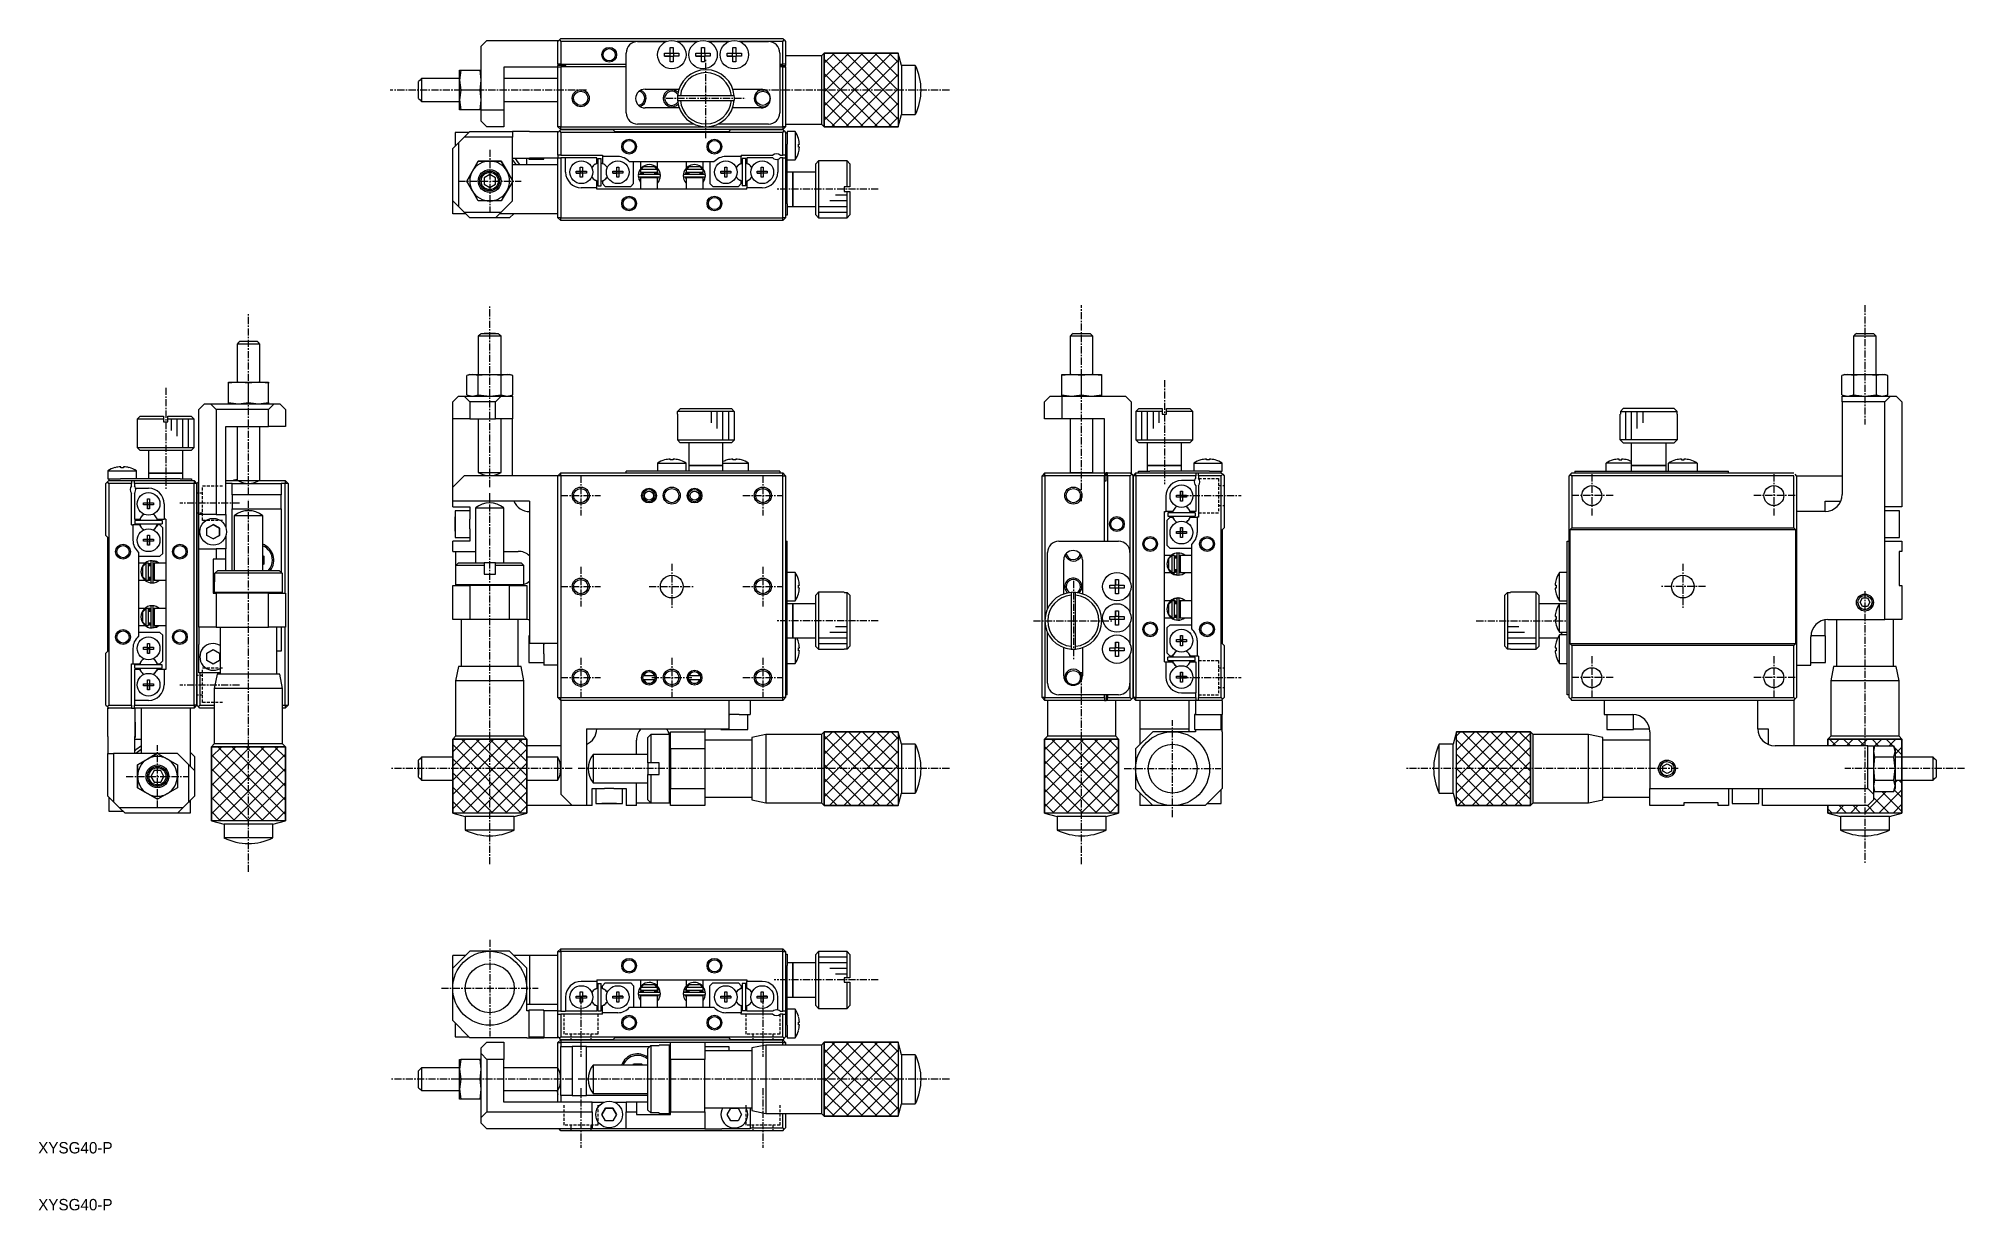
# Model space of a CAD drawing. Extents: x 10 to 349, y 10 to 216.
import ezdxf

# ---------------------------------------------------------------- set-up
doc = ezdxf.new("R2010")
doc.units = 0
doc.linetypes.add('CENTER', pattern=[2, 1.25, -0.25, 0.25, -0.25])
doc.linetypes.add('DASHED', pattern=[0.75, 0.5, -0.25])
doc.layers.get('0').update_dxf_attribs({"linetype": 'CONTINUOUS'})
doc.layers.add('CENTER', color=1, linetype='CENTER')
doc.styles.get("Standard").update_dxf_attribs({"font": 'FG教科書体NT-M'})

msp = doc.modelspace()

# ---------------------------------------------------------------- texts
at = {"color": 7, "linetype": 'CONTINUOUS'}
for p in [(10, 20), (10, 10)]:
    msp.add_text('XYSG40-P', height=2, dxfattribs=at).set_placement(p)

# ---------------------------------------------------------------- linework, layer by layer
at = {"color": 7, "linetype": 'CONTINUOUS'}
for p, q in [((88.86, 215.64), (87.86, 214.64)), ((87.86, 208.94), (87.86, 214.64)), ((88.86, 215.64), (101.51, 215.64)), ((101.36, 215.49), (101.61, 215.74)), ((101.36, 211.49), (101.36, 215.49)), ((101.61, 215.74), (101.86, 215.99)), ((101.61, 215.74), (101.86, 215.49)), ((101.86, 215.99), (140.86, 215.99)), ((101.86, 215.49), (101.86, 211.49)), ((120.51, 215.49), (101.86, 215.49)), ((113.36, 202.94), (113.36, 213.44)), ((115.36, 215.44), (120.38, 215.44)), ((120.11, 212.88), (120.11, 213.4)), ((120.11, 213.4), (121.1, 213.4)), ((121.06, 212.88), (121.06, 213.4)), ((121.1, 214.4), (121.62, 214.4)), ((121.1, 213.4), (121.1, 214.4)), ((121.1, 213.44), (121.62, 213.44)), ((121.62, 214.4), (121.62, 213.4)), ((121.62, 213.4), (122.62, 213.4)), ((121.67, 213.4), (121.67, 212.88)), ((126.01, 215.49), (122.22, 215.49)), ((122.34, 215.44), (125.88, 215.44)), ((122.62, 213.4), (122.62, 212.88)), ((125.61, 212.88), (125.61, 213.4)), ((125.61, 213.4), (126.6, 213.4)), ((126.56, 212.88), (126.56, 213.4)), ((126.6, 214.4), (127.12, 214.4)), ((126.6, 213.4), (126.6, 214.4)), ((126.6, 213.44), (127.12, 213.44)), ((127.12, 214.4), (127.12, 213.4)), ((127.12, 213.4), (128.12, 213.4)), ((127.17, 213.4), (127.17, 212.88)), ((131.51, 215.49), (127.72, 215.49)), ((127.84, 215.44), (131.38, 215.44)), ((128.12, 213.4), (128.12, 212.88)), ((131.11, 212.88), (131.11, 213.4)), ((131.11, 213.4), (132.1, 213.4)), ((132.06, 212.88), (132.06, 213.4)), ((132.1, 214.4), (132.62, 214.4)), ((132.1, 213.4), (132.1, 214.4)), ((132.1, 213.44), (132.62, 213.44)), ((132.62, 214.4), (132.62, 213.4)), ((132.62, 213.4), (133.62, 213.4)), ((132.67, 213.4), (132.67, 212.88)), ((140.86, 215.49), (133.22, 215.49)), ((133.34, 215.44), (138.36, 215.44)), ((133.62, 213.4), (133.62, 212.88)), ((140.36, 213.44), (140.36, 202.94)), ((141.11, 215.74), (140.86, 215.99)), ((140.86, 215.49), (141.11, 215.74)), ((140.86, 211.49), (140.86, 215.49)), ((141.11, 215.74), (141.36, 215.49)), ((141.36, 215.49), (141.36, 211.49)), ((148.16, 213.44), (147.66, 212.94)), ((148.16, 213.44), (161.16, 213.44)), ((148.16, 200.44), (148.16, 213.44)), ((161.75, 211.24), (161.16, 213.44)), ((161.16, 213.44), (161.16, 200.44)), ((84.26, 210.44), (84.06, 208.69)), ((84.06, 210.44), (84.26, 210.44)), ((84.06, 208.69), (84.06, 210.44)), ((84.26, 210.44), (87.67, 210.44)), ((87.86, 208.69), (87.67, 210.44)), ((87.67, 210.44), (87.86, 210.44)), ((91.86, 210.94), (91.86, 203.44)), ((101.36, 210.94), (91.86, 210.94)), ((101.86, 211.49), (101.36, 211.49)), ((101.36, 211.49), (101.36, 211.24)), ((102.76, 211.24), (101.36, 211.24)), ((101.36, 210.99), (101.36, 211.24)), ((101.36, 200.49), (101.36, 210.99)), ((101.36, 210.99), (101.86, 210.99)), ((101.86, 211.49), (113.36, 211.49)), ((101.86, 210.99), (101.86, 200.49)), ((113.36, 210.99), (101.86, 210.99)), ((102.76, 210.99), (102.76, 211.24)), ((121.1, 212.88), (120.11, 212.88)), ((120.11, 212.88), (121.06, 212.88)), ((121.1, 212.88), (121.06, 212.88)), ((121.1, 211.88), (121.1, 212.88)), ((121.62, 212.84), (121.1, 212.84)), ((121.62, 211.88), (121.1, 211.88)), ((121.62, 212.88), (121.62, 211.88)), ((122.62, 212.88), (121.62, 212.88)), ((121.67, 212.88), (121.62, 212.88)), ((122.62, 212.88), (121.67, 212.88)), ((126.6, 212.88), (125.61, 212.88)), ((125.61, 212.88), (126.56, 212.88)), ((126.6, 212.88), (126.56, 212.88)), ((126.6, 211.88), (126.6, 212.88)), ((127.12, 212.84), (126.6, 212.84)), ((127.12, 211.88), (126.6, 211.88)), ((127.12, 212.88), (127.12, 211.88)), ((128.12, 212.88), (127.12, 212.88)), ((127.17, 212.88), (127.12, 212.88)), ((128.12, 212.88), (127.17, 212.88)), ((132.1, 212.88), (131.11, 212.88)), ((131.11, 212.88), (132.06, 212.88)), ((132.1, 212.88), (132.06, 212.88)), ((132.1, 211.88), (132.1, 212.88)), ((132.62, 212.84), (132.1, 212.84)), ((132.62, 211.88), (132.1, 211.88)), ((132.62, 212.88), (132.62, 211.88)), ((133.62, 212.88), (132.62, 212.88)), ((132.67, 212.88), (132.62, 212.88)), ((133.62, 212.88), (132.67, 212.88)), ((140.36, 211.49), (140.86, 211.49)), ((140.36, 211.24), (141.36, 211.24)), ((140.86, 210.99), (140.36, 210.99)), ((141.36, 211.49), (140.86, 211.49)), ((140.86, 200.49), (140.86, 210.99)), ((140.86, 210.99), (141.36, 210.99)), ((147.66, 212.94), (141.36, 212.94)), ((141.36, 211.49), (141.36, 211.24)), ((141.36, 210.99), (141.36, 211.24)), ((141.36, 210.99), (141.36, 200.49)), ((147.66, 212.94), (147.66, 200.94)), ((161.75, 211.24), (161.75, 202.64)), ((164.16, 211.24), (161.75, 211.24)), ((164.16, 211.24), (164.16, 202.64)), ((77.11, 208.69), (76.86, 208.44)), ((76.86, 206.94), (76.86, 208.44)), ((76.86, 205.44), (76.86, 206.94)), ((77.36, 208.94), (77.11, 208.69)), ((77.36, 208.94), (77.36, 206.94)), ((84.06, 208.94), (77.36, 208.94)), ((77.36, 206.94), (77.36, 204.94)), ((84.06, 208.69), (84.26, 206.94)), ((84.06, 205.19), (84.06, 208.69)), ((84.26, 206.94), (84.06, 205.19)), ((87.67, 206.94), (84.26, 206.94)), ((87.67, 206.94), (87.86, 208.69)), ((87.86, 205.19), (87.67, 206.94)), ((87.86, 204.94), (87.86, 208.94)), ((101.36, 208.94), (91.86, 208.94)), ((101.33, 204.94), (101.33, 208.94)), ((101.33, 206.94), (101.33, 207.48)), ((101.33, 204.94), (101.33, 206.94)), ((101.33, 204.94), (101.33, 206.94)), ((116.66, 207.09), (122.63, 207.09)), ((132.1, 207.09), (137.06, 207.09)), ((76.86, 205.44), (77.11, 205.19)), ((77.11, 205.19), (77.36, 204.94)), ((77.36, 204.94), (84.06, 204.94)), ((84.06, 205.19), (84.26, 203.44)), ((84.06, 203.44), (84.06, 205.19)), ((84.26, 203.44), (84.06, 203.44)), ((87.67, 203.44), (84.26, 203.44)), ((87.67, 203.44), (87.86, 205.19)), ((87.86, 203.44), (87.67, 203.44)), ((87.86, 203.44), (87.86, 204.94)), ((87.86, 203.44), (91.86, 203.44)), ((87.86, 201.44), (87.86, 203.44)), ((91.86, 204.94), (101.33, 204.94)), ((91.86, 203.44), (91.86, 200.44)), ((122.66, 203.79), (116.66, 203.79)), ((122.88, 205.89), (122.38, 205.89)), ((122.38, 205.09), (122.88, 205.09)), ((131.85, 205.89), (122.88, 205.89)), ((122.88, 205.09), (131.85, 205.09)), ((132.35, 205.89), (131.85, 205.89)), ((131.85, 205.09), (132.35, 205.09)), ((137.06, 203.79), (132.07, 203.79)), ((88.86, 200.44), (87.86, 201.44)), ((91.86, 200.44), (88.86, 200.44)), ((101.86, 200.49), (101.36, 200.49)), ((101.86, 199.99), (101.36, 200.49)), ((101.36, 199.49), (101.61, 199.74)), ((101.86, 199.99), (101.61, 199.74)), ((101.61, 199.74), (101.86, 199.49)), ((101.86, 200.49), (127.36, 200.49)), ((101.86, 199.99), (101.86, 200.49)), ((101.86, 199.99), (111.01, 199.99)), ((140.86, 199.99), (101.86, 199.99)), ((111.36, 199.64), (111.01, 199.99)), ((125.29, 200.94), (115.36, 200.94)), ((127.36, 200.49), (140.86, 200.49)), ((138.36, 200.94), (129.44, 200.94)), ((131.71, 199.99), (131.36, 199.64)), ((131.71, 199.99), (140.86, 199.99)), ((140.86, 200.49), (140.86, 199.99)), ((141.36, 200.49), (140.86, 199.99)), ((141.36, 200.49), (140.86, 200.49)), ((141.11, 199.74), (140.86, 199.99)), ((140.86, 199.49), (141.11, 199.74)), ((141.11, 199.74), (141.36, 199.49)), ((141.36, 200.94), (147.66, 200.94)), ((147.66, 200.94), (148.16, 200.44)), ((161.16, 200.44), (148.16, 200.44)), ((161.16, 200.44), (161.75, 202.64)), ((161.75, 202.64), (164.16, 202.64)), ((83.86, 197.64), (82.86, 196.64)), ((82.86, 187.44), (82.86, 196.64)), ((83.26, 199.49), (83.26, 197.04)), ((85.71, 199.49), (83.26, 199.49)), ((84.86, 198.64), (83.86, 197.64)), ((83.86, 197.64), (83.86, 186.44)), ((85.86, 199.64), (84.86, 198.64)), ((93.36, 198.64), (84.86, 198.64)), ((85.86, 199.64), (93.36, 199.64)), ((93.36, 199.64), (93.36, 198.64)), ((96.36, 199.64), (93.36, 199.64)), ((93.36, 191.01), (93.36, 198.64)), ((96.36, 199.64), (101.36, 199.64)), ((101.36, 199.64), (101.36, 199.49)), ((101.36, 195.49), (101.36, 199.49)), ((101.86, 199.49), (101.86, 195.49)), ((140.86, 199.49), (101.86, 199.49)), ((111.36, 199.64), (131.36, 199.64)), ((140.86, 195.49), (140.86, 199.49)), ((141.36, 199.49), (141.36, 195.49)), ((141.36, 199.44), (141.66, 199.44)), ((141.66, 199.64), (141.66, 199.44)), ((143.06, 199.64), (141.66, 199.64)), ((141.66, 199.44), (141.66, 197.44)), ((141.66, 196.07), (141.66, 197.44)), ((143.06, 199.64), (143.06, 194.64)), ((143.63, 198.4), (143.63, 198.4)), ((143.63, 196.88), (143.63, 197.4)), ((143.63, 197.4), (143.8, 197.4)), ((143.8, 196.88), (143.63, 196.88)), ((86.33, 192.69), (87.34, 194.44)), ((87.34, 194.44), (86.33, 192.69)), ((87.34, 194.44), (89.36, 194.44)), ((89.36, 194.44), (87.34, 194.44)), ((89.36, 194.44), (91.38, 194.44)), ((91.38, 194.44), (89.36, 194.44)), ((91.38, 194.44), (92.4, 192.69)), ((92.4, 192.69), (91.38, 194.44)), ((93.36, 194.94), (96.36, 194.94)), ((101.36, 193.79), (93.36, 193.79)), ((95.86, 193.79), (95.86, 194.94)), ((96.26, 194.94), (96.26, 194.79)), ((96.26, 194.79), (98.86, 194.79)), ((101.36, 194.94), (96.36, 194.94)), ((98.86, 194.79), (98.86, 194.94)), ((101.36, 195.49), (101.36, 194.99)), ((101.86, 195.49), (101.36, 195.49)), ((101.36, 193.79), (101.36, 194.99)), ((101.36, 194.99), (101.86, 194.99)), ((101.36, 185.19), (101.36, 193.79)), ((101.36, 185.19), (101.36, 193.79)), ((101.86, 195.49), (109.16, 195.49)), ((101.86, 194.99), (101.86, 184.49)), ((102.71, 194.99), (101.86, 194.99)), ((102.71, 192.49), (102.71, 194.99)), ((108.16, 194.99), (102.71, 194.99)), ((105.28, 193.38), (105.64, 193.38)), ((105.28, 192.67), (105.28, 193.38)), ((105.64, 193.38), (105.64, 192.67)), ((107.9, 193.89), (108.16, 194.04)), ((108.16, 194.04), (108.16, 194.99)), ((108.36, 194.89), (108.36, 190.09)), ((108.36, 194.89), (108.96, 194.89)), ((108.96, 190.09), (108.96, 194.89)), ((109.16, 195.49), (109.16, 195.24)), ((111.86, 195.24), (109.16, 195.24)), ((109.16, 195.24), (109.16, 194.04)), ((109.42, 193.89), (109.16, 194.04)), ((111.68, 193.38), (112.04, 193.38)), ((111.68, 192.67), (111.68, 193.38)), ((112.04, 193.38), (112.04, 192.67)), ((128.79, 194.29), (113.94, 194.29)), ((114.66, 190.49), (114.66, 194.29)), ((115.86, 194.29), (115.86, 193.07)), ((115.86, 193.07), (115.86, 193.07)), ((115.92, 192.99), (115.86, 192.99)), ((115.86, 192.99), (115.86, 192.49)), ((115.92, 192.99), (116.45, 193.49)), ((118.81, 192.99), (115.92, 192.99)), ((116.45, 193.49), (118.28, 193.49)), ((118.28, 193.49), (118.81, 192.99)), ((118.86, 192.99), (118.81, 192.99)), ((118.86, 193.18), (118.86, 194.29)), ((118.86, 193.18), (118.86, 193.18)), ((118.86, 192.49), (118.86, 192.99)), ((123.86, 194.29), (123.86, 193.18)), ((123.92, 192.99), (123.86, 192.99)), ((123.86, 192.99), (123.86, 192.49)), ((123.92, 192.99), (124.45, 193.49)), ((126.81, 192.99), (123.92, 192.99)), ((124.45, 193.49), (126.28, 193.49)), ((126.28, 193.49), (126.81, 192.99)), ((126.86, 192.99), (126.81, 192.99)), ((126.86, 193.07), (126.86, 194.29)), ((126.86, 192.49), (126.86, 192.99)), ((128.06, 194.29), (128.06, 190.49)), ((130.68, 193.38), (131.04, 193.38)), ((130.68, 192.67), (130.68, 193.38)), ((133.56, 195.24), (130.86, 195.24)), ((131.04, 193.38), (131.04, 192.67)), ((133.3, 193.89), (133.56, 194.04)), ((133.56, 195.49), (139.1, 195.49)), ((133.56, 195.49), (133.56, 195.24)), ((133.56, 194.04), (133.56, 195.24)), ((133.76, 194.89), (133.76, 190.09)), ((134.36, 194.89), (133.76, 194.89)), ((134.36, 190.09), (134.36, 194.89)), ((134.56, 194.99), (134.56, 194.04)), ((139.1, 194.99), (134.56, 194.99)), ((134.82, 193.89), (134.56, 194.04)), ((137.08, 193.38), (137.44, 193.38)), ((137.08, 192.67), (137.08, 193.38)), ((137.44, 193.38), (137.44, 192.67)), ((140.01, 194.77), (140.01, 192.49)), ((140.43, 195.49), (140.86, 195.49)), ((140.86, 194.99), (140.43, 194.99)), ((141.36, 195.49), (140.86, 195.49)), ((140.86, 184.49), (140.86, 194.99)), ((140.86, 194.99), (141.36, 194.99)), ((141.36, 195.49), (141.36, 194.99)), ((141.36, 194.99), (141.36, 184.49)), ((141.66, 186.94), (141.66, 196.07)), ((141.66, 194.64), (143.06, 194.64)), ((143.63, 195.88), (143.63, 195.88)), ((147.16, 194.49), (146.66, 193.99)), ((146.66, 189.49), (146.66, 193.99)), ((147.16, 194.49), (147.16, 189.49)), ((152.16, 194.49), (147.16, 194.49)), ((152.16, 189.89), (152.16, 194.49)), ((152.66, 193.99), (152.16, 194.49)), ((152.66, 193.99), (152.66, 189.89)), ((85.32, 190.94), (86.33, 192.69)), ((86.33, 192.69), (85.32, 190.94)), ((86.33, 189.19), (85.32, 190.94)), ((89.36, 192.1), (88.36, 191.52)), ((88.36, 191.52), (88.36, 190.36)), ((88.36, 190.36), (89.36, 189.79)), ((88.36, 190.36), (89.36, 189.79)), ((90.36, 191.52), (89.36, 192.1)), ((89.36, 189.79), (90.36, 190.36)), ((89.36, 189.79), (90.36, 190.36)), ((90.36, 190.36), (90.36, 191.52)), ((92.4, 192.69), (93.41, 190.94)), ((93.36, 191.01), (92.4, 192.69)), ((93.41, 190.94), (92.4, 189.19)), ((93.41, 190.94), (93.36, 191.01)), ((93.36, 187.44), (93.36, 190.87)), ((104.58, 192.67), (105.28, 192.67)), ((104.58, 192.31), (104.58, 192.67)), ((105.28, 192.31), (104.58, 192.31)), ((104.58, 192.31), (105.28, 192.31)), ((105.29, 192.66), (105.28, 192.67)), ((105.29, 192.32), (105.28, 192.31)), ((105.28, 191.61), (105.28, 192.31)), ((105.64, 191.61), (105.28, 191.61)), ((105.29, 192.66), (105.63, 192.66)), ((105.29, 192.32), (105.29, 192.66)), ((105.63, 192.32), (105.29, 192.32)), ((108.16, 189.74), (105.46, 189.74)), ((105.63, 192.66), (105.64, 192.67)), ((105.63, 192.66), (105.63, 192.32)), ((105.63, 192.32), (105.64, 192.31)), ((105.64, 192.67), (106.35, 192.67)), ((105.64, 192.31), (105.64, 191.61)), ((106.35, 192.31), (105.64, 192.31)), ((106.35, 192.31), (105.64, 192.31)), ((106.35, 192.67), (106.35, 192.31)), ((108.16, 190.94), (107.9, 191.09)), ((108.16, 189.74), (108.16, 190.94)), ((108.16, 189.49), (108.16, 189.74)), ((108.36, 190.09), (108.96, 190.09)), ((109.16, 190.94), (109.42, 191.09)), ((109.16, 190.94), (109.16, 190.49)), ((109.16, 190.49), (109.66, 189.99)), ((109.66, 189.99), (114.16, 189.99)), ((110.98, 192.67), (111.68, 192.67)), ((110.98, 192.31), (110.98, 192.67)), ((111.68, 192.31), (110.98, 192.31)), ((110.98, 192.31), (111.68, 192.31)), ((111.69, 192.66), (111.68, 192.67)), ((111.69, 192.32), (111.68, 192.31)), ((111.68, 191.61), (111.68, 192.31)), ((112.04, 191.61), (111.68, 191.61)), ((111.69, 192.66), (112.03, 192.66)), ((111.69, 192.32), (111.69, 192.66)), ((112.03, 192.32), (111.69, 192.32)), ((112.03, 192.66), (112.04, 192.67)), ((112.03, 192.66), (112.03, 192.32)), ((112.03, 192.32), (112.04, 192.31)), ((112.04, 192.67), (112.75, 192.67)), ((112.04, 192.31), (112.04, 191.61)), ((112.75, 192.31), (112.04, 192.31)), ((112.75, 192.31), (112.04, 192.31)), ((112.75, 192.67), (112.75, 192.31)), ((114.16, 189.99), (114.66, 190.49)), ((115.46, 191.86), (115.6, 191.18)), ((115.57, 191.48), (115.56, 191.44)), ((115.56, 191.44), (115.56, 191.41)), ((115.56, 191.41), (115.56, 191.37)), ((115.56, 191.37), (115.56, 191.34)), ((115.56, 191.34), (115.57, 191.31)), ((115.58, 191.55), (115.57, 191.51)), ((115.57, 191.51), (115.57, 191.48)), ((115.57, 191.31), (115.57, 191.27)), ((115.57, 191.27), (115.58, 191.24)), ((115.59, 191.58), (115.58, 191.55)), ((115.58, 191.24), (115.59, 191.2)), ((115.6, 191.61), (115.59, 191.58)), ((115.59, 191.2), (115.6, 191.17)), ((115.61, 191.64), (115.6, 191.61)), ((115.6, 191.17), (115.61, 191.14)), ((115.62, 191.68), (115.61, 191.64)), ((115.61, 191.14), (115.62, 191.12)), ((115.63, 191.69), (115.62, 191.68)), ((115.62, 191.11), (115.86, 191.19)), ((115.62, 191.12), (115.86, 190.7)), ((115.62, 191.12), (115.62, 191.12)), ((115.62, 191.12), (115.62, 191.12)), ((115.62, 191.12), (115.62, 191.12)), ((115.62, 191.12), (115.63, 191.12)), ((115.63, 191.12), (115.63, 191.12)), ((115.63, 191.12), (115.64, 191.12)), ((115.64, 191.12), (115.64, 191.12)), ((115.64, 191.12), (115.65, 191.12)), ((115.65, 191.12), (115.66, 191.12)), ((119.16, 192.08), (115.66, 192.08)), ((115.66, 191.68), (119.16, 191.68)), ((115.66, 191.12), (115.67, 191.12)), ((115.67, 191.12), (115.68, 191.13)), ((115.68, 191.13), (115.7, 191.13)), ((115.7, 191.13), (115.71, 191.13)), ((115.71, 191.13), (115.72, 191.14)), ((115.72, 191.14), (115.73, 191.14)), ((115.73, 191.14), (115.75, 191.15)), ((115.75, 191.15), (115.76, 191.15)), ((115.76, 191.15), (115.78, 191.16)), ((115.78, 191.16), (115.79, 191.16)), ((115.79, 191.16), (115.81, 191.17)), ((115.81, 191.17), (115.82, 191.18)), ((115.82, 191.18), (115.84, 191.18)), ((115.84, 191.18), (115.85, 191.19)), ((115.85, 191.19), (115.86, 191.2)), ((115.86, 192.49), (118.86, 192.49)), ((118.86, 191.49), (115.86, 191.49)), ((115.86, 191.49), (115.86, 189.49)), ((115.87, 192.08), (115.98, 192.49)), ((115.91, 192.29), (116.36, 192.29)), ((115.98, 191.5), (115.99, 191.51)), ((115.98, 191.49), (115.98, 191.5)), ((115.99, 191.52), (116, 191.54)), ((115.99, 191.51), (115.99, 191.52)), ((116, 191.54), (116.01, 191.55)), ((116.01, 191.55), (116.02, 191.56)), ((116.02, 191.56), (116.03, 191.57)), ((116.03, 191.58), (116.05, 191.59)), ((116.03, 191.57), (116.03, 191.58)), ((116.05, 191.59), (116.06, 191.6)), ((116.06, 191.6), (116.07, 191.61)), ((116.07, 191.61), (116.08, 191.62)), ((116.08, 191.62), (116.09, 191.63)), ((116.09, 191.63), (116.1, 191.64)), ((116.1, 191.64), (116.12, 191.65)), ((116.12, 191.65), (116.13, 191.65)), ((116.13, 191.65), (116.14, 191.66)), ((116.14, 191.66), (116.16, 191.67)), ((116.16, 191.67), (116.17, 191.67)), ((116.17, 191.67), (116.18, 191.67)), ((116.18, 191.67), (116.2, 191.68)), ((116.2, 191.68), (116.21, 191.68)), ((116.21, 191.68), (116.23, 191.68)), ((116.23, 191.68), (116.24, 191.68)), ((116.24, 191.68), (116.26, 191.68)), ((116.26, 191.68), (116.26, 191.68)), ((116.36, 192.49), (116.36, 192.08)), ((116.36, 191.68), (116.36, 191.49)), ((118.36, 192.08), (118.36, 192.49)), ((118.36, 192.29), (118.86, 192.29)), ((118.36, 191.49), (118.36, 191.68)), ((118.56, 191.68), (118.57, 191.68)), ((118.57, 191.68), (118.59, 191.68)), ((118.59, 191.68), (118.6, 191.68)), ((118.6, 191.68), (118.62, 191.68)), ((118.62, 191.68), (118.63, 191.68)), ((118.63, 191.68), (118.65, 191.67)), ((118.65, 191.67), (118.66, 191.67)), ((118.66, 191.67), (118.67, 191.66)), ((118.67, 191.66), (118.69, 191.66)), ((118.69, 191.66), (118.7, 191.65)), ((118.7, 191.65), (118.71, 191.64)), ((118.71, 191.64), (118.73, 191.64)), ((118.73, 191.64), (118.74, 191.63)), ((118.74, 191.63), (118.75, 191.62)), ((118.75, 191.62), (118.76, 191.61)), ((118.76, 191.61), (118.77, 191.6)), ((118.77, 191.6), (118.78, 191.59)), ((118.78, 191.59), (118.79, 191.58)), ((118.79, 191.58), (118.8, 191.57)), ((118.8, 191.57), (118.81, 191.55)), ((118.81, 191.55), (118.82, 191.54)), ((118.82, 191.54), (118.83, 191.53)), ((118.83, 191.53), (118.83, 191.52)), ((118.83, 191.52), (118.84, 191.5)), ((118.84, 192.49), (118.95, 192.08)), ((118.84, 191.5), (118.84, 191.49)), ((118.86, 192.29), (118.86, 192.43)), ((118.86, 189.49), (118.86, 191.49)), ((118.9, 191.46), (118.86, 191.34)), ((118.95, 191.68), (118.9, 191.46)), ((119.2, 191.12), (119.21, 191.12)), ((119.21, 191.12), (119.2, 191.12)), ((119.21, 191.12), (119.22, 191.17)), ((119.21, 191.12), (119.21, 191.12)), ((119.22, 191.17), (119.22, 191.17)), ((119.22, 191.17), (119.22, 191.17)), ((119.22, 191.17), (119.23, 191.17)), ((119.23, 191.17), (119.23, 191.18)), ((119.23, 191.18), (119.23, 191.18)), ((119.23, 191.18), (119.23, 191.18)), ((119.23, 191.18), (119.23, 191.18)), ((119.23, 191.18), (119.23, 191.18)), ((119.23, 191.18), (119.23, 191.18)), ((119.23, 191.18), (119.23, 191.18)), ((123.5, 191.18), (123.5, 191.18)), ((123.5, 191.18), (123.5, 191.18)), ((123.5, 191.18), (123.5, 191.18)), ((123.5, 191.18), (123.5, 191.17)), ((123.5, 191.17), (123.5, 191.17)), ((123.5, 191.17), (123.52, 191.12)), ((123.52, 191.13), (123.52, 191.12)), ((123.52, 191.12), (123.52, 191.12)), ((123.52, 191.12), (123.52, 191.12)), ((123.52, 191.12), (123.52, 191.12)), ((127.07, 192.08), (123.57, 192.08)), ((123.57, 191.68), (127.07, 191.68)), ((123.78, 192.08), (123.89, 192.49)), ((123.83, 191.46), (123.78, 191.68)), ((123.86, 191.34), (123.83, 191.46)), ((123.86, 192.49), (126.86, 192.49)), ((123.86, 192.43), (123.86, 192.43)), ((123.86, 192.43), (123.86, 192.29)), ((123.86, 192.29), (124.36, 192.29)), ((126.86, 191.49), (123.86, 191.49)), ((123.86, 191.49), (123.86, 189.49)), ((123.89, 191.51), (123.9, 191.52)), ((123.89, 191.5), (123.89, 191.51)), ((123.89, 191.49), (123.89, 191.5)), ((123.9, 191.52), (123.91, 191.54)), ((123.91, 191.55), (123.92, 191.56)), ((123.91, 191.54), (123.91, 191.55)), ((123.92, 191.56), (123.93, 191.57)), ((123.93, 191.57), (123.94, 191.58)), ((123.94, 191.58), (123.95, 191.59)), ((123.95, 191.59), (123.96, 191.6)), ((123.96, 191.6), (123.97, 191.61)), ((123.97, 191.61), (123.98, 191.62)), ((123.98, 191.62), (124, 191.63)), ((124, 191.63), (124.01, 191.64)), ((124.01, 191.64), (124.02, 191.65)), ((124.02, 191.65), (124.03, 191.65)), ((124.03, 191.65), (124.05, 191.66)), ((124.05, 191.66), (124.06, 191.67)), ((124.06, 191.67), (124.08, 191.67)), ((124.08, 191.67), (124.09, 191.67)), ((124.09, 191.67), (124.1, 191.68)), ((124.1, 191.68), (124.12, 191.68)), ((124.12, 191.68), (124.13, 191.68)), ((124.13, 191.68), (124.15, 191.68)), ((124.15, 191.68), (124.16, 191.68)), ((124.16, 191.68), (124.17, 191.68)), ((124.36, 192.49), (124.36, 192.08)), ((124.36, 191.68), (124.36, 191.49)), ((126.36, 192.08), (126.36, 192.49)), ((126.36, 192.29), (126.81, 192.29)), ((126.36, 191.49), (126.36, 191.68)), ((126.47, 191.68), (126.48, 191.68)), ((126.48, 191.68), (126.49, 191.68)), ((126.49, 191.68), (126.51, 191.68)), ((126.51, 191.68), (126.52, 191.68)), ((126.52, 191.68), (126.54, 191.68)), ((126.54, 191.68), (126.55, 191.67)), ((126.55, 191.67), (126.57, 191.67)), ((126.57, 191.67), (126.58, 191.66)), ((126.58, 191.66), (126.59, 191.66)), ((126.59, 191.66), (126.61, 191.65)), ((126.61, 191.65), (126.62, 191.64)), ((126.62, 191.64), (126.63, 191.64)), ((126.63, 191.64), (126.64, 191.63)), ((126.64, 191.63), (126.66, 191.62)), ((126.66, 191.62), (126.67, 191.61)), ((126.67, 191.61), (126.68, 191.6)), ((126.68, 191.6), (126.69, 191.59)), ((126.69, 191.59), (126.7, 191.58)), ((126.7, 191.58), (126.71, 191.57)), ((126.71, 191.57), (126.72, 191.55)), ((126.72, 191.55), (126.72, 191.54)), ((126.72, 191.54), (126.73, 191.53)), ((126.73, 191.53), (126.74, 191.52)), ((126.74, 192.49), (126.86, 192.08)), ((126.74, 191.52), (126.74, 191.5)), ((126.74, 191.5), (126.75, 191.49)), ((126.86, 189.49), (126.86, 191.49)), ((126.88, 191.19), (126.86, 191.2)), ((127.11, 191.11), (126.86, 191.19)), ((126.86, 190.7), (127.11, 191.12)), ((126.89, 191.18), (126.88, 191.19)), ((126.91, 191.18), (126.89, 191.18)), ((126.92, 191.17), (126.91, 191.18)), ((126.94, 191.16), (126.92, 191.17)), ((126.95, 191.16), (126.94, 191.16)), ((126.97, 191.15), (126.95, 191.16)), ((126.98, 191.15), (126.97, 191.15)), ((126.99, 191.14), (126.98, 191.15)), ((127.01, 191.14), (126.99, 191.14)), ((127.02, 191.13), (127.01, 191.14)), ((127.03, 191.13), (127.02, 191.13)), ((127.04, 191.13), (127.03, 191.13)), ((127.06, 191.12), (127.04, 191.13)), ((127.07, 191.12), (127.06, 191.12)), ((127.08, 191.12), (127.07, 191.12)), ((127.07, 191.12), (127.07, 191.12)), ((127.09, 191.12), (127.08, 191.12)), ((127.1, 191.12), (127.09, 191.12)), ((127.11, 191.66), (127.1, 191.69)), ((127.11, 191.12), (127.1, 191.12)), ((127.1, 191.12), (127.1, 191.12)), ((127.11, 191.11), (127.27, 191.86)), ((127.13, 191.62), (127.11, 191.66)), ((127.11, 191.12), (127.12, 191.15)), ((127.11, 191.12), (127.11, 191.12)), ((127.11, 191.12), (127.11, 191.12)), ((127.11, 191.12), (127.11, 191.12)), ((127.12, 191.15), (127.13, 191.18)), ((127.14, 191.59), (127.13, 191.62)), ((127.13, 191.18), (127.14, 191.22)), ((127.15, 191.56), (127.14, 191.59)), ((127.14, 191.22), (127.15, 191.25)), ((127.15, 191.52), (127.15, 191.56)), ((127.16, 191.49), (127.15, 191.52)), ((127.15, 191.25), (127.16, 191.28)), ((127.16, 191.46), (127.16, 191.49)), ((127.17, 191.42), (127.16, 191.46)), ((127.16, 191.32), (127.17, 191.35)), ((127.16, 191.28), (127.16, 191.32)), ((127.17, 191.39), (127.17, 191.42)), ((127.17, 191.35), (127.17, 191.39)), ((128.06, 190.49), (128.56, 189.99)), ((128.56, 189.99), (133.06, 189.99)), ((129.98, 192.67), (130.68, 192.67)), ((129.98, 192.31), (129.98, 192.67)), ((130.68, 192.31), (129.98, 192.31)), ((129.98, 192.31), (130.68, 192.31)), ((130.69, 192.66), (130.68, 192.67)), ((130.69, 192.32), (130.68, 192.31)), ((130.68, 191.61), (130.68, 192.31)), ((131.04, 191.61), (130.68, 191.61)), ((130.69, 192.66), (131.03, 192.66)), ((130.69, 192.32), (130.69, 192.66)), ((131.03, 192.32), (130.69, 192.32)), ((131.03, 192.66), (131.04, 192.67)), ((131.03, 192.66), (131.03, 192.32)), ((131.03, 192.32), (131.04, 192.31)), ((131.04, 192.67), (131.75, 192.67)), ((131.04, 192.31), (131.04, 191.61)), ((131.75, 192.31), (131.04, 192.31)), ((131.75, 192.31), (131.04, 192.31)), ((131.75, 192.67), (131.75, 192.31)), ((133.06, 189.99), (133.56, 190.49)), ((133.56, 190.94), (133.3, 191.09)), ((133.56, 190.49), (133.56, 190.94)), ((134.36, 190.09), (133.76, 190.09)), ((134.56, 190.94), (134.82, 191.09)), ((134.56, 190.94), (134.56, 189.74)), ((137.26, 189.74), (134.56, 189.74)), ((134.56, 189.49), (134.56, 189.74)), ((136.38, 192.67), (137.08, 192.67)), ((136.38, 192.31), (136.38, 192.67)), ((137.08, 192.31), (136.38, 192.31)), ((136.38, 192.31), (137.08, 192.31)), ((137.09, 192.66), (137.08, 192.67)), ((137.09, 192.32), (137.08, 192.31)), ((137.08, 191.61), (137.08, 192.31)), ((137.44, 191.61), (137.08, 191.61)), ((137.09, 192.66), (137.43, 192.66)), ((137.09, 192.32), (137.09, 192.66)), ((137.43, 192.32), (137.09, 192.32)), ((137.43, 192.66), (137.44, 192.67)), ((137.43, 192.66), (137.43, 192.32)), ((137.43, 192.32), (137.44, 192.31)), ((137.44, 192.67), (138.15, 192.67)), ((137.44, 192.31), (137.44, 191.61)), ((138.15, 192.31), (137.44, 192.31)), ((138.15, 192.31), (137.44, 192.31)), ((138.15, 192.67), (138.15, 192.31)), ((142.66, 192.49), (141.66, 192.49)), ((142.66, 192.49), (142.66, 189.49)), ((142.66, 186.49), (142.66, 192.49)), ((146.66, 192.49), (142.66, 192.49)), ((151.66, 189.89), (151.66, 189.09)), ((152.16, 189.89), (151.66, 189.89)), ((152.66, 189.89), (152.16, 189.89)), ((82.86, 187.44), (83.86, 186.44)), ((82.86, 185.19), (82.86, 187.44)), ((83.86, 186.44), (84.86, 185.44)), ((87.34, 187.44), (86.33, 189.19)), ((89.36, 187.44), (87.34, 187.44)), ((91.38, 187.44), (89.36, 187.44)), ((91.36, 185.44), (93.36, 187.44)), ((92.4, 189.19), (91.38, 187.44)), ((134.56, 189.49), (108.16, 189.49)), ((141.66, 186.94), (141.66, 184.94)), ((141.66, 186.49), (142.66, 186.49)), ((142.66, 189.49), (142.66, 186.49)), ((142.66, 186.49), (146.66, 186.49)), ((146.66, 184.99), (146.66, 189.49)), ((147.16, 189.49), (147.16, 184.49)), ((151.66, 189.09), (152.16, 189.09)), ((152.16, 184.49), (152.16, 189.09)), ((152.16, 189.09), (152.66, 189.09)), ((152.66, 189.09), (152.66, 184.99)), ((84.86, 185.19), (82.86, 185.19)), ((84.86, 185.44), (91.36, 185.44)), ((84.86, 185.44), (85.86, 184.44)), ((84.86, 185.44), (84.86, 185.19)), ((85.11, 185.19), (84.86, 185.19)), ((90.36, 184.44), (85.86, 184.44)), ((90.36, 184.44), (91.36, 185.44)), ((92.86, 184.44), (90.36, 184.44)), ((101.36, 185.19), (91.11, 185.19)), ((92.86, 184.44), (93.61, 185.19)), ((101.36, 184.49), (101.36, 185.19)), ((101.86, 183.99), (101.36, 184.49)), ((101.86, 184.49), (101.36, 184.49)), ((101.86, 184.49), (140.86, 184.49)), ((101.86, 183.99), (101.86, 184.49)), ((140.86, 183.99), (101.86, 183.99)), ((140.86, 183.99), (140.86, 184.49)), ((141.36, 184.49), (140.86, 184.49)), ((140.86, 183.99), (141.36, 184.49)), ((141.66, 184.94), (141.36, 184.94)), ((146.66, 184.99), (147.16, 184.49)), ((147.16, 184.49), (152.16, 184.49)), ((152.16, 184.49), (152.66, 184.99)), ((45.21, 162.54), (44.96, 162.29)), ((45.46, 162.79), (45.21, 162.54)), ((45.46, 162.79), (48.46, 162.79)), ((48.7, 162.54), (48.46, 162.79)), ((48.96, 162.29), (48.7, 162.54)), ((87.61, 163.89), (87.36, 163.64)), ((91.36, 163.64), (87.36, 163.64)), ((87.36, 163.64), (87.36, 156.94)), ((87.86, 164.14), (87.61, 163.89)), ((87.86, 164.14), (90.86, 164.14)), ((87.86, 164.14), (90.86, 164.14)), ((89.36, 164.14), (88.36, 164.14)), ((88.36, 164.14), (89.36, 164.14)), ((89.36, 164.14), (90.36, 164.14)), ((90.36, 164.14), (89.36, 164.14)), ((91.11, 163.89), (90.86, 164.14)), ((91.36, 163.64), (91.11, 163.89)), ((91.36, 156.94), (91.36, 163.64)), ((191.64, 163.89), (191.39, 163.64)), ((193.39, 163.64), (191.39, 163.64)), ((191.39, 163.64), (191.39, 156.94)), ((191.89, 164.14), (191.64, 163.89)), ((191.89, 164.14), (193.39, 164.14)), ((193.39, 164.14), (194.89, 164.14)), ((195.39, 163.64), (193.39, 163.64)), ((195.14, 163.89), (194.89, 164.14)), ((195.39, 163.64), (195.14, 163.89)), ((195.39, 156.94), (195.39, 163.64)), ((329.31, 163.89), (329.06, 163.64)), ((333.06, 163.64), (329.06, 163.64)), ((329.06, 163.64), (329.06, 156.94)), ((329.56, 164.14), (329.31, 163.89)), ((329.56, 164.14), (332.56, 164.14)), ((332.81, 163.89), (332.56, 164.14)), ((333.06, 163.64), (332.81, 163.89)), ((333.06, 156.94), (333.06, 163.64)), ((48.96, 162.29), (44.96, 162.29)), ((44.96, 162.29), (44.96, 155.59)), ((48.96, 155.59), (48.96, 162.29)), ((86.33, 156.94), (85.32, 156.74)), ((85.86, 156.94), (85.32, 156.74)), ((85.32, 153.34), (85.32, 156.74)), ((85.86, 156.94), (86.33, 156.94)), ((86.33, 156.94), (89.36, 156.94)), ((87.34, 156.74), (86.33, 156.94)), ((89.36, 156.94), (87.34, 156.74)), ((87.34, 153.34), (87.34, 156.74)), ((89.36, 156.94), (92.4, 156.94)), ((91.38, 156.74), (89.36, 156.94)), ((92.4, 156.94), (91.38, 156.74)), ((91.38, 153.34), (91.38, 156.74)), ((92.4, 156.94), (92.86, 156.94)), ((93.41, 156.74), (92.4, 156.94)), ((93.41, 156.74), (92.86, 156.94)), ((93.41, 153.34), (93.41, 156.74)), ((191.64, 156.94), (189.89, 156.74)), ((189.89, 156.74), (189.89, 156.94)), ((189.89, 156.94), (191.64, 156.94)), ((189.89, 153.34), (189.89, 156.74)), ((193.39, 156.74), (191.64, 156.94)), ((191.64, 156.94), (195.14, 156.94)), ((195.14, 156.94), (193.39, 156.74)), ((193.39, 153.34), (193.39, 156.74)), ((196.89, 156.74), (195.14, 156.94)), ((195.14, 156.94), (196.89, 156.94)), ((196.89, 156.94), (196.89, 156.74)), ((196.89, 156.74), (196.89, 153.34)), ((328.03, 156.94), (327.02, 156.74)), ((327.56, 156.94), (327.02, 156.74)), ((327.02, 153.34), (327.02, 156.74)), ((327.56, 156.94), (328.03, 156.94)), ((329.04, 156.74), (328.03, 156.94)), ((328.03, 156.94), (331.06, 156.94)), ((331.06, 156.94), (329.04, 156.74)), ((329.04, 156.74), (329.04, 153.34)), ((333.08, 156.74), (331.06, 156.94)), ((331.06, 156.94), (334.09, 156.94)), ((334.09, 156.94), (333.08, 156.74)), ((333.08, 153.34), (333.08, 156.74)), ((335.1, 156.74), (334.09, 156.94)), ((334.09, 156.94), (334.56, 156.94)), ((335.1, 156.74), (334.56, 156.94)), ((335.1, 153.34), (335.1, 156.74)), ((45.21, 155.59), (43.46, 155.39)), ((43.46, 155.39), (43.46, 155.59)), ((43.46, 155.59), (45.21, 155.59)), ((43.46, 151.98), (43.46, 155.39)), ((46.96, 155.39), (45.21, 155.59)), ((45.21, 155.59), (48.7, 155.59)), ((48.7, 155.59), (46.96, 155.39)), ((46.96, 151.98), (46.96, 155.39)), ((50.46, 155.39), (48.7, 155.59)), ((48.7, 155.59), (50.46, 155.59)), ((50.46, 155.59), (50.46, 155.39)), ((50.46, 151.98), (50.46, 155.39)), ((82.86, 152.14), (83.86, 153.14)), ((83.86, 153.14), (84.86, 153.14)), ((84.86, 153.14), (85.86, 152.14)), ((84.86, 153.14), (87.36, 153.14)), ((85.32, 153.34), (86.33, 153.14)), ((85.32, 153.34), (85.86, 153.14)), ((86.33, 153.14), (87.34, 153.34)), ((87.34, 153.34), (89.36, 153.14)), ((87.36, 153.14), (91.36, 153.14)), ((89.36, 153.14), (91.38, 153.34)), ((90.36, 152.14), (91.36, 153.14)), ((91.36, 153.14), (93.36, 153.14)), ((91.38, 153.34), (92.4, 153.14)), ((92.4, 153.14), (93.41, 153.34)), ((92.86, 153.14), (93.41, 153.34)), ((93.36, 153.14), (93.36, 149.14)), ((186.89, 152.14), (187.89, 153.14)), ((187.89, 153.14), (189.89, 153.14)), ((189.89, 153.34), (191.64, 153.14)), ((189.89, 153.14), (189.89, 153.34)), ((189.89, 153.14), (189.89, 149.14)), ((189.89, 153.14), (191.39, 153.14)), ((191.39, 153.14), (195.39, 153.14)), ((191.64, 153.14), (193.39, 153.34)), ((193.39, 153.34), (195.14, 153.14)), ((195.14, 153.14), (196.89, 153.34)), ((195.39, 153.14), (201.09, 153.14)), ((196.89, 153.34), (196.89, 153.14)), ((202.09, 152.14), (201.09, 153.14)), ((327.02, 153.34), (328.03, 153.14)), ((327.02, 153.34), (327.56, 153.14)), ((327.06, 153.14), (329.06, 153.14)), ((327.06, 152.14), (327.06, 153.14)), ((328.03, 153.14), (329.04, 153.34)), ((329.04, 153.34), (331.06, 153.14)), ((329.06, 153.14), (333.06, 153.14)), ((331.06, 153.14), (333.08, 153.34)), ((333.06, 153.14), (335.56, 153.14)), ((333.08, 153.34), (334.09, 153.14)), ((334.09, 153.14), (335.1, 153.34)), ((334.56, 153.14), (335.1, 153.34)), ((334.56, 152.14), (335.56, 153.14)), ((335.56, 153.14), (336.56, 153.14)), ((336.56, 153.14), (337.56, 152.14)), ((27.91, 149.59), (27.41, 149.09)), ((32.01, 149.09), (27.41, 149.09)), ((27.41, 149.09), (27.41, 144.09)), ((27.91, 149.59), (32.01, 149.59)), ((32.01, 149.59), (32.01, 149.09)), ((32.01, 149.09), (32.01, 148.59)), ((32.81, 149.59), (36.91, 149.59)), ((32.81, 149.09), (32.81, 149.59)), ((37.41, 149.09), (32.81, 149.09)), ((32.81, 148.59), (32.81, 149.09)), ((37.41, 149.09), (36.91, 149.59)), ((37.41, 144.09), (37.41, 149.09)), ((38.26, 150.79), (39.26, 151.79)), ((38.26, 132.29), (38.26, 150.79)), ((39.26, 151.79), (40.26, 151.79)), ((40.26, 151.79), (41.26, 150.79)), ((40.26, 151.79), (44.96, 151.79)), ((41.26, 150.79), (41.26, 132.29)), ((50.46, 150.79), (41.26, 150.79)), ((43.46, 151.98), (45.21, 151.79)), ((43.46, 151.79), (43.46, 151.98)), ((44.96, 151.79), (48.96, 151.79)), ((45.21, 151.79), (46.96, 151.98)), ((46.96, 151.98), (48.7, 151.79)), ((48.7, 151.79), (50.46, 151.98)), ((48.96, 151.79), (50.46, 151.79)), ((50.46, 151.98), (50.46, 151.79)), ((50.46, 150.79), (51.46, 151.79)), ((50.46, 151.79), (51.46, 151.79)), ((50.46, 147.79), (50.46, 150.79)), ((51.46, 151.79), (52.46, 151.79)), ((52.46, 151.79), (53.46, 150.79)), ((53.46, 150.79), (53.46, 147.79)), ((82.86, 149.14), (82.86, 152.14)), ((85.86, 149.14), (82.86, 149.14)), ((82.86, 137.14), (82.86, 149.14)), ((85.86, 152.14), (85.86, 149.14)), ((90.36, 152.14), (85.86, 152.14)), ((85.86, 149.14), (90.36, 149.14)), ((87.36, 149.14), (87.36, 139.68)), ((90.36, 149.14), (90.36, 152.14)), ((93.36, 149.14), (90.36, 149.14)), ((91.36, 139.68), (91.36, 149.14)), ((93.36, 139.14), (93.36, 149.14)), ((122.36, 149.94), (122.38, 149.94)), ((122.36, 149.94), (122.36, 145.44)), ((122.38, 150.44), (122.88, 150.94)), ((132.35, 150.44), (122.38, 150.44)), ((122.38, 149.94), (122.38, 150.44)), ((122.88, 150.94), (131.85, 150.94)), ((131.85, 150.94), (132.35, 150.44)), ((132.35, 150.44), (132.35, 149.94)), ((132.35, 149.94), (132.36, 149.94)), ((132.36, 145.44), (132.36, 149.94)), ((186.89, 149.14), (186.89, 152.14)), ((189.89, 149.14), (186.89, 149.14)), ((197.39, 149.14), (189.89, 149.14)), ((191.39, 149.14), (191.39, 139.68)), ((195.39, 139.64), (195.39, 149.14)), ((197.39, 139.64), (197.39, 149.14)), ((202.09, 152.14), (202.09, 139.49)), ((203.44, 150.94), (202.94, 150.44)), ((207.54, 150.44), (202.94, 150.44)), ((202.94, 150.44), (202.94, 145.44)), ((203.44, 150.94), (207.54, 150.94)), ((207.54, 150.94), (207.54, 150.44)), ((207.54, 150.44), (207.54, 149.94)), ((207.54, 149.94), (208.34, 149.94)), ((208.34, 150.94), (212.44, 150.94)), ((208.34, 150.44), (208.34, 150.94)), ((212.94, 150.44), (208.34, 150.44)), ((208.34, 149.94), (208.34, 150.44)), ((212.94, 150.44), (212.44, 150.94)), ((212.94, 145.44), (212.94, 150.44)), ((288.08, 149.94), (288.06, 149.94)), ((288.06, 145.44), (288.06, 149.94)), ((288.58, 150.94), (288.08, 150.44)), ((288.08, 150.44), (298.05, 150.44)), ((288.08, 150.44), (288.08, 149.94)), ((297.54, 150.94), (288.58, 150.94)), ((298.05, 150.44), (297.54, 150.94)), ((298.05, 149.94), (298.05, 150.44)), ((298.06, 149.94), (298.05, 149.94)), ((298.06, 149.94), (298.06, 145.44)), ((327.06, 152.14), (327.06, 135.84)), ((334.56, 152.14), (327.06, 152.14)), ((334.56, 133.64), (334.56, 152.14)), ((337.56, 152.14), (337.56, 133.64)), ((32.01, 148.59), (32.81, 148.59)), ((42.96, 132.29), (42.96, 147.79)), ((42.96, 147.79), (50.46, 147.79)), ((44.96, 147.79), (44.96, 138.32)), ((48.96, 138.32), (48.96, 147.79)), ((53.46, 147.79), (50.46, 147.79)), ((27.41, 144.09), (32.41, 144.09)), ((27.41, 144.09), (27.91, 143.59)), ((32.41, 143.59), (27.91, 143.59)), ((29.4, 143.59), (29.4, 139.59)), ((32.41, 144.09), (37.41, 144.09)), ((36.91, 143.59), (32.41, 143.59)), ((35.41, 139.59), (35.41, 143.59)), ((36.91, 143.59), (37.41, 144.09)), ((122.36, 145.44), (132.36, 145.44)), ((122.36, 145.44), (122.86, 144.94)), ((131.86, 144.94), (122.86, 144.94)), ((124.36, 144.94), (124.36, 140.94)), ((130.36, 140.94), (130.36, 144.94)), ((131.86, 144.94), (132.36, 145.44)), ((202.94, 145.44), (212.94, 145.44)), ((202.94, 145.44), (203.44, 144.94)), ((212.44, 144.94), (203.44, 144.94)), ((204.94, 144.94), (204.94, 140.94)), ((210.94, 140.94), (210.94, 144.94)), ((212.44, 144.94), (212.94, 145.44)), ((298.06, 145.44), (288.06, 145.44)), ((288.56, 144.94), (288.06, 145.44)), ((288.56, 144.94), (297.56, 144.94)), ((290.06, 140.94), (290.06, 144.94)), ((296.06, 144.94), (296.06, 140.94)), ((298.06, 145.44), (297.56, 144.94)), ((22.26, 139.98), (27.26, 139.98)), ((22.26, 139.98), (22.26, 138.59)), ((23.5, 140.55), (23.49, 140.56)), ((24.5, 140.55), (24.5, 140.72)), ((25.02, 140.55), (24.5, 140.55)), ((25.02, 140.72), (25.02, 140.55)), ((26.02, 140.56), (26.01, 140.55)), ((27.26, 138.59), (27.26, 139.98)), ((29.4, 139.59), (32.41, 139.59)), ((35.41, 139.59), (29.4, 139.59)), ((29.4, 139.59), (29.4, 138.59)), ((32.41, 139.59), (35.41, 139.59)), ((35.41, 138.59), (35.41, 139.59)), ((84.86, 139.14), (82.86, 137.14)), ((101.36, 139.14), (84.86, 139.14)), ((87.36, 139.68), (91.36, 139.68)), ((87.36, 139.68), (91.36, 139.68)), ((101.86, 139.64), (101.36, 139.14)), ((101.86, 139.14), (101.36, 139.14)), ((101.36, 100.14), (101.36, 139.14)), ((101.86, 139.14), (101.86, 139.64)), ((101.86, 139.64), (140.86, 139.64)), ((140.86, 139.14), (101.86, 139.14)), ((101.86, 139.14), (101.86, 100.14)), ((140.36, 139.94), (113.36, 139.94)), ((113.36, 139.64), (113.36, 139.94)), ((118.86, 141.33), (123.86, 141.33)), ((118.86, 141.33), (118.86, 139.94)), ((120.11, 141.9), (120.1, 141.91)), ((120.11, 141.9), (120.1, 141.91)), ((121.1, 141.9), (121.1, 142.08)), ((121.62, 141.9), (121.1, 141.9)), ((121.62, 142.08), (121.62, 141.9)), ((122.63, 141.91), (122.62, 141.9)), ((122.63, 141.91), (122.62, 141.9)), ((123.86, 139.94), (123.86, 141.33)), ((124.36, 140.94), (130.36, 140.94)), ((130.36, 140.94), (124.36, 140.94)), ((124.36, 140.94), (124.36, 139.94)), ((130.36, 141.33), (134.86, 141.33)), ((130.36, 139.94), (130.36, 140.94)), ((131.11, 141.9), (131.1, 141.91)), ((131.11, 141.9), (131.1, 141.91)), ((132.1, 141.9), (132.1, 142.08)), ((132.62, 141.9), (132.1, 141.9)), ((132.62, 142.08), (132.62, 141.9)), ((133.63, 141.91), (133.62, 141.9)), ((133.63, 141.91), (133.62, 141.9)), ((134.86, 139.94), (134.86, 141.33)), ((140.36, 139.94), (140.36, 139.64)), ((140.86, 139.14), (140.86, 139.64)), ((141.36, 139.14), (140.86, 139.64)), ((140.86, 100.14), (140.86, 139.14)), ((140.86, 139.14), (141.36, 139.14)), ((141.36, 139.14), (141.36, 100.14)), ((186.44, 139.14), (186.94, 139.64)), ((186.44, 139.14), (186.94, 139.14)), ((186.44, 100.14), (186.44, 139.14)), ((186.94, 139.14), (186.94, 139.64)), ((186.94, 139.64), (197.44, 139.64)), ((197.44, 139.14), (186.94, 139.14)), ((186.94, 139.14), (186.94, 113.64)), ((191.39, 139.68), (193.39, 139.68)), ((191.39, 139.68), (193.39, 139.68)), ((191.39, 139.68), (195.39, 139.68)), ((193.39, 139.68), (193.93, 139.68)), ((197.44, 139.64), (197.44, 139.14)), ((197.44, 139.64), (197.69, 139.64)), ((197.44, 127.64), (197.44, 139.14)), ((197.69, 138.24), (197.69, 139.64)), ((197.94, 139.64), (197.69, 139.64)), ((197.94, 139.64), (201.94, 139.64)), ((197.94, 139.14), (197.94, 139.64)), ((201.94, 139.14), (197.94, 139.14)), ((197.94, 139.14), (197.94, 127.64)), ((201.94, 139.64), (202.19, 139.39)), ((202.19, 139.39), (201.94, 139.14)), ((201.94, 120.49), (201.94, 139.14)), ((202.19, 139.39), (202.44, 139.14)), ((202.94, 139.64), (202.44, 139.14)), ((202.44, 139.14), (202.44, 100.14)), ((202.94, 139.14), (202.44, 139.14)), ((202.44, 100.14), (202.44, 139.14)), ((202.94, 139.14), (202.94, 139.64)), ((202.94, 139.64), (213.44, 139.64)), ((213.44, 139.14), (202.94, 139.14)), ((202.94, 139.14), (202.94, 100.14)), ((203.39, 139.64), (203.39, 139.94)), ((203.39, 139.94), (205.39, 139.94)), ((204.94, 140.94), (210.94, 140.94)), ((210.94, 140.94), (204.94, 140.94)), ((204.94, 140.94), (204.94, 139.94)), ((214.52, 139.94), (205.39, 139.94)), ((210.94, 139.94), (210.94, 140.94)), ((213.09, 141.33), (218.09, 141.33)), ((213.09, 141.33), (213.09, 139.94)), ((213.44, 139.64), (213.94, 139.64)), ((213.44, 139.64), (213.44, 139.14)), ((213.44, 138.7), (213.44, 139.14)), ((213.94, 139.64), (217.94, 139.64)), ((213.94, 139.14), (213.94, 139.64)), ((213.94, 139.14), (213.94, 138.7)), ((217.94, 139.14), (213.94, 139.14)), ((214.33, 141.9), (214.33, 141.91)), ((215.89, 139.94), (214.52, 139.94)), ((215.33, 141.9), (215.33, 142.08)), ((215.85, 141.9), (215.33, 141.9)), ((215.85, 142.08), (215.85, 141.9)), ((215.89, 139.94), (217.89, 139.94)), ((216.85, 141.91), (216.85, 141.9)), ((217.89, 139.94), (218.09, 139.94)), ((217.89, 139.94), (217.89, 139.64)), ((217.94, 139.64), (218.19, 139.39)), ((218.19, 139.39), (217.94, 139.14)), ((217.94, 100.14), (217.94, 139.14)), ((218.09, 139.94), (218.09, 141.33)), ((218.19, 139.39), (218.44, 139.14)), ((218.44, 139.14), (218.44, 129.99)), ((279.31, 139.39), (279.06, 139.14)), ((279.06, 100.14), (279.06, 139.14)), ((279.56, 139.64), (279.31, 139.39)), ((279.31, 139.39), (279.56, 139.64)), ((279.56, 139.14), (279.31, 139.39)), ((279.56, 139.14), (279.31, 139.39)), ((279.56, 139.64), (318.56, 139.64)), ((318.56, 139.14), (279.56, 139.14)), ((279.56, 139.14), (279.56, 129.99)), ((280.06, 139.94), (280.06, 139.64)), ((280.06, 139.94), (307.06, 139.94)), ((290.06, 141.33), (285.56, 141.33)), ((285.56, 139.94), (285.56, 141.33)), ((286.8, 141.91), (286.8, 141.9)), ((286.8, 141.91), (286.8, 141.9)), ((287.8, 142.08), (287.8, 141.9)), ((287.8, 141.9), (288.32, 141.9)), ((288.32, 141.9), (288.32, 142.08)), ((289.32, 141.9), (289.32, 141.91)), ((289.32, 141.9), (289.32, 141.91)), ((296.06, 140.94), (290.06, 140.94)), ((290.06, 140.94), (296.06, 140.94)), ((290.06, 139.94), (290.06, 140.94)), ((296.06, 140.94), (296.06, 139.94)), ((301.56, 141.33), (296.56, 141.33)), ((296.56, 139.94), (296.56, 141.33)), ((297.8, 141.91), (297.8, 141.9)), ((297.8, 141.91), (297.8, 141.9)), ((298.8, 142.08), (298.8, 141.9)), ((298.8, 141.9), (299.32, 141.9)), ((299.32, 141.9), (299.32, 142.08)), ((300.32, 141.9), (300.32, 141.91)), ((300.32, 141.9), (300.32, 141.91)), ((301.56, 141.33), (301.56, 139.94)), ((307.06, 139.64), (307.06, 139.94)), ((318.56, 129.99), (318.56, 139.14)), ((319.06, 139.14), (318.81, 139.39)), ((319.06, 139.14), (327.06, 139.14)), ((319.06, 139.14), (319.06, 132.84)), ((22.16, 138.04), (21.91, 137.79)), ((21.91, 128.64), (21.91, 137.79)), ((22.16, 138.04), (22.41, 138.29)), ((22.41, 137.79), (22.16, 138.04)), ((22.26, 138.59), (22.46, 138.59)), ((22.41, 138.29), (26.41, 138.29)), ((22.41, 137.79), (22.41, 98.79)), ((26.41, 137.79), (22.41, 137.79)), ((22.46, 138.29), (22.46, 138.59)), ((22.46, 138.59), (24.46, 138.59)), ((25.83, 138.59), (24.46, 138.59)), ((34.96, 138.59), (25.83, 138.59)), ((26.41, 138.29), (26.91, 138.29)), ((26.41, 138.29), (26.41, 137.79)), ((26.41, 137.35), (26.41, 137.79)), ((26.41, 130.49), (26.41, 136.03)), ((26.91, 138.29), (37.41, 138.29)), ((26.91, 137.79), (26.91, 138.29)), ((26.91, 137.79), (26.91, 137.35)), ((37.41, 137.79), (26.91, 137.79)), ((26.91, 136.03), (26.91, 131.49)), ((27.12, 136.94), (29.4, 136.94)), ((34.96, 138.59), (36.96, 138.59)), ((36.96, 138.59), (36.96, 138.29)), ((37.41, 138.29), (37.41, 137.79)), ((37.91, 137.79), (37.41, 138.29)), ((37.41, 98.79), (37.41, 137.79)), ((37.91, 137.79), (37.41, 137.79)), ((37.91, 137.79), (38.16, 138.04)), ((37.91, 98.79), (37.91, 137.79)), ((37.91, 137.79), (37.91, 98.79)), ((38.16, 138.04), (38.26, 138.14)), ((38.26, 137.94), (38.16, 138.04)), ((42.96, 138.29), (45.02, 138.29)), ((44.11, 137.79), (42.96, 137.79)), ((44.11, 137.79), (52.71, 137.79)), ((44.11, 135.79), (44.11, 137.79)), ((44.11, 135.79), (44.11, 133.29)), ((52.71, 135.79), (44.11, 135.79)), ((44.52, 138.36), (44.52, 138.36)), ((44.96, 138.32), (48.96, 138.32)), ((44.96, 138.32), (48.96, 138.32)), ((48.89, 138.29), (53.41, 138.29)), ((52.71, 137.79), (52.71, 135.79)), ((53.41, 137.79), (52.71, 137.79)), ((52.71, 133.29), (52.71, 135.79)), ((53.41, 138.29), (53.41, 137.79)), ((53.91, 137.79), (53.41, 138.29)), ((53.41, 118.49), (53.41, 137.79)), ((53.91, 137.79), (53.41, 137.79)), ((53.91, 137.79), (53.91, 98.79)), ((82.86, 134.64), (82.86, 137.14)), ((197.44, 138.24), (197.69, 138.24)), ((208.19, 135.54), (208.19, 132.84)), ((210.06, 135.36), (210.06, 135.72)), ((210.06, 135.72), (210.76, 135.72)), ((210.76, 136.43), (211.12, 136.43)), ((210.76, 135.72), (210.76, 136.43)), ((210.76, 136.43), (210.76, 135.72)), ((210.77, 135.71), (210.76, 135.72)), ((210.77, 135.71), (211.11, 135.71)), ((210.77, 135.37), (210.77, 135.71)), ((213.22, 138.29), (210.94, 138.29)), ((211.11, 135.71), (211.12, 135.72)), ((211.11, 135.71), (211.11, 135.37)), ((211.12, 136.43), (211.12, 135.72)), ((211.12, 135.72), (211.83, 135.72)), ((211.83, 135.72), (211.83, 135.36)), ((213.44, 137.38), (213.44, 132.84)), ((213.94, 137.38), (213.94, 131.84)), ((281.32, 135.44), (281.32, 135.84)), ((28.52, 134.37), (29.23, 134.37)), ((28.52, 134.01), (28.52, 134.37)), ((29.23, 134.01), (28.52, 134.01)), ((29.23, 135.07), (29.59, 135.07)), ((29.23, 134.37), (29.23, 135.07)), ((29.24, 134.36), (29.23, 134.37)), ((29.24, 134.02), (29.23, 134.01)), ((29.23, 133.3), (29.23, 134.01)), ((29.59, 133.3), (29.23, 133.3)), ((29.24, 134.02), (29.24, 134.36)), ((29.24, 134.36), (29.57, 134.36)), ((29.57, 134.02), (29.24, 134.02)), ((29.57, 134.36), (29.59, 134.37)), ((29.57, 134.36), (29.57, 134.02)), ((29.57, 134.02), (29.59, 134.01)), ((29.59, 135.07), (29.59, 134.37)), ((29.59, 135.07), (29.59, 134.37)), ((29.59, 134.37), (30.29, 134.37)), ((29.59, 134.01), (29.59, 133.3)), ((30.29, 134.01), (29.59, 134.01)), ((29.59, 133.3), (29.59, 134.01)), ((30.29, 134.37), (30.29, 134.01)), ((32.16, 134.19), (32.16, 131.49)), ((41.26, 132.29), (38.26, 132.29)), ((38.26, 126.29), (38.26, 132.29)), ((41.26, 132.29), (42.96, 132.29)), ((42.96, 132.29), (42.96, 130.11)), ((44.11, 133.29), (52.71, 133.29)), ((44.11, 122.49), (44.11, 133.29)), ((49.46, 132.11), (44.46, 132.11)), ((44.46, 132.11), (44.46, 122.49)), ((49.46, 122.49), (49.46, 132.11)), ((52.71, 133.29), (52.71, 122.15)), ((82.86, 133.64), (82.86, 134.64)), ((96.36, 134.64), (82.86, 134.64)), ((82.86, 133.64), (85.86, 133.64)), ((83.26, 132.99), (83.26, 130.64)), ((83.26, 132.99), (83.26, 128.29)), ((85.86, 132.99), (83.26, 132.99)), ((85.86, 133.64), (85.86, 131.47)), ((91.86, 133.46), (86.86, 133.46)), ((86.86, 133.46), (86.86, 123.84)), ((91.86, 123.84), (91.86, 133.46)), ((96.36, 134.64), (96.36, 109.64)), ((207.94, 132.84), (208.19, 132.84)), ((207.94, 106.44), (207.94, 132.84)), ((209.39, 132.84), (208.19, 132.84)), ((208.54, 132.64), (208.54, 132.04)), ((213.34, 132.64), (208.54, 132.64)), ((208.54, 132.04), (213.34, 132.04)), ((209.54, 133.1), (209.39, 132.84)), ((210.76, 135.36), (210.06, 135.36)), ((210.77, 135.37), (210.76, 135.36)), ((210.76, 134.66), (210.76, 135.36)), ((210.76, 134.66), (210.76, 135.36)), ((211.12, 134.66), (210.76, 134.66)), ((211.11, 135.37), (210.77, 135.37)), ((211.11, 135.37), (211.12, 135.36)), ((211.12, 135.36), (211.12, 134.66)), ((211.83, 135.36), (211.12, 135.36)), ((212.49, 132.84), (212.34, 133.1)), ((213.44, 132.84), (212.49, 132.84)), ((213.34, 132.64), (213.34, 132.04)), ((319.06, 132.84), (319.06, 105.84)), ((324.06, 132.84), (319.06, 132.84)), ((324.06, 134.64), (326.81, 134.64)), ((324.06, 132.84), (324.06, 134.64)), ((334.56, 127.64), (334.56, 133.64)), ((337.56, 133.64), (334.56, 133.64)), ((337.16, 132.99), (334.56, 132.99)), ((337.16, 128.29), (337.16, 132.99)), ((21.91, 128.64), (22.26, 128.29)), ((26.41, 130.49), (26.66, 130.49)), ((26.66, 130.49), (26.66, 127.79)), ((27.85, 130.49), (26.66, 130.49)), ((26.91, 131.49), (27.85, 131.49)), ((31.81, 131.29), (27.01, 131.29)), ((27.01, 131.29), (27.01, 130.69)), ((27.01, 130.69), (31.81, 130.69)), ((28, 131.75), (27.85, 131.49)), ((28, 130.23), (27.85, 130.49)), ((29.23, 128.67), (29.59, 128.67)), ((29.23, 127.97), (29.23, 128.67)), ((29.59, 128.67), (29.59, 127.97)), ((29.59, 128.67), (29.59, 127.97)), ((30.96, 131.49), (30.81, 131.75)), ((30.96, 130.49), (30.81, 130.23)), ((30.96, 131.49), (32.16, 131.49)), ((31.41, 130.49), (30.96, 130.49)), ((31.91, 129.99), (31.41, 130.49)), ((31.81, 131.29), (31.81, 130.69)), ((31.91, 125.49), (31.91, 129.99)), ((32.41, 131.49), (32.16, 131.49)), ((32.41, 131.49), (32.41, 105.09)), ((39.66, 129.92), (40.76, 130.56)), ((39.66, 128.65), (39.66, 129.92)), ((40.76, 128.02), (39.66, 128.65)), ((40.76, 130.56), (41.86, 129.92)), ((41.86, 129.92), (40.76, 130.56)), ((41.86, 128.65), (40.76, 128.02)), ((40.76, 128.02), (41.86, 128.65)), ((41.86, 129.92), (41.86, 128.65)), ((41.86, 128.65), (41.86, 129.92)), ((83.26, 131.28), (83.26, 131.91)), ((83.26, 131.91), (83.26, 131.28)), ((83.26, 130.01), (83.26, 131.28)), ((83.26, 131.28), (83.26, 130.01)), ((83.26, 130.64), (83.26, 128.29)), ((83.26, 129.37), (83.26, 130.01)), ((83.26, 130.01), (83.26, 129.37)), ((85.86, 130.64), (85.86, 131.47)), ((85.86, 129.82), (85.86, 130.64)), ((85.86, 129.82), (85.86, 127.64)), ((208.94, 131.84), (208.44, 131.34)), ((208.44, 126.84), (208.44, 131.34)), ((208.94, 131.84), (209.39, 131.84)), ((209.39, 131.84), (209.54, 131.58)), ((210.06, 128.96), (210.06, 129.32)), ((210.06, 129.32), (210.76, 129.32)), ((210.76, 128.96), (210.06, 128.96)), ((210.76, 130.03), (211.12, 130.03)), ((210.76, 129.32), (210.76, 130.03)), ((210.76, 130.03), (210.76, 129.32)), ((210.77, 129.31), (210.76, 129.32)), ((210.77, 128.97), (210.76, 128.96)), ((210.76, 128.26), (210.76, 128.96)), ((210.76, 128.26), (210.76, 128.96)), ((210.77, 129.31), (211.11, 129.31)), ((210.77, 128.97), (210.77, 129.31)), ((211.11, 128.97), (210.77, 128.97)), ((211.11, 129.31), (211.12, 129.32)), ((211.11, 129.31), (211.11, 128.97)), ((211.11, 128.97), (211.12, 128.96)), ((211.12, 130.03), (211.12, 129.32)), ((211.12, 129.32), (211.83, 129.32)), ((211.12, 128.96), (211.12, 128.26)), ((211.83, 128.96), (211.12, 128.96)), ((211.83, 129.32), (211.83, 128.96)), ((212.34, 131.58), (212.49, 131.84)), ((212.49, 131.84), (213.69, 131.84)), ((213.69, 131.84), (213.69, 129.14)), ((213.94, 131.84), (213.69, 131.84)), ((218.09, 129.64), (218.44, 129.99)), ((218.09, 129.64), (218.09, 109.64)), ((279.21, 129.64), (279.56, 129.99)), ((318.91, 129.64), (279.21, 129.64)), ((279.21, 129.64), (279.21, 109.64)), ((279.56, 129.99), (318.56, 129.99)), ((318.56, 129.99), (318.91, 129.64)), ((318.91, 109.64), (318.91, 129.64)), ((22.26, 108.29), (22.26, 128.29)), ((27.61, 125.71), (27.61, 110.87)), ((28.52, 127.97), (29.23, 127.97)), ((28.52, 127.61), (28.52, 127.97)), ((29.23, 127.61), (28.52, 127.61)), ((29.24, 127.96), (29.23, 127.97)), ((29.24, 127.62), (29.23, 127.61)), ((29.23, 126.9), (29.23, 127.61)), ((29.59, 126.9), (29.23, 126.9)), ((29.24, 127.62), (29.24, 127.96)), ((29.24, 127.96), (29.57, 127.96)), ((29.57, 127.62), (29.24, 127.62)), ((29.57, 127.96), (29.59, 127.97)), ((29.57, 127.96), (29.57, 127.62)), ((29.57, 127.62), (29.59, 127.61)), ((29.59, 127.97), (30.29, 127.97)), ((29.59, 127.61), (29.59, 126.9)), ((30.29, 127.61), (29.59, 127.61)), ((29.59, 126.9), (29.59, 127.61)), ((30.29, 127.97), (30.29, 127.61)), ((31.41, 124.99), (31.91, 125.49)), ((38.26, 112.49), (38.26, 126.29)), ((38.26, 126.29), (41.26, 126.29)), ((41.26, 126.29), (41.26, 124.49)), ((42.96, 126.29), (41.26, 126.29)), ((42.96, 128.46), (42.96, 126.29)), ((42.96, 124.49), (42.96, 126.29)), ((82.86, 125.84), (82.86, 127.64)), ((85.86, 127.64), (82.86, 127.64)), ((82.86, 125.84), (86.86, 125.84)), ((83.26, 128.29), (85.86, 128.29)), ((83.36, 125.84), (83.36, 123.34)), ((91.86, 125.84), (94.36, 125.84)), ((141.36, 127.64), (141.66, 127.64)), ((141.66, 100.64), (141.66, 127.64)), ((187.39, 115.71), (187.39, 125.64)), ((189.39, 127.64), (199.89, 127.64)), ((201.89, 125.64), (201.89, 120.62)), ((208.44, 126.84), (208.94, 126.34)), ((212.74, 126.34), (208.94, 126.34)), ((209.57, 125.38), (209.56, 125.38)), ((209.63, 125.41), (209.57, 125.39)), ((210.13, 125.34), (210.13, 121.84)), ((210.54, 121.84), (210.54, 125.34)), ((211.12, 128.26), (210.76, 128.26)), ((212.74, 112.22), (212.74, 127.06)), ((278.76, 100.64), (278.76, 127.64)), ((278.76, 127.64), (279.06, 127.64)), ((334.56, 128.29), (337.16, 128.29)), ((334.56, 113.84), (334.56, 127.64)), ((334.56, 127.64), (337.56, 127.64)), ((337.06, 125.84), (337.06, 119.84)), ((337.56, 125.84), (337.06, 125.84)), ((337.56, 127.64), (337.56, 125.84)), ((27.61, 124.99), (31.41, 124.99)), ((28.83, 123.79), (27.61, 123.79)), ((28.41, 123.2), (28.91, 123.73)), ((28.41, 121.37), (28.41, 123.2)), ((28.91, 123.79), (28.91, 123.73)), ((29.4, 123.79), (28.91, 123.79)), ((28.91, 123.73), (28.91, 120.84)), ((29.4, 123.67), (29.81, 123.78)), ((29.4, 120.79), (29.4, 123.79)), ((29.81, 123.29), (29.4, 123.29)), ((29.61, 123.29), (29.61, 123.74)), ((29.81, 123.99), (29.81, 120.49)), ((30.78, 124.03), (30.04, 124.19)), ((30.24, 124.04), (30.21, 124.02)), ((30.21, 120.49), (30.21, 123.99)), ((30.21, 123.43), (30.22, 123.45)), ((30.21, 123.42), (30.21, 123.43)), ((30.21, 123.4), (30.21, 123.42)), ((30.21, 123.39), (30.21, 123.4)), ((30.41, 123.29), (30.21, 123.29)), ((30.22, 123.48), (30.23, 123.49)), ((30.22, 123.46), (30.22, 123.48)), ((30.22, 123.45), (30.22, 123.46)), ((30.23, 123.5), (30.24, 123.52)), ((30.23, 123.49), (30.23, 123.5)), ((30.27, 124.05), (30.24, 124.04)), ((30.24, 123.52), (30.25, 123.53)), ((30.25, 123.54), (30.26, 123.56)), ((30.25, 123.53), (30.25, 123.54)), ((30.26, 123.56), (30.27, 123.57)), ((30.31, 124.06), (30.27, 124.05)), ((30.27, 123.57), (30.28, 123.58)), ((30.28, 123.58), (30.29, 123.59)), ((30.29, 123.59), (30.3, 123.6)), ((30.3, 123.6), (30.31, 123.61)), ((30.34, 124.07), (30.31, 124.06)), ((30.31, 123.61), (30.32, 123.62)), ((30.32, 123.62), (30.33, 123.63)), ((30.33, 123.63), (30.34, 123.64)), ((30.37, 124.08), (30.34, 124.07)), ((30.34, 123.64), (30.36, 123.65)), ((30.36, 123.65), (30.37, 123.65)), ((30.41, 124.08), (30.37, 124.08)), ((30.37, 123.65), (30.38, 123.66)), ((30.38, 123.66), (30.39, 123.67)), ((30.39, 123.67), (30.41, 123.67)), ((30.44, 124.09), (30.41, 124.08)), ((30.41, 123.79), (30.41, 120.79)), ((32.41, 123.79), (30.41, 123.79)), ((30.47, 124.09), (30.44, 124.09)), ((30.51, 124.09), (30.47, 124.09)), ((30.54, 124.09), (30.51, 124.09)), ((30.58, 124.09), (30.54, 124.09)), ((30.61, 124.08), (30.58, 124.09)), ((30.65, 124.08), (30.61, 124.08)), ((30.68, 124.07), (30.65, 124.08)), ((30.71, 124.06), (30.68, 124.07)), ((30.71, 123.8), (30.7, 123.79)), ((30.74, 124.05), (30.71, 124.06)), ((30.78, 124.03), (30.71, 123.79)), ((30.72, 123.83), (30.71, 123.82)), ((30.71, 123.82), (30.71, 123.8)), ((30.73, 123.85), (30.72, 123.83)), ((30.74, 123.87), (30.73, 123.86)), ((30.73, 123.86), (30.73, 123.85)), ((30.78, 124.03), (30.74, 124.05)), ((30.75, 123.9), (30.74, 123.89)), ((30.74, 123.89), (30.74, 123.87)), ((30.76, 123.93), (30.75, 123.92)), ((30.75, 123.92), (30.75, 123.9)), ((30.77, 123.96), (30.76, 123.94)), ((30.76, 123.94), (30.76, 123.93)), ((30.77, 124.04), (30.78, 124.03)), ((31.2, 123.79), (30.77, 124.03)), ((30.78, 123.99), (30.77, 123.98)), ((30.77, 123.98), (30.77, 123.97)), ((30.77, 123.97), (30.77, 123.96)), ((30.78, 124.03), (30.78, 124.03)), ((30.78, 124.03), (30.78, 124.03)), ((30.78, 124.03), (30.78, 124.03)), ((30.78, 124.03), (30.78, 124.02)), ((30.78, 124.02), (30.78, 124.01)), ((30.78, 124.01), (30.78, 124.01)), ((30.78, 124.01), (30.78, 124)), ((30.78, 124), (30.78, 123.99)), ((40.76, 124.49), (40.76, 118.49)), ((41.26, 124.49), (40.76, 124.49)), ((41.04, 121.99), (41.55, 122.49)), ((41.04, 120.49), (41.04, 121.99)), ((52.87, 121.99), (41.04, 121.99)), ((42.96, 124.49), (41.26, 124.49)), ((41.55, 122.49), (52.36, 122.49)), ((42.96, 122.49), (42.96, 124.49)), ((49.46, 125.12), (49.66, 125.01)), ((49.66, 123.57), (49.46, 123.45)), ((49.66, 125.01), (49.66, 123.57)), ((52.36, 122.49), (52.87, 121.99)), ((52.87, 121.99), (52.87, 120.49)), ((83.86, 123.84), (83.36, 123.34)), ((88.36, 123.34), (83.36, 123.34)), ((83.36, 123.34), (83.36, 120.04)), ((83.86, 123.84), (88.36, 123.84)), ((90.36, 123.84), (88.36, 123.84)), ((88.36, 123.84), (88.36, 123.34)), ((88.36, 123.34), (88.36, 121.84)), ((90.36, 123.34), (90.36, 123.84)), ((90.36, 123.84), (94.86, 123.84)), ((95.36, 123.34), (90.36, 123.34)), ((90.36, 121.84), (90.36, 123.34)), ((95.36, 123.34), (94.86, 123.84)), ((95.36, 120.04), (95.36, 123.34)), ((143.06, 122.14), (141.66, 122.14)), ((143.06, 122.14), (143.06, 117.14)), ((190.24, 118.34), (190.24, 124.34)), ((193.54, 124.34), (193.54, 118.38)), ((209.15, 125.14), (207.94, 125.14)), ((207.94, 122.14), (209.04, 122.14)), ((208.74, 124.56), (209.24, 125.09)), ((208.74, 122.72), (208.74, 124.56)), ((209.24, 122.2), (208.74, 122.72)), ((209.04, 122.14), (209.04, 122.14)), ((209.15, 125.14), (209.15, 125.14)), ((209.15, 125.14), (209.15, 125.14)), ((209.24, 125.14), (209.24, 125.09)), ((209.74, 125.14), (209.24, 125.14)), ((209.24, 125.09), (209.24, 122.2)), ((209.24, 122.2), (209.24, 122.14)), ((209.24, 122.14), (209.74, 122.14)), ((209.56, 121.81), (209.63, 122.04)), ((209.58, 121.86), (209.57, 121.85)), ((209.59, 121.9), (209.58, 121.89)), ((209.58, 121.89), (209.58, 121.87)), ((209.58, 121.87), (209.58, 121.86)), ((209.6, 121.93), (209.59, 121.91)), ((209.59, 121.91), (209.59, 121.9)), ((209.61, 121.96), (209.6, 121.94)), ((209.6, 121.94), (209.6, 121.93)), ((209.62, 121.99), (209.61, 121.97)), ((209.61, 121.97), (209.61, 121.96)), ((209.63, 122), (209.62, 121.99)), ((209.63, 122.04), (209.69, 122.14)), ((209.64, 122.03), (209.63, 122.02)), ((209.63, 122.02), (209.63, 122)), ((209.65, 122.05), (209.64, 122.03)), ((209.66, 122.08), (209.65, 122.06)), ((209.65, 122.06), (209.65, 122.05)), ((209.67, 122.09), (209.66, 122.08)), ((209.68, 122.11), (209.67, 122.1)), ((209.67, 122.1), (209.67, 122.09)), ((209.69, 122.12), (209.68, 122.11)), ((209.7, 122.14), (209.69, 122.13)), ((209.69, 122.13), (209.69, 122.12)), ((209.73, 122.17), (209.71, 122.18)), ((209.73, 125.02), (209.74, 125.03)), ((209.74, 122.17), (209.73, 122.17)), ((209.74, 122.14), (209.74, 125.14)), ((209.74, 125.03), (210.13, 125.13)), ((209.74, 125.03), (209.76, 125.03)), ((210.13, 124.64), (209.74, 124.64)), ((209.74, 122.64), (210.13, 122.64)), ((209.75, 122.16), (209.74, 122.17)), ((209.76, 122.16), (209.75, 122.16)), ((209.76, 125.03), (209.77, 125.04)), ((209.78, 122.15), (209.76, 122.16)), ((209.77, 125.04), (209.78, 125.04)), ((209.78, 125.04), (209.8, 125.04)), ((209.79, 122.15), (209.78, 122.15)), ((209.81, 122.15), (209.79, 122.15)), ((209.8, 125.04), (209.81, 125.04)), ((209.81, 125.04), (209.83, 125.04)), ((209.82, 122.15), (209.81, 122.15)), ((209.84, 122.15), (209.82, 122.15)), ((209.83, 125.04), (209.84, 125.04)), ((209.84, 125.04), (209.86, 125.04)), ((209.85, 122.15), (209.84, 122.15)), ((209.87, 122.15), (209.85, 122.15)), ((209.86, 125.04), (209.87, 125.04)), ((209.87, 125.04), (209.89, 125.04)), ((209.88, 122.15), (209.87, 122.15)), ((209.9, 122.15), (209.88, 122.15)), ((209.89, 125.04), (209.9, 125.04)), ((209.9, 125.04), (209.92, 125.03)), ((209.91, 122.15), (209.9, 122.15)), ((209.92, 122.16), (209.91, 122.15)), ((209.92, 125.03), (209.93, 125.03)), ((209.94, 122.16), (209.92, 122.16)), ((209.93, 125.03), (209.95, 125.02)), ((209.94, 124.64), (209.94, 125.03)), ((209.94, 122.16), (209.94, 122.64)), ((209.95, 122.17), (209.94, 122.16)), ((209.95, 125.02), (209.96, 125.02)), ((209.97, 122.17), (209.95, 122.17)), ((209.96, 125.02), (209.97, 125.01)), ((209.97, 125.01), (209.99, 125.01)), ((209.98, 122.18), (209.97, 122.17)), ((209.99, 122.19), (209.98, 122.18)), ((209.99, 125.01), (210, 125)), ((210, 122.2), (209.99, 122.19)), ((210, 125), (210.01, 124.99)), ((210.02, 122.2), (210, 122.2)), ((210.01, 124.99), (210.02, 124.98)), ((210.02, 124.98), (210.03, 124.97)), ((210.03, 122.21), (210.02, 122.2)), ((210.03, 124.97), (210.04, 124.96)), ((210.04, 122.22), (210.03, 122.21)), ((210.04, 124.96), (210.05, 124.95)), ((210.05, 122.23), (210.04, 122.22)), ((210.05, 124.95), (210.06, 124.94)), ((210.06, 122.24), (210.05, 122.23)), ((210.06, 124.94), (210.07, 124.93)), ((210.07, 122.26), (210.06, 122.24)), ((210.07, 124.93), (210.08, 124.92)), ((210.08, 122.27), (210.07, 122.26)), ((210.08, 124.92), (210.09, 124.9)), ((210.09, 122.28), (210.08, 122.27)), ((210.09, 124.9), (210.1, 124.89)), ((210.1, 122.3), (210.09, 122.29)), ((210.09, 122.29), (210.09, 122.28)), ((210.1, 124.89), (210.1, 124.88)), ((210.1, 124.88), (210.11, 124.86)), ((210.11, 122.32), (210.1, 122.3)), ((210.11, 124.86), (210.12, 124.85)), ((210.12, 122.35), (210.11, 122.33)), ((210.11, 122.33), (210.11, 122.32)), ((210.12, 124.85), (210.12, 124.84)), ((210.12, 124.84), (210.12, 124.82)), ((210.12, 124.82), (210.13, 124.81)), ((210.13, 122.37), (210.12, 122.36)), ((210.12, 122.36), (210.12, 122.35)), ((210.13, 124.81), (210.13, 124.79)), ((210.13, 124.79), (210.13, 124.78)), ((210.13, 124.78), (210.13, 124.76)), ((210.13, 124.76), (210.13, 124.75)), ((210.13, 124.75), (210.13, 124.74)), ((210.13, 122.45), (210.13, 122.43)), ((210.13, 122.43), (210.13, 122.42)), ((210.13, 122.42), (210.13, 122.4)), ((210.13, 122.4), (210.13, 122.39)), ((210.13, 122.39), (210.13, 122.37)), ((210.54, 125.13), (210.74, 125.09)), ((210.74, 124.64), (210.54, 124.64)), ((210.54, 122.64), (210.74, 122.64)), ((210.77, 122.11), (210.54, 122.06)), ((210.74, 125.14), (210.74, 122.14)), ((212.74, 125.14), (210.74, 125.14)), ((210.74, 122.14), (212.74, 122.14)), ((210.88, 122.14), (210.77, 122.11)), ((277.37, 119.64), (277.37, 122.14)), ((278.76, 122.14), (277.37, 122.14)), ((27.61, 120.79), (28.71, 120.79)), ((28.91, 120.84), (28.41, 121.37)), ((28.91, 120.84), (28.91, 120.79)), ((28.91, 120.79), (29.4, 120.79)), ((29.81, 120.7), (29.4, 120.81)), ((29.4, 121.29), (29.81, 121.29)), ((29.47, 120.79), (29.47, 120.79)), ((29.47, 120.79), (29.61, 120.79)), ((29.61, 120.79), (29.61, 121.29)), ((30.21, 121.29), (30.41, 121.29)), ((30.21, 121.07), (30.21, 121.09)), ((30.21, 121.09), (30.21, 121.09)), ((30.21, 121.06), (30.21, 121.07)), ((30.22, 121.04), (30.21, 121.06)), ((30.44, 120.75), (30.21, 120.7)), ((30.22, 121.03), (30.22, 121.04)), ((30.22, 121.01), (30.22, 121.03)), ((30.23, 121), (30.22, 121.01)), ((30.23, 120.99), (30.23, 121)), ((30.24, 120.97), (30.23, 120.99)), ((30.24, 120.96), (30.24, 120.97)), ((30.25, 120.94), (30.24, 120.96)), ((30.26, 120.93), (30.25, 120.94)), ((30.26, 120.92), (30.26, 120.93)), ((30.27, 120.91), (30.26, 120.92)), ((30.28, 120.9), (30.27, 120.91)), ((30.29, 120.89), (30.28, 120.9)), ((30.3, 120.87), (30.29, 120.89)), ((30.31, 120.86), (30.3, 120.87)), ((30.32, 120.86), (30.31, 120.86)), ((30.34, 120.85), (30.32, 120.86)), ((30.35, 120.84), (30.34, 120.85)), ((30.36, 120.83), (30.35, 120.84)), ((30.37, 120.82), (30.36, 120.83)), ((30.39, 120.82), (30.37, 120.82)), ((30.4, 120.81), (30.39, 120.82)), ((30.41, 120.81), (30.4, 120.81)), ((30.41, 120.79), (32.41, 120.79)), ((30.55, 120.79), (30.44, 120.75)), ((30.72, 120.43), (30.78, 120.45)), ((30.72, 120.42), (30.72, 120.43)), ((30.72, 120.43), (30.72, 120.43)), ((30.72, 120.43), (30.72, 120.43)), ((30.72, 120.43), (30.72, 120.43)), ((30.72, 120.42), (30.72, 120.42)), ((30.78, 120.45), (30.77, 120.45)), ((30.77, 120.45), (30.77, 120.45)), ((30.77, 120.45), (30.77, 120.45)), ((30.78, 120.45), (30.78, 120.45)), ((40.76, 118.49), (41.26, 118.49)), ((40.96, 120.49), (41.04, 120.49)), ((40.96, 120.49), (40.96, 118.69)), ((40.96, 118.69), (52.96, 118.69)), ((40.96, 118.69), (41.16, 118.49)), ((41.26, 118.49), (41.26, 112.49)), ((50.46, 118.49), (41.26, 118.49)), ((50.46, 112.49), (50.46, 118.49)), ((50.46, 118.49), (53.46, 118.49)), ((52.76, 118.49), (52.96, 118.69)), ((52.87, 120.49), (52.96, 120.49)), ((52.96, 118.69), (52.96, 120.49)), ((53.46, 118.49), (53.46, 112.49)), ((82.86, 113.84), (82.86, 119.84)), ((82.86, 119.84), (85.86, 119.84)), ((83.36, 120.04), (89.36, 120.04)), ((83.36, 120.04), (83.36, 119.84)), ((83.36, 120.04), (83.56, 119.84)), ((85.86, 119.84), (85.86, 113.84)), ((92.86, 119.84), (85.86, 119.84)), ((88.36, 121.84), (90.36, 121.84)), ((89.36, 120.04), (95.36, 120.04)), ((92.86, 113.84), (92.86, 119.84)), ((92.86, 119.84), (95.86, 119.84)), ((95.16, 119.84), (95.36, 120.04)), ((95.86, 119.84), (95.86, 113.84)), ((143.63, 120.9), (143.63, 120.9)), ((143.63, 120.9), (143.63, 120.9)), ((143.63, 119.9), (143.8, 119.9)), ((143.63, 119.38), (143.63, 119.9)), ((143.8, 119.38), (143.63, 119.38)), ((147.16, 118.64), (146.66, 118.14)), ((147.16, 118.64), (147.16, 108.64)), ((151.66, 118.64), (147.16, 118.64)), ((151.66, 118.64), (151.66, 118.63)), ((151.66, 118.63), (152.16, 118.63)), ((152.16, 108.66), (152.16, 118.63)), ((152.16, 118.63), (152.66, 118.12)), ((191.54, 118.63), (191.54, 118.12)), ((192.34, 118.12), (192.34, 118.63)), ((198.33, 119.9), (199.33, 119.9)), ((198.33, 119.38), (198.33, 119.9)), ((199.33, 119.38), (198.33, 119.38)), ((199.29, 119.38), (199.29, 119.9)), ((199.33, 120.9), (199.85, 120.9)), ((199.33, 119.9), (199.33, 120.9)), ((199.33, 120.9), (199.33, 119.94)), ((199.33, 119.9), (199.33, 119.94)), ((199.33, 119.94), (199.85, 119.94)), ((199.33, 118.38), (199.33, 119.38)), ((199.33, 119.34), (199.33, 119.38)), ((199.33, 118.38), (199.33, 119.34)), ((199.85, 119.34), (199.33, 119.34)), ((199.85, 120.9), (199.85, 119.9)), ((199.85, 119.9), (200.85, 119.9)), ((199.85, 119.38), (199.85, 118.38)), ((200.85, 119.38), (199.85, 119.38)), ((199.89, 119.9), (199.89, 119.38)), ((200.85, 119.9), (200.85, 119.38)), ((201.89, 118.66), (201.89, 115.12)), ((201.94, 114.99), (201.94, 118.79)), ((209.56, 121.81), (209.57, 121.8)), ((209.57, 121.85), (209.57, 121.84)), ((209.57, 121.84), (209.57, 121.83)), ((209.57, 121.83), (209.57, 121.82)), ((209.57, 121.82), (209.57, 121.82)), ((209.57, 121.82), (209.57, 121.81)), ((209.57, 121.81), (209.57, 121.81)), ((209.57, 121.81), (209.57, 121.8)), ((209.57, 121.8), (209.57, 121.8)), ((209.57, 121.8), (209.57, 121.8)), ((209.57, 121.8), (209.6, 121.79)), ((209.6, 121.79), (209.63, 121.78)), ((209.62, 121.78), (210.31, 121.65)), ((209.63, 121.78), (209.67, 121.77)), ((209.67, 121.77), (209.7, 121.76)), ((209.7, 121.76), (209.73, 121.75)), ((209.73, 121.75), (209.77, 121.75)), ((209.77, 121.75), (209.8, 121.75)), ((209.8, 121.75), (209.84, 121.75)), ((209.84, 121.75), (209.87, 121.75)), ((209.87, 121.75), (209.91, 121.75)), ((209.91, 121.75), (209.94, 121.75)), ((209.94, 121.75), (209.97, 121.76)), ((209.97, 121.76), (210.01, 121.77)), ((210.01, 121.77), (210.04, 121.78)), ((210.04, 121.78), (210.07, 121.79)), ((210.07, 121.79), (210.11, 121.8)), ((210.11, 121.8), (210.14, 121.81)), ((267.76, 118.12), (268.26, 118.63)), ((268.26, 118.63), (268.26, 108.66)), ((268.26, 118.63), (268.76, 118.63)), ((268.76, 118.63), (268.76, 118.64)), ((273.26, 118.64), (268.76, 118.64)), ((273.26, 108.64), (273.26, 118.64)), ((273.76, 118.14), (273.26, 118.64)), ((276.63, 119.9), (276.8, 119.9)), ((276.8, 119.38), (276.63, 119.38)), ((276.79, 120.9), (276.8, 120.9)), ((276.8, 119.9), (276.8, 119.38)), ((277.37, 117.14), (277.37, 119.64)), ((337.06, 119.84), (337.56, 119.84)), ((337.56, 119.84), (337.56, 113.84)), ((28.71, 115.79), (27.61, 115.79)), ((28.41, 115.2), (28.91, 115.73)), ((28.41, 113.37), (28.41, 115.2)), ((28.71, 115.79), (28.71, 115.79)), ((28.91, 115.79), (28.91, 115.73)), ((29.4, 115.79), (28.91, 115.79)), ((28.91, 115.73), (28.91, 112.84)), ((29.4, 115.76), (29.81, 115.87)), ((29.4, 112.79), (29.4, 115.79)), ((29.81, 115.29), (29.4, 115.29)), ((29.61, 115.79), (29.47, 115.79)), ((29.61, 115.29), (29.61, 115.79)), ((29.81, 116.08), (29.81, 112.58)), ((30.21, 112.58), (30.21, 116.08)), ((30.21, 115.87), (30.44, 115.82)), ((30.21, 115.53), (30.22, 115.54)), ((30.21, 115.51), (30.21, 115.53)), ((30.21, 115.5), (30.21, 115.51)), ((30.21, 115.48), (30.21, 115.5)), ((30.41, 115.29), (30.21, 115.29)), ((30.22, 115.57), (30.23, 115.58)), ((30.22, 115.56), (30.22, 115.57)), ((30.22, 115.54), (30.22, 115.56)), ((30.23, 115.6), (30.24, 115.61)), ((30.23, 115.58), (30.23, 115.6)), ((30.24, 115.61), (30.25, 115.62)), ((30.25, 115.64), (30.26, 115.65)), ((30.25, 115.62), (30.25, 115.64)), ((30.26, 115.65), (30.27, 115.66)), ((30.27, 115.66), (30.28, 115.67)), ((30.28, 115.67), (30.29, 115.68)), ((30.29, 115.68), (30.3, 115.7)), ((30.3, 115.7), (30.31, 115.71)), ((30.31, 115.71), (30.32, 115.72)), ((30.32, 115.72), (30.33, 115.72)), ((30.33, 115.72), (30.34, 115.73)), ((30.34, 115.73), (30.36, 115.74)), ((30.36, 115.74), (30.37, 115.75)), ((30.37, 115.75), (30.38, 115.76)), ((30.38, 115.76), (30.39, 115.76)), ((30.39, 115.76), (30.41, 115.77)), ((30.41, 115.79), (30.41, 112.79)), ((32.41, 115.79), (30.41, 115.79)), ((30.44, 115.82), (30.55, 115.79)), ((30.72, 116.15), (30.71, 116.15)), ((30.71, 116.15), (30.71, 116.15)), ((30.73, 116.15), (30.72, 116.15)), ((30.72, 116.15), (30.72, 116.15)), ((30.72, 116.15), (30.72, 116.15)), ((30.72, 116.15), (30.72, 116.15)), ((30.72, 116.15), (30.72, 116.15)), ((30.72, 116.15), (30.72, 116.15)), ((30.72, 116.15), (30.72, 116.15)), ((30.78, 116.13), (30.73, 116.15)), ((30.73, 116.15), (30.73, 116.15)), ((30.78, 116.13), (30.77, 116.13)), ((30.77, 116.13), (30.77, 116.13)), ((30.78, 116.13), (30.78, 116.13)), ((141.66, 117.14), (143.06, 117.14)), ((142.66, 116.64), (141.66, 116.64)), ((142.66, 116.64), (142.66, 110.64)), ((142.66, 110.64), (142.66, 116.64)), ((146.66, 116.64), (142.66, 116.64)), ((143.63, 118.38), (143.63, 118.38)), ((143.63, 118.38), (143.63, 118.38)), ((146.66, 109.14), (146.66, 118.14)), ((152.66, 118.12), (152.66, 109.16)), ((191.54, 118.12), (191.54, 109.16)), ((192.34, 109.16), (192.34, 118.12)), ((199.85, 118.38), (199.33, 118.38)), ((199.33, 115.4), (199.85, 115.4)), ((199.33, 114.4), (199.33, 115.4)), ((199.33, 115.4), (199.33, 114.44)), ((199.85, 115.4), (199.85, 114.4)), ((209.04, 117.14), (207.94, 117.14)), ((208.74, 116.56), (209.24, 117.09)), ((208.74, 114.72), (208.74, 116.56)), ((209.04, 117.14), (209.04, 117.14)), ((209.24, 117.14), (209.24, 117.09)), ((209.74, 117.14), (209.24, 117.14)), ((209.24, 117.09), (209.24, 114.2)), ((209.56, 117.48), (209.63, 117.24)), ((209.59, 117.49), (209.57, 117.48)), ((209.57, 117.47), (209.57, 117.48)), ((209.57, 117.48), (209.57, 117.48)), ((209.57, 117.48), (209.57, 117.48)), ((209.57, 117.48), (209.57, 117.48)), ((209.57, 117.46), (209.57, 117.47)), ((209.57, 117.47), (209.57, 117.47)), ((209.57, 117.45), (209.57, 117.46)), ((209.57, 117.44), (209.57, 117.45)), ((209.57, 117.43), (209.57, 117.44)), ((209.58, 117.42), (209.57, 117.43)), ((209.58, 117.41), (209.58, 117.42)), ((209.58, 117.4), (209.58, 117.41)), ((209.59, 117.38), (209.58, 117.4)), ((209.62, 117.5), (209.59, 117.49)), ((209.59, 117.37), (209.59, 117.38)), ((209.6, 117.35), (209.59, 117.37)), ((209.6, 117.34), (209.6, 117.35)), ((209.61, 117.32), (209.6, 117.34)), ((209.61, 117.31), (209.61, 117.32)), ((209.62, 117.29), (209.61, 117.31)), ((209.65, 117.51), (209.62, 117.5)), ((209.63, 117.28), (209.62, 117.29)), ((210.31, 117.64), (209.63, 117.5)), ((209.63, 117.26), (209.63, 117.28)), ((209.64, 117.25), (209.63, 117.26)), ((209.63, 117.24), (209.69, 117.14)), ((209.65, 117.23), (209.64, 117.25)), ((209.69, 117.52), (209.65, 117.51)), ((209.65, 117.22), (209.65, 117.23)), ((209.66, 117.21), (209.65, 117.22)), ((209.67, 117.19), (209.66, 117.21)), ((209.67, 117.18), (209.67, 117.19)), ((209.68, 117.17), (209.67, 117.18)), ((209.69, 117.16), (209.68, 117.17)), ((209.72, 117.53), (209.69, 117.52)), ((209.69, 117.15), (209.69, 117.16)), ((209.7, 117.14), (209.69, 117.15)), ((209.76, 117.53), (209.72, 117.53)), ((209.73, 117.11), (209.74, 117.12)), ((209.74, 114.14), (209.74, 117.14)), ((209.74, 117.12), (209.76, 117.12)), ((210.13, 116.64), (209.74, 116.64)), ((209.79, 117.54), (209.76, 117.53)), ((209.76, 117.12), (209.77, 117.13)), ((209.77, 117.13), (209.78, 117.13)), ((209.78, 117.13), (209.8, 117.13)), ((209.82, 117.54), (209.79, 117.54)), ((209.8, 117.13), (209.81, 117.14)), ((209.81, 117.14), (209.83, 117.14)), ((209.86, 117.54), (209.82, 117.54)), ((209.83, 117.14), (209.84, 117.14)), ((209.84, 117.14), (209.86, 117.14)), ((209.89, 117.54), (209.86, 117.54)), ((209.86, 117.14), (209.87, 117.14)), ((209.87, 117.14), (209.89, 117.13)), ((209.93, 117.53), (209.89, 117.54)), ((209.89, 117.13), (209.9, 117.13)), ((209.9, 117.13), (209.92, 117.13)), ((209.92, 117.13), (209.93, 117.12)), ((209.96, 117.53), (209.93, 117.53)), ((209.93, 117.12), (209.95, 117.12)), ((209.94, 116.64), (209.94, 117.12)), ((209.95, 117.12), (209.96, 117.11)), ((210, 117.52), (209.96, 117.53)), ((209.96, 117.11), (209.97, 117.11)), ((209.97, 117.11), (209.99, 117.1)), ((209.99, 117.1), (210, 117.09)), ((210.03, 117.51), (210, 117.52)), ((210, 117.09), (210.01, 117.08)), ((210.01, 117.08), (210.02, 117.07)), ((210.02, 117.07), (210.03, 117.06)), ((210.06, 117.5), (210.03, 117.51)), ((210.03, 117.06), (210.04, 117.05)), ((210.04, 117.05), (210.05, 117.04)), ((210.05, 117.04), (210.06, 117.03)), ((210.09, 117.49), (210.06, 117.5)), ((210.06, 117.03), (210.07, 117.02)), ((210.07, 117.02), (210.08, 117.01)), ((210.08, 117.01), (210.09, 117)), ((210.13, 117.48), (210.09, 117.49)), ((210.09, 117), (210.1, 116.98)), ((210.1, 116.98), (210.1, 116.97)), ((210.1, 116.97), (210.11, 116.96)), ((210.11, 116.96), (210.12, 116.94)), ((210.12, 116.94), (210.12, 116.93)), ((210.12, 116.93), (210.12, 116.92)), ((210.12, 116.92), (210.13, 116.9)), ((210.14, 117.47), (210.13, 117.48)), ((210.13, 116.9), (210.13, 116.89)), ((210.13, 116.89), (210.13, 116.87)), ((210.13, 116.87), (210.13, 116.86)), ((210.13, 116.86), (210.13, 116.84)), ((210.13, 116.84), (210.13, 116.84)), ((210.13, 117.44), (210.13, 113.94)), ((210.54, 113.94), (210.54, 117.44)), ((210.54, 117.23), (210.76, 117.18)), ((210.74, 116.64), (210.54, 116.64)), ((210.74, 117.14), (210.74, 114.14)), ((212.74, 117.14), (210.74, 117.14)), ((210.76, 117.18), (210.88, 117.14)), ((267.76, 109.16), (267.76, 118.12)), ((273.76, 118.14), (273.76, 109.14)), ((277.37, 116.64), (273.76, 116.64)), ((276.8, 118.38), (276.79, 118.38)), ((276.79, 115.4), (276.8, 115.4)), ((277.37, 117.14), (278.76, 117.14)), ((277.37, 114.14), (277.37, 116.64)), ((278.76, 116.64), (277.37, 116.64)), ((330.2, 116.89), (330.63, 117.64)), ((330.63, 116.14), (330.2, 116.89)), ((330.63, 117.64), (331.5, 117.64)), ((331.5, 116.14), (330.63, 116.14)), ((331.5, 117.64), (331.93, 116.89)), ((331.93, 116.89), (331.5, 116.14)), ((27.61, 112.79), (28.83, 112.79)), ((28.91, 112.84), (28.41, 113.37)), ((28.83, 112.79), (28.83, 112.79)), ((28.91, 112.84), (28.91, 112.79)), ((28.91, 112.79), (29.4, 112.79)), ((29.81, 112.8), (29.4, 112.91)), ((29.4, 113.29), (29.81, 113.29)), ((29.61, 112.84), (29.61, 113.29)), ((30.04, 112.39), (30.72, 112.52)), ((30.21, 113.29), (30.41, 113.29)), ((30.21, 113.18), (30.21, 113.19)), ((30.21, 113.17), (30.21, 113.18)), ((30.21, 113.15), (30.21, 113.17)), ((30.22, 113.14), (30.21, 113.15)), ((30.21, 112.55), (30.22, 112.55)), ((30.22, 113.12), (30.22, 113.14)), ((30.22, 113.11), (30.22, 113.12)), ((30.23, 113.09), (30.22, 113.11)), ((30.22, 112.55), (30.25, 112.53)), ((30.23, 113.08), (30.23, 113.09)), ((30.24, 113.07), (30.23, 113.08)), ((30.24, 113.05), (30.24, 113.07)), ((30.25, 113.04), (30.24, 113.05)), ((30.26, 113.03), (30.25, 113.04)), ((30.25, 112.53), (30.29, 112.52)), ((30.26, 113.01), (30.26, 113.03)), ((30.27, 113), (30.26, 113.01)), ((30.28, 112.99), (30.27, 113)), ((30.29, 112.98), (30.28, 112.99)), ((30.3, 112.97), (30.29, 112.98)), ((30.29, 112.52), (30.32, 112.51)), ((30.31, 112.96), (30.3, 112.97)), ((30.32, 112.95), (30.31, 112.96)), ((30.34, 112.94), (30.32, 112.95)), ((30.32, 112.51), (30.35, 112.5)), ((30.35, 112.93), (30.34, 112.94)), ((30.36, 112.92), (30.35, 112.93)), ((30.35, 112.5), (30.39, 112.5)), ((30.37, 112.92), (30.36, 112.92)), ((30.39, 112.91), (30.37, 112.92)), ((30.4, 112.9), (30.39, 112.91)), ((30.39, 112.5), (30.42, 112.49)), ((30.41, 112.9), (30.4, 112.9)), ((30.41, 112.79), (32.41, 112.79)), ((30.42, 112.49), (30.45, 112.49)), ((30.45, 112.49), (30.49, 112.49)), ((30.49, 112.49), (30.52, 112.49)), ((30.52, 112.49), (30.56, 112.49)), ((30.56, 112.49), (30.59, 112.49)), ((30.59, 112.49), (30.62, 112.5)), ((30.62, 112.5), (30.66, 112.5)), ((30.66, 112.5), (30.69, 112.51)), ((30.69, 112.51), (30.73, 112.52)), ((30.71, 112.77), (30.7, 112.79)), ((30.78, 112.55), (30.71, 112.79)), ((30.71, 112.76), (30.71, 112.77)), ((30.72, 112.74), (30.71, 112.76)), ((30.73, 112.73), (30.72, 112.74)), ((30.73, 112.72), (30.73, 112.73)), ((30.74, 112.7), (30.73, 112.72)), ((30.73, 112.52), (30.76, 112.53)), ((30.74, 112.69), (30.74, 112.7)), ((30.75, 112.67), (30.74, 112.69)), ((30.75, 112.66), (30.75, 112.67)), ((30.76, 112.64), (30.75, 112.66)), ((30.76, 112.63), (30.76, 112.64)), ((30.77, 112.62), (30.76, 112.63)), ((30.76, 112.53), (30.78, 112.54)), ((30.77, 112.54), (31.2, 112.79)), ((30.77, 112.61), (30.77, 112.62)), ((30.77, 112.6), (30.77, 112.61)), ((30.78, 112.59), (30.77, 112.6)), ((30.77, 112.54), (30.78, 112.54)), ((30.78, 112.58), (30.78, 112.59)), ((30.78, 112.57), (30.78, 112.58)), ((30.78, 112.56), (30.78, 112.57)), ((30.78, 112.55), (30.78, 112.56)), ((30.78, 112.54), (30.78, 112.55)), ((30.78, 112.55), (30.78, 112.55)), ((30.78, 112.55), (30.78, 112.55)), ((30.78, 112.54), (30.78, 112.54)), ((41.26, 112.49), (38.26, 112.49)), ((38.26, 112.49), (38.26, 109.49)), ((41.26, 112.49), (50.46, 112.49)), ((41.96, 112.49), (41.96, 104.24)), ((53.46, 112.49), (50.46, 112.49)), ((51.96, 104.24), (51.96, 112.49)), ((52.71, 112.49), (52.71, 108.29)), ((53.41, 98.79), (53.41, 112.49)), ((85.86, 113.84), (82.86, 113.84)), ((84.36, 113.84), (84.36, 105.59)), ((92.86, 113.84), (85.86, 113.84)), ((95.86, 113.84), (92.86, 113.84)), ((94.36, 105.59), (94.36, 113.84)), ((186.94, 113.64), (186.94, 100.14)), ((198.33, 114.4), (199.33, 114.4)), ((198.33, 113.88), (198.33, 114.4)), ((199.33, 113.88), (198.33, 113.88)), ((199.29, 113.88), (199.29, 114.4)), ((199.33, 114.4), (199.33, 114.44)), ((199.33, 114.44), (199.85, 114.44)), ((199.33, 112.88), (199.33, 113.88)), ((199.33, 113.84), (199.33, 113.88)), ((199.33, 112.88), (199.33, 113.84)), ((199.85, 113.84), (199.33, 113.84)), ((199.85, 112.88), (199.33, 112.88)), ((199.85, 114.4), (200.85, 114.4)), ((199.85, 113.88), (199.85, 112.88)), ((200.85, 113.88), (199.85, 113.88)), ((199.89, 114.4), (199.89, 113.88)), ((200.85, 114.4), (200.85, 113.88)), ((201.89, 113.16), (201.89, 109.62)), ((201.94, 109.49), (201.94, 113.29)), ((207.94, 114.14), (209.15, 114.14)), ((208.94, 112.94), (208.44, 112.44)), ((208.44, 107.94), (208.44, 112.44)), ((209.24, 114.2), (208.74, 114.72)), ((208.94, 112.94), (212.74, 112.94)), ((209.24, 114.2), (209.24, 114.14)), ((209.24, 114.14), (209.74, 114.14)), ((209.57, 113.9), (209.56, 113.9)), ((209.57, 113.89), (209.63, 113.87)), ((209.74, 114.26), (209.73, 114.26)), ((209.74, 114.64), (210.13, 114.64)), ((210.13, 114.15), (209.74, 114.26)), ((209.75, 114.25), (209.74, 114.26)), ((209.76, 114.25), (209.75, 114.25)), ((209.78, 114.25), (209.76, 114.25)), ((209.79, 114.24), (209.78, 114.25)), ((209.81, 114.24), (209.79, 114.24)), ((209.82, 114.24), (209.81, 114.24)), ((209.84, 114.24), (209.82, 114.24)), ((209.85, 114.24), (209.84, 114.24)), ((209.87, 114.24), (209.85, 114.24)), ((209.88, 114.24), (209.87, 114.24)), ((209.9, 114.24), (209.88, 114.24)), ((209.91, 114.25), (209.9, 114.24)), ((209.92, 114.25), (209.91, 114.25)), ((209.94, 114.26), (209.92, 114.25)), ((209.94, 114.26), (209.94, 114.64)), ((209.95, 114.26), (209.94, 114.26)), ((209.97, 114.27), (209.95, 114.26)), ((209.98, 114.27), (209.97, 114.27)), ((209.99, 114.28), (209.98, 114.27)), ((210, 114.29), (209.99, 114.28)), ((210.02, 114.3), (210, 114.29)), ((210.03, 114.31), (210.02, 114.3)), ((210.04, 114.32), (210.03, 114.31)), ((210.05, 114.33), (210.04, 114.32)), ((210.06, 114.34), (210.05, 114.33)), ((210.07, 114.35), (210.06, 114.34)), ((210.08, 114.36), (210.07, 114.35)), ((210.09, 114.37), (210.08, 114.36)), ((210.1, 114.4), (210.09, 114.39)), ((210.09, 114.39), (210.09, 114.37)), ((210.11, 114.41), (210.1, 114.4)), ((210.12, 114.44), (210.11, 114.43)), ((210.11, 114.43), (210.11, 114.41)), ((210.13, 114.47), (210.12, 114.45)), ((210.12, 114.45), (210.12, 114.44)), ((210.13, 114.54), (210.13, 114.53)), ((210.13, 114.53), (210.13, 114.51)), ((210.13, 114.51), (210.13, 114.5)), ((210.13, 114.5), (210.13, 114.48)), ((210.13, 114.48), (210.13, 114.47)), ((210.54, 114.64), (210.74, 114.64)), ((210.74, 114.19), (210.54, 114.15)), ((210.74, 114.14), (212.74, 114.14)), ((276.63, 114.4), (276.8, 114.4)), ((276.8, 113.88), (276.63, 113.88)), ((276.8, 112.88), (276.79, 112.88)), ((276.8, 114.4), (276.8, 113.88)), ((277.37, 111.64), (277.37, 114.14)), ((324.06, 110.99), (324.06, 113.8)), ((324.56, 113.84), (334.56, 113.84)), ((326.06, 113.84), (326.06, 105.59)), ((337.56, 113.84), (334.56, 113.84)), ((336.06, 105.59), (336.06, 113.84)), ((26.66, 108.79), (26.66, 106.09)), ((31.41, 111.59), (27.61, 111.59)), ((28.52, 108.97), (29.23, 108.97)), ((28.52, 108.61), (28.52, 108.97)), ((29.23, 108.61), (28.52, 108.61)), ((29.23, 109.67), (29.59, 109.67)), ((29.23, 108.97), (29.23, 109.67)), ((29.24, 108.96), (29.23, 108.97)), ((29.24, 108.62), (29.23, 108.61)), ((29.23, 107.9), (29.23, 108.61)), ((29.24, 108.62), (29.24, 108.96)), ((29.24, 108.96), (29.57, 108.96)), ((29.57, 108.62), (29.24, 108.62)), ((29.57, 108.96), (29.59, 108.97)), ((29.57, 108.96), (29.57, 108.62)), ((29.57, 108.62), (29.59, 108.61)), ((29.59, 109.67), (29.59, 108.97)), ((29.59, 109.67), (29.59, 108.97)), ((29.59, 108.97), (30.29, 108.97)), ((29.59, 108.61), (29.59, 107.9)), ((30.29, 108.61), (29.59, 108.61)), ((29.59, 107.9), (29.59, 108.61)), ((30.29, 108.97), (30.29, 108.61)), ((31.91, 111.09), (31.41, 111.59)), ((31.91, 106.59), (31.91, 111.09)), ((38.26, 104.49), (38.26, 109.49)), ((39.66, 107.92), (40.76, 108.56)), ((40.76, 108.56), (41.86, 107.92)), ((96.26, 110.99), (96.26, 108.64)), ((96.36, 110.99), (96.26, 110.99)), ((96.26, 108.64), (96.26, 106.29)), ((101.36, 109.64), (96.36, 109.64)), ((98.86, 109.47), (98.86, 109.64)), ((98.86, 109.64), (98.86, 109.47)), ((98.86, 108.64), (98.86, 109.47)), ((98.86, 107.82), (98.86, 108.64)), ((141.66, 110.64), (142.66, 110.64)), ((142.66, 110.64), (146.66, 110.64)), ((143.06, 110.64), (143.06, 106.14)), ((143.63, 109.9), (143.63, 109.9)), ((143.63, 109.9), (143.63, 109.9)), ((143.63, 108.9), (143.8, 108.9)), ((143.63, 108.38), (143.63, 108.9)), ((143.8, 108.38), (143.63, 108.38)), ((146.66, 109.14), (147.16, 108.64)), ((147.16, 108.64), (151.66, 108.64)), ((152.16, 108.66), (151.66, 108.66)), ((151.66, 108.66), (151.66, 108.64)), ((152.66, 109.16), (152.16, 108.66)), ((187.39, 102.64), (187.39, 111.57)), ((190.24, 103.94), (190.24, 108.94)), ((191.54, 109.16), (191.54, 108.66)), ((192.34, 108.66), (192.34, 109.16)), ((193.54, 108.9), (193.54, 103.94)), ((198.33, 108.9), (199.33, 108.9)), ((198.33, 108.38), (198.33, 108.9)), ((199.33, 108.38), (198.33, 108.38)), ((199.29, 108.38), (199.29, 108.9)), ((199.33, 109.9), (199.85, 109.9)), ((199.33, 108.9), (199.33, 109.9)), ((199.33, 109.9), (199.33, 108.94)), ((199.33, 108.9), (199.33, 108.94)), ((199.33, 108.94), (199.85, 108.94)), ((199.33, 107.38), (199.33, 108.38)), ((199.33, 108.34), (199.33, 108.38)), ((199.33, 107.38), (199.33, 108.34)), ((199.85, 108.34), (199.33, 108.34)), ((199.85, 109.9), (199.85, 108.9)), ((199.85, 108.9), (200.85, 108.9)), ((199.85, 108.38), (199.85, 107.38)), ((200.85, 108.38), (199.85, 108.38)), ((199.89, 108.9), (199.89, 108.38)), ((200.85, 108.9), (200.85, 108.38)), ((210.06, 109.96), (210.06, 110.32)), ((210.06, 110.32), (210.76, 110.32)), ((210.76, 109.96), (210.06, 109.96)), ((210.76, 111.03), (211.12, 111.03)), ((210.76, 110.32), (210.76, 111.03)), ((210.76, 111.03), (210.76, 110.32)), ((210.77, 110.31), (210.76, 110.32)), ((210.77, 109.97), (210.76, 109.96)), ((210.76, 109.26), (210.76, 109.96)), ((210.76, 109.26), (210.76, 109.96)), ((211.12, 109.26), (210.76, 109.26)), ((210.77, 110.31), (211.11, 110.31)), ((210.77, 109.97), (210.77, 110.31)), ((211.11, 109.97), (210.77, 109.97)), ((211.11, 110.31), (211.12, 110.32)), ((211.11, 110.31), (211.11, 109.97)), ((211.11, 109.97), (211.12, 109.96)), ((211.12, 111.03), (211.12, 110.32)), ((211.12, 110.32), (211.83, 110.32)), ((211.12, 109.96), (211.12, 109.26)), ((211.83, 109.96), (211.12, 109.96)), ((211.83, 110.32), (211.83, 109.96)), ((213.69, 110.14), (213.69, 107.44)), ((218.44, 109.29), (218.09, 109.64)), ((218.44, 109.29), (218.44, 100.14)), ((268.26, 108.66), (267.76, 109.16)), ((268.76, 108.66), (268.26, 108.66)), ((268.76, 108.64), (268.76, 108.66)), ((268.76, 108.64), (273.26, 108.64)), ((273.26, 108.64), (273.76, 109.14)), ((273.76, 110.64), (277.08, 110.64)), ((276.63, 108.9), (276.8, 108.9)), ((276.8, 108.38), (276.63, 108.38)), ((276.79, 109.9), (276.8, 109.9)), ((276.8, 108.9), (276.8, 108.38)), ((277.37, 111.64), (278.76, 111.64)), ((277.37, 108.64), (277.37, 111.14)), ((278.76, 111.14), (277.37, 111.14)), ((277.37, 106.14), (277.37, 108.64)), ((277.76, 111.14), (277.76, 111.64)), ((277.76, 111.64), (277.76, 111.14)), ((279.21, 109.64), (318.91, 109.64)), ((279.56, 109.29), (279.21, 109.64)), ((318.56, 109.29), (279.56, 109.29)), ((279.56, 109.29), (279.56, 100.14)), ((318.91, 109.64), (318.56, 109.29)), ((318.56, 100.14), (318.56, 109.29)), ((321.56, 105.84), (321.56, 110.84)), ((324.16, 110.99), (321.57, 110.99)), ((324.16, 106.29), (324.16, 110.99)), ((22.26, 108.29), (21.91, 107.94)), ((21.91, 98.79), (21.91, 107.94)), ((26.41, 106.09), (26.66, 106.09)), ((26.41, 98.79), (26.41, 106.09)), ((26.66, 106.09), (27.85, 106.09)), ((27.85, 105.09), (26.91, 105.09)), ((26.91, 105.09), (26.91, 99.64)), ((31.81, 105.89), (27.01, 105.89)), ((27.01, 105.29), (27.01, 105.89)), ((27.01, 105.29), (31.81, 105.29)), ((28, 106.35), (27.85, 106.09)), ((28, 104.83), (27.85, 105.09)), ((29.59, 107.9), (29.23, 107.9)), ((30.96, 106.09), (30.81, 106.35)), ((30.96, 105.09), (30.81, 104.83)), ((30.96, 106.09), (31.41, 106.09)), ((32.16, 105.09), (30.96, 105.09)), ((31.41, 106.09), (31.91, 106.59)), ((31.81, 105.29), (31.81, 105.89)), ((32.16, 105.09), (32.16, 102.39)), ((32.41, 105.09), (32.16, 105.09)), ((39.66, 106.65), (39.66, 107.92)), ((40.76, 106.02), (39.66, 106.65)), ((41.86, 106.65), (40.76, 106.02)), ((41.86, 107.92), (41.86, 106.65)), ((52.71, 108.29), (51.96, 108.29)), ((83.86, 105.59), (83.36, 103.09)), ((94.86, 105.59), (83.86, 105.59)), ((95.36, 103.09), (94.86, 105.59)), ((96.26, 106.29), (98.86, 106.29)), ((98.86, 107.82), (98.86, 105.84)), ((101.36, 105.84), (98.86, 105.84)), ((141.66, 106.14), (143.06, 106.14)), ((143.63, 107.38), (143.63, 107.38)), ((143.63, 107.38), (143.63, 107.38)), ((199.85, 107.38), (199.33, 107.38)), ((201.89, 107.66), (201.89, 102.64)), ((201.94, 100.14), (201.94, 107.79)), ((207.94, 106.44), (208.19, 106.44)), ((208.19, 106.44), (208.19, 103.74)), ((208.19, 106.44), (209.39, 106.44)), ((208.44, 107.94), (208.94, 107.44)), ((208.54, 106.64), (208.54, 107.24)), ((213.34, 107.24), (208.54, 107.24)), ((208.54, 106.64), (213.34, 106.64)), ((209.39, 107.44), (208.94, 107.44)), ((209.39, 107.44), (209.54, 107.7)), ((209.54, 106.18), (209.39, 106.44)), ((212.34, 107.7), (212.49, 107.44)), ((212.49, 106.44), (212.34, 106.18)), ((213.69, 107.44), (212.49, 107.44)), ((212.49, 106.44), (213.44, 106.44)), ((213.34, 106.64), (213.34, 107.24)), ((213.44, 106.44), (213.44, 100.99)), ((213.94, 107.44), (213.69, 107.44)), ((213.94, 107.44), (213.94, 100.14)), ((276.8, 107.38), (276.79, 107.38)), ((277.37, 106.14), (278.76, 106.14)), ((319.06, 105.84), (321.56, 105.84)), ((319.06, 105.84), (319.06, 100.14)), ((321.56, 106.29), (324.16, 106.29)), ((325.56, 105.59), (325.06, 103.09)), ((331.06, 105.59), (325.56, 105.59)), ((336.56, 105.59), (331.06, 105.59)), ((337.06, 103.09), (336.56, 105.59)), ((28.52, 102.57), (29.23, 102.57)), ((28.52, 102.21), (28.52, 102.57)), ((29.23, 102.21), (28.52, 102.21)), ((29.23, 103.27), (29.59, 103.27)), ((29.23, 102.57), (29.23, 103.27)), ((29.24, 102.56), (29.23, 102.57)), ((29.24, 102.22), (29.23, 102.21)), ((29.23, 101.5), (29.23, 102.21)), ((29.24, 102.22), (29.24, 102.56)), ((29.24, 102.56), (29.57, 102.56)), ((29.57, 102.22), (29.24, 102.22)), ((29.57, 102.56), (29.59, 102.57)), ((29.57, 102.56), (29.57, 102.22)), ((29.57, 102.22), (29.59, 102.21)), ((29.59, 103.27), (29.59, 102.57)), ((29.59, 103.27), (29.59, 102.57)), ((29.59, 102.57), (30.29, 102.57)), ((29.59, 102.21), (29.59, 101.5)), ((30.29, 102.21), (29.59, 102.21)), ((29.59, 101.5), (29.59, 102.21)), ((30.29, 102.57), (30.29, 102.21)), ((41.96, 104.49), (38.26, 104.49)), ((38.41, 104.49), (38.41, 98.79)), ((41.46, 104.24), (40.96, 101.74)), ((52.96, 101.74), (40.96, 101.74)), ((40.96, 101.74), (40.96, 91.99)), ((52.46, 104.24), (41.46, 104.24)), ((52.96, 101.74), (52.46, 104.24)), ((52.96, 91.99), (52.96, 101.74)), ((95.36, 103.09), (83.36, 103.09)), ((83.36, 103.09), (83.36, 93.34)), ((95.36, 93.34), (95.36, 103.09)), ((116.45, 104.04), (116.37, 104.04)), ((116.37, 103.24), (116.45, 103.24)), ((116.45, 104.04), (118.28, 104.04)), ((118.28, 103.24), (116.45, 103.24)), ((118.36, 104.04), (118.28, 104.04)), ((118.28, 103.24), (118.36, 103.24)), ((124.45, 104.04), (124.37, 104.04)), ((124.37, 103.24), (124.45, 103.24)), ((124.45, 104.04), (126.28, 104.04)), ((126.28, 103.24), (124.45, 103.24)), ((126.36, 104.04), (126.28, 104.04)), ((126.28, 103.24), (126.36, 103.24)), ((210.06, 103.56), (210.06, 103.92)), ((210.06, 103.92), (210.76, 103.92)), ((210.76, 103.56), (210.06, 103.56)), ((210.76, 104.63), (211.12, 104.63)), ((210.76, 103.92), (210.76, 104.63)), ((210.76, 104.63), (210.76, 103.92)), ((210.77, 103.91), (210.76, 103.92)), ((210.77, 103.57), (210.76, 103.56)), ((210.76, 102.86), (210.76, 103.56)), ((210.76, 102.86), (210.76, 103.56)), ((211.12, 102.86), (210.76, 102.86)), ((210.77, 103.91), (211.11, 103.91)), ((210.77, 103.57), (210.77, 103.91)), ((211.11, 103.57), (210.77, 103.57)), ((211.11, 103.91), (211.12, 103.92)), ((211.11, 103.91), (211.11, 103.57)), ((211.11, 103.57), (211.12, 103.56)), ((211.12, 104.63), (211.12, 103.92)), ((211.12, 103.92), (211.83, 103.92)), ((211.12, 103.56), (211.12, 102.86)), ((211.83, 103.56), (211.12, 103.56)), ((211.83, 103.92), (211.83, 103.56)), ((281.32, 103.44), (281.32, 103.84)), ((331.06, 103.09), (325.06, 103.09)), ((325.06, 103.09), (325.06, 93.34)), ((337.06, 103.09), (331.06, 103.09)), ((337.06, 93.34), (337.06, 103.09)), ((21.91, 98.79), (22.16, 98.54)), ((22.16, 98.54), (22.41, 98.79)), ((22.41, 98.29), (22.16, 98.54)), ((22.26, 98.29), (22.41, 98.29)), ((22.26, 93.29), (22.26, 98.29)), ((22.41, 98.79), (26.41, 98.79)), ((26.41, 98.29), (22.41, 98.29)), ((26.41, 98.79), (26.41, 98.29)), ((26.41, 98.29), (26.91, 98.29)), ((26.91, 99.64), (26.91, 98.79)), ((29.4, 99.64), (26.91, 99.64)), ((26.91, 98.79), (37.41, 98.79)), ((26.91, 98.29), (26.91, 98.79)), ((28.11, 98.29), (26.91, 98.29)), ((26.96, 98.29), (26.96, 93.29)), ((36.71, 98.29), (28.11, 98.29)), ((28.11, 98.29), (28.11, 90.29)), ((36.71, 98.29), (28.11, 98.29)), ((29.59, 101.5), (29.23, 101.5)), ((36.71, 98.29), (36.71, 88.04)), ((37.41, 98.29), (36.71, 98.29)), ((37.91, 98.79), (37.41, 98.79)), ((37.91, 98.79), (37.41, 98.29)), ((37.41, 98.79), (37.41, 98.29)), ((37.91, 98.79), (38.16, 98.54)), ((38.16, 98.54), (38.41, 98.79)), ((38.41, 98.29), (38.16, 98.54)), ((38.41, 98.79), (40.96, 98.79)), ((40.96, 98.29), (38.41, 98.29)), ((52.96, 98.79), (53.41, 98.79)), ((53.41, 98.29), (52.96, 98.29)), ((53.41, 98.79), (53.41, 98.29)), ((53.41, 98.79), (53.91, 98.79)), ((53.41, 98.29), (53.91, 98.79)), ((101.36, 100.14), (101.86, 100.14)), ((101.36, 100.14), (101.86, 99.64)), ((101.86, 99.64), (101.86, 100.14)), ((101.86, 100.14), (140.86, 100.14)), ((140.86, 99.64), (101.86, 99.64)), ((101.86, 99.64), (101.86, 83.14)), ((131.36, 99.64), (131.36, 94.64)), ((135.16, 99.64), (135.16, 97.14)), ((141.36, 100.14), (140.86, 100.14)), ((140.86, 99.64), (140.86, 100.14)), ((140.86, 99.64), (141.36, 100.14)), ((141.66, 100.64), (141.36, 100.64)), ((186.94, 100.14), (186.44, 100.14)), ((186.94, 99.64), (186.44, 100.14)), ((186.94, 100.14), (197.44, 100.14)), ((186.94, 99.64), (186.94, 100.14)), ((197.44, 99.64), (186.94, 99.64)), ((187.39, 99.64), (187.39, 93.34)), ((199.89, 100.64), (189.39, 100.64)), ((197.44, 100.14), (197.44, 100.64)), ((197.44, 100.14), (197.44, 99.64)), ((197.44, 99.64), (197.69, 99.64)), ((197.69, 100.64), (197.69, 99.64)), ((197.94, 99.64), (197.69, 99.64)), ((197.94, 100.64), (197.94, 100.14)), ((197.94, 100.14), (201.94, 100.14)), ((197.94, 99.64), (197.94, 100.14)), ((201.94, 99.64), (197.94, 99.64)), ((199.39, 93.34), (199.39, 99.64)), ((201.94, 100.14), (202.19, 99.89)), ((202.19, 99.89), (201.94, 99.64)), ((202.19, 99.89), (202.44, 100.14)), ((202.94, 100.14), (202.44, 100.14)), ((202.94, 99.64), (202.44, 100.14)), ((202.94, 100.14), (213.44, 100.14)), ((202.94, 99.64), (202.94, 100.14)), ((213.44, 99.64), (202.94, 99.64)), ((203.64, 99.64), (203.64, 94.64)), ((210.94, 100.99), (213.44, 100.99)), ((212.24, 99.64), (212.24, 94.64)), ((213.39, 99.64), (213.39, 97.14)), ((213.44, 100.14), (213.44, 100.99)), ((213.44, 100.14), (213.44, 99.64)), ((213.94, 99.64), (213.44, 99.64)), ((213.94, 100.14), (217.94, 100.14)), ((213.94, 99.64), (213.94, 100.14)), ((217.94, 99.64), (213.94, 99.64)), ((217.94, 100.14), (218.19, 99.89)), ((218.19, 99.89), (217.94, 99.64)), ((218.09, 99.64), (217.94, 99.64)), ((218.09, 99.64), (218.09, 97.14)), ((218.44, 100.14), (218.19, 99.89)), ((279.06, 100.64), (278.76, 100.64)), ((279.06, 100.14), (279.31, 99.89)), ((279.31, 99.89), (279.56, 100.14)), ((279.31, 99.89), (279.56, 99.64)), ((279.56, 100.14), (318.56, 100.14)), ((318.56, 99.64), (279.56, 99.64)), ((285.26, 99.64), (285.26, 97.14)), ((312.26, 99.64), (285.26, 99.64)), ((312.26, 94.64), (312.26, 99.64)), ((318.56, 99.64), (312.26, 99.64)), ((318.81, 99.89), (318.56, 100.14)), ((318.56, 99.64), (318.81, 99.89)), ((318.56, 99.64), (318.56, 91.64)), ((318.81, 99.89), (319.06, 100.14)), ((27.11, 95.79), (26.96, 95.79)), ((27.11, 93.19), (27.11, 95.79)), ((131.54, 97.14), (131.36, 97.14)), ((131.36, 97.14), (131.54, 97.14)), ((132.36, 97.14), (131.54, 97.14)), ((133.19, 97.14), (132.36, 97.14)), ((133.19, 97.14), (135.16, 97.14)), ((134.71, 94.54), (134.71, 97.14)), ((213.39, 97.14), (213.24, 97.14)), ((213.24, 97.14), (213.24, 94.54)), ((213.39, 97.14), (218.09, 97.14)), ((217.94, 94.54), (217.94, 97.14)), ((218.09, 94.14), (218.09, 97.14)), ((285.26, 97.14), (290.26, 97.14)), ((285.71, 97.14), (285.71, 94.54)), ((290.41, 94.54), (290.41, 97.14)), ((22.26, 93.29), (22.26, 90.29)), ((26.96, 90.29), (26.96, 93.29)), ((26.96, 93.19), (27.11, 93.19)), ((28.11, 92.79), (26.96, 92.79)), ((40.96, 91.99), (40.46, 91.49)), ((40.46, 78.49), (40.46, 91.49)), ((40.46, 91.49), (53.46, 91.49)), ((52.96, 91.99), (40.96, 91.99)), ((53.46, 91.49), (52.96, 91.99)), ((53.46, 91.49), (53.46, 78.49)), ((83.36, 93.34), (82.86, 92.84)), ((82.86, 79.84), (82.86, 92.84)), ((82.86, 92.84), (95.86, 92.84)), ((95.36, 93.34), (83.36, 93.34)), ((95.86, 92.84), (95.36, 93.34)), ((95.86, 92.84), (95.86, 79.84)), ((101.86, 91.64), (95.86, 91.64)), ((106.36, 94.64), (106.36, 81.14)), ((106.36, 94.64), (131.36, 94.64)), ((115.16, 90.14), (115.16, 92.64)), ((117.66, 93.64), (117.16, 93.14)), ((117.16, 88.64), (117.16, 93.14)), ((117.66, 93.64), (117.66, 88.64)), ((120.96, 93.64), (117.66, 93.64)), ((120.96, 87.64), (120.96, 93.64)), ((121.16, 93.44), (120.96, 93.64)), ((121.16, 94.14), (127.16, 94.14)), ((121.16, 91.14), (121.16, 94.14)), ((127.16, 94.14), (127.16, 91.14)), ((135.41, 92.64), (127.16, 92.64)), ((130.01, 94.64), (130.01, 94.54)), ((130.01, 94.54), (132.36, 94.54)), ((132.36, 94.54), (134.71, 94.54)), ((137.91, 93.64), (135.41, 93.14)), ((135.41, 93.14), (135.41, 82.14)), ((137.91, 93.64), (137.91, 81.64)), ((147.66, 93.64), (137.91, 93.64)), ((148.16, 94.14), (147.66, 93.64)), ((147.66, 93.64), (147.66, 81.64)), ((148.16, 94.14), (161.16, 94.14)), ((148.16, 81.14), (148.16, 94.14)), ((161.75, 91.94), (161.16, 94.14)), ((161.16, 94.14), (161.16, 81.14)), ((161.75, 91.94), (161.75, 83.34)), ((164.16, 91.94), (161.75, 91.94)), ((164.16, 91.94), (164.16, 83.34)), ((187.39, 93.34), (186.89, 92.84)), ((186.89, 79.84), (186.89, 92.84)), ((186.89, 92.84), (199.89, 92.84)), ((199.39, 93.34), (187.39, 93.34)), ((199.89, 92.84), (199.39, 93.34)), ((199.89, 92.84), (199.89, 79.84)), ((205.89, 94.14), (202.89, 91.14)), ((203.64, 94.64), (212.24, 94.64)), ((203.64, 94.64), (203.64, 91.89)), ((209.39, 94.14), (205.89, 94.14)), ((213.39, 94.14), (209.39, 94.14)), ((212.24, 94.64), (212.24, 94.14)), ((213.24, 94.54), (217.94, 94.54)), ((213.39, 94.54), (213.39, 94.14)), ((218.09, 94.14), (218.09, 84.14)), ((256.26, 87.64), (256.26, 91.94)), ((258.67, 91.94), (256.26, 91.94)), ((259.26, 94.14), (258.67, 91.94)), ((258.67, 87.64), (258.67, 91.94)), ((259.26, 94.14), (272.26, 94.14)), ((259.26, 81.14), (259.26, 94.14)), ((272.26, 87.64), (272.26, 94.14)), ((272.76, 93.64), (272.26, 94.14)), ((272.26, 94.14), (272.26, 81.14)), ((272.76, 87.64), (272.76, 93.64)), ((282.51, 93.64), (272.76, 93.64)), ((282.51, 87.64), (282.51, 93.64)), ((285.01, 93.14), (282.51, 93.64)), ((285.01, 87.64), (285.01, 93.14)), ((293.26, 92.64), (285.01, 92.64)), ((285.71, 94.54), (290.41, 94.54)), ((290.41, 94.64), (293.22, 94.64)), ((293.26, 94.14), (293.26, 84.14)), ((312.26, 94.64), (314.06, 94.64)), ((314.06, 94.64), (314.06, 91.89)), ((331.56, 91.64), (315.26, 91.64)), ((325.06, 93.34), (324.56, 92.84)), ((331.06, 92.84), (324.56, 92.84)), ((324.56, 92.84), (337.56, 92.84)), ((324.56, 91.64), (324.56, 92.84)), ((331.06, 93.34), (325.06, 93.34)), ((337.06, 93.34), (331.06, 93.34)), ((331.56, 84.14), (331.56, 91.64)), ((331.56, 91.64), (332.56, 91.64)), ((332.76, 91.68), (332.56, 90.67)), ((332.76, 91.68), (332.56, 91.14)), ((332.56, 91.64), (332.56, 89.64)), ((332.76, 91.68), (336.17, 91.68)), ((336.36, 90.67), (336.17, 91.68)), ((336.36, 91.14), (336.17, 91.68)), ((337.56, 92.84), (337.06, 93.34)), ((337.56, 92.84), (337.56, 79.84)), ((22.26, 82.79), (22.26, 90.29)), ((22.26, 90.29), (23.26, 90.29)), ((30.88, 90.29), (23.26, 90.29)), ((23.26, 90.29), (23.26, 81.79)), ((27.46, 88.31), (29.21, 89.32)), ((29.21, 89.32), (27.46, 88.31)), ((27.46, 86.29), (27.46, 88.31)), ((27.46, 88.31), (27.46, 86.29)), ((29.21, 89.32), (30.96, 90.33)), ((30.88, 90.29), (29.21, 89.32)), ((30.96, 90.33), (30.88, 90.29)), ((30.96, 90.33), (32.71, 89.32)), ((34.46, 90.29), (31.03, 90.29)), ((32.71, 89.32), (34.46, 88.31)), ((36.46, 88.29), (34.46, 90.29)), ((34.46, 88.31), (34.46, 86.29)), ((36.46, 81.79), (36.46, 88.29)), ((37.46, 87.29), (36.46, 88.29)), ((37.46, 89.79), (36.71, 90.54)), ((37.46, 89.79), (37.46, 87.29)), ((77.11, 89.39), (76.86, 89.14)), ((76.86, 86.14), (76.86, 89.14)), ((76.86, 86.14), (76.86, 89.14)), ((76.86, 87.64), (76.86, 88.64)), ((76.86, 88.64), (76.86, 87.64)), ((77.36, 89.64), (77.11, 89.39)), ((77.36, 89.64), (77.36, 85.64)), ((82.86, 89.64), (77.36, 89.64)), ((101.33, 89.64), (95.86, 89.64)), ((101.33, 85.64), (101.33, 89.64)), ((101.33, 85.64), (101.33, 89.64)), ((107.54, 90.14), (107.54, 85.14)), ((117.16, 90.14), (107.54, 90.14)), ((117.16, 88.64), (117.16, 86.64)), ((117.66, 88.64), (117.16, 88.64)), ((119.16, 88.64), (117.66, 88.64)), ((119.16, 86.64), (119.16, 88.64)), ((127.16, 91.14), (121.16, 91.14)), ((121.16, 91.14), (121.16, 84.14)), ((127.16, 91.14), (127.16, 84.14)), ((202.89, 91.14), (202.89, 87.64)), ((295.56, 88.07), (296.31, 88.51)), ((295.56, 87.21), (295.56, 88.07)), ((296.31, 88.51), (297.06, 88.07)), ((297.06, 88.07), (297.06, 87.21)), ((332.56, 90.67), (332.76, 89.66)), ((332.76, 89.66), (332.56, 87.64)), ((332.56, 89.64), (332.56, 85.64)), ((336.17, 89.66), (332.76, 89.66)), ((336.17, 89.66), (336.36, 90.67)), ((336.36, 87.64), (336.17, 89.66)), ((336.36, 91.14), (336.36, 90.67)), ((336.36, 90.67), (336.36, 87.64)), ((343.06, 89.64), (336.36, 89.64)), ((343.06, 85.64), (343.06, 89.64)), ((343.31, 89.39), (343.06, 89.64)), ((343.56, 89.14), (343.31, 89.39)), ((343.56, 89.14), (343.56, 86.14)), ((27.46, 84.27), (27.46, 86.29)), ((27.46, 86.29), (27.46, 84.27)), ((30.38, 87.29), (29.8, 86.29)), ((29.8, 86.29), (30.38, 85.29)), ((31.53, 87.29), (30.38, 87.29)), ((30.38, 85.29), (31.53, 85.29)), ((32.11, 86.29), (31.53, 87.29)), ((32.11, 86.29), (31.53, 87.29)), ((31.53, 85.29), (32.11, 86.29)), ((31.53, 85.29), (32.11, 86.29)), ((34.46, 86.29), (34.46, 84.27)), ((37.46, 87.29), (37.46, 82.79)), ((76.86, 87.64), (76.86, 86.64)), ((76.86, 86.64), (76.86, 87.64)), ((76.86, 86.14), (77.11, 85.89)), ((77.11, 85.89), (77.36, 85.64)), ((77.36, 85.64), (82.86, 85.64)), ((95.86, 85.64), (101.33, 85.64)), ((107.54, 85.14), (117.16, 85.14)), ((115.16, 81.14), (115.16, 85.14)), ((117.16, 82.14), (117.16, 86.64)), ((117.16, 86.64), (117.66, 86.64)), ((117.66, 86.64), (117.66, 81.64)), ((117.66, 86.64), (119.16, 86.64)), ((120.96, 81.64), (120.96, 87.64)), ((202.89, 87.64), (202.89, 84.14)), ((256.26, 83.34), (256.26, 87.64)), ((258.67, 83.34), (258.67, 87.64)), ((259.26, 81.14), (259.26, 87.64)), ((272.76, 81.64), (272.76, 87.64)), ((282.51, 81.64), (282.51, 87.64)), ((285.01, 82.14), (285.01, 87.64)), ((296.31, 86.78), (295.56, 87.21)), ((297.06, 87.21), (296.31, 86.78)), ((332.56, 87.64), (332.76, 85.62)), ((332.56, 85.64), (332.56, 83.14)), ((332.76, 85.62), (332.56, 84.61)), ((332.76, 85.62), (336.17, 85.62)), ((336.17, 85.62), (336.36, 87.64)), ((336.36, 84.61), (336.17, 85.62)), ((336.36, 87.64), (336.36, 84.61)), ((336.36, 85.64), (343.06, 85.64)), ((343.06, 85.64), (343.31, 85.89)), ((343.31, 85.89), (343.56, 86.14)), ((22.26, 82.79), (23.26, 81.79)), ((22.41, 82.64), (22.41, 80.19)), ((23.26, 81.79), (24.26, 80.79)), ((29.21, 83.26), (27.46, 84.27)), ((27.46, 84.27), (29.21, 83.26)), ((30.96, 82.25), (29.21, 83.26)), ((29.21, 83.26), (30.96, 82.25)), ((32.71, 83.26), (30.96, 82.25)), ((34.46, 84.27), (32.71, 83.26)), ((35.46, 80.79), (36.46, 81.79)), ((36.46, 81.79), (37.46, 82.79)), ((36.46, 81.79), (36.71, 81.79)), ((36.71, 82.04), (36.71, 81.79)), ((36.71, 81.79), (36.71, 79.79)), ((101.86, 83.14), (103.86, 81.14)), ((107.36, 84.14), (109.54, 84.14)), ((107.36, 81.14), (107.36, 84.14)), ((108.01, 84.14), (108.01, 81.54)), ((108.01, 81.54), (110.36, 81.54)), ((108.01, 81.54), (112.71, 81.54)), ((109.73, 81.54), (109.09, 81.54)), ((109.09, 81.54), (109.73, 81.54)), ((110.36, 84.14), (109.54, 84.14)), ((111, 81.54), (109.73, 81.54)), ((109.73, 81.54), (111, 81.54)), ((111.19, 84.14), (110.36, 84.14)), ((110.36, 81.54), (112.71, 81.54)), ((111.63, 81.54), (111, 81.54)), ((111, 81.54), (111.63, 81.54)), ((111.19, 84.14), (113.36, 84.14)), ((112.71, 81.54), (112.71, 84.14)), ((113.36, 84.14), (113.36, 81.14)), ((115.16, 81.64), (117.66, 81.64)), ((117.16, 82.14), (117.66, 81.64)), ((117.66, 81.64), (120.96, 81.64)), ((120.96, 81.64), (121.16, 81.84)), ((120.96, 81.64), (121.16, 81.64)), ((121.16, 84.14), (127.16, 84.14)), ((121.16, 81.14), (121.16, 84.14)), ((127.16, 84.14), (127.16, 81.14)), ((127.16, 82.64), (135.41, 82.64)), ((135.41, 82.14), (137.91, 81.64)), ((137.91, 81.64), (147.66, 81.64)), ((147.66, 81.64), (148.16, 81.14)), ((161.16, 81.14), (161.75, 83.34)), ((161.75, 83.34), (164.16, 83.34)), ((202.89, 84.14), (205.89, 81.14)), ((203.64, 83.39), (203.64, 81.14)), ((215.09, 81.14), (218.09, 84.14)), ((215.49, 81.54), (217.94, 81.54)), ((217.94, 81.54), (217.94, 83.99)), ((256.26, 83.34), (258.67, 83.34)), ((258.67, 83.34), (259.26, 81.14)), ((272.26, 81.14), (272.76, 81.64)), ((272.76, 81.64), (282.51, 81.64)), ((282.51, 81.64), (285.01, 82.14)), ((285.01, 82.64), (293.26, 82.64)), ((293.26, 84.14), (307.06, 84.14)), ((293.26, 81.14), (293.26, 84.14)), ((305.26, 81.64), (299.26, 81.64)), ((299.26, 81.64), (299.26, 81.14)), ((305.26, 81.14), (305.26, 81.64)), ((307.06, 84.14), (313.06, 84.14)), ((307.06, 84.14), (307.06, 81.14)), ((307.71, 84.14), (307.71, 81.54)), ((307.71, 81.54), (312.41, 81.54)), ((312.41, 81.54), (312.41, 84.14)), ((313.06, 84.14), (331.56, 84.14)), ((313.06, 81.14), (313.06, 84.14)), ((331.56, 84.14), (332.56, 83.14)), ((332.56, 82.14), (331.56, 81.14)), ((332.56, 84.61), (332.76, 83.6)), ((332.56, 84.14), (332.76, 83.6)), ((332.56, 83.14), (332.56, 82.14)), ((332.76, 83.6), (336.17, 83.6)), ((336.17, 83.6), (336.36, 84.61)), ((336.17, 83.6), (336.36, 84.14)), ((336.36, 84.61), (336.36, 84.14)), ((22.41, 80.19), (24.86, 80.19)), ((24.26, 80.79), (35.46, 80.79)), ((24.26, 80.79), (25.26, 79.79)), ((34.46, 79.79), (25.26, 79.79)), ((34.46, 79.79), (35.46, 80.79)), ((36.71, 79.79), (34.46, 79.79)), ((40.46, 78.49), (42.66, 77.9)), ((53.46, 78.49), (40.46, 78.49)), ((51.26, 77.9), (42.66, 77.9)), ((42.66, 77.9), (42.66, 75.49)), ((51.26, 77.9), (53.46, 78.49)), ((51.26, 75.49), (51.26, 77.9)), ((82.86, 79.84), (85.06, 79.25)), ((95.86, 79.84), (82.86, 79.84)), ((93.66, 79.25), (85.06, 79.25)), ((85.06, 79.25), (85.06, 76.84)), ((93.66, 79.25), (95.86, 79.84)), ((93.66, 76.84), (93.66, 79.25)), ((103.86, 81.14), (95.86, 81.14)), ((106.36, 81.14), (103.86, 81.14)), ((107.36, 81.14), (106.36, 81.14)), ((115.16, 81.14), (113.36, 81.14)), ((127.16, 81.14), (121.16, 81.14)), ((161.16, 81.14), (148.16, 81.14)), ((186.89, 79.84), (189.09, 79.25)), ((199.89, 79.84), (186.89, 79.84)), ((197.69, 79.25), (189.09, 79.25)), ((189.09, 79.25), (189.09, 76.84)), ((197.69, 79.25), (199.89, 79.84)), ((197.69, 76.84), (197.69, 79.25)), ((205.89, 81.14), (203.64, 81.14)), ((209.39, 81.14), (205.89, 81.14)), ((215.09, 81.14), (209.39, 81.14)), ((272.26, 81.14), (259.26, 81.14)), ((299.26, 81.14), (293.26, 81.14)), ((307.06, 81.14), (305.26, 81.14)), ((331.56, 81.14), (313.06, 81.14)), ((324.56, 79.84), (324.56, 81.14)), ((324.56, 79.84), (326.76, 79.25)), ((337.56, 79.84), (324.56, 79.84)), ((331.06, 79.25), (326.76, 79.25)), ((326.76, 79.25), (326.76, 76.84)), ((337.56, 79.84), (331.06, 79.84)), ((335.36, 79.25), (331.06, 79.25)), ((335.36, 79.25), (337.56, 79.84)), ((335.36, 76.84), (335.36, 79.25)), ((51.26, 75.49), (42.66, 75.49)), ((93.66, 76.84), (85.06, 76.84)), ((197.69, 76.84), (189.09, 76.84)), ((331.06, 76.84), (326.76, 76.84)), ((335.36, 76.84), (331.06, 76.84)), ((85.86, 55.54), (82.86, 52.54)), ((82.86, 52.54), (82.86, 54.79)), ((85.11, 54.79), (82.86, 54.79)), ((89.36, 55.54), (85.86, 55.54)), ((92.86, 55.54), (89.36, 55.54)), ((95.86, 52.54), (92.86, 55.54)), ((96.36, 54.79), (93.61, 54.79)), ((96.36, 54.79), (96.36, 46.19)), ((101.36, 54.79), (96.36, 54.79)), ((101.36, 55.49), (101.86, 55.99)), ((101.36, 55.49), (101.86, 55.49)), ((101.36, 44.99), (101.36, 55.49)), ((101.86, 55.49), (101.86, 55.99)), ((101.86, 55.99), (140.86, 55.99)), ((101.86, 55.49), (101.86, 44.99)), ((140.86, 55.49), (101.86, 55.49)), ((140.86, 55.49), (140.86, 55.99)), ((141.36, 55.49), (140.86, 55.99)), ((140.86, 44.99), (140.86, 55.49)), ((140.86, 55.49), (141.36, 55.49)), ((141.36, 55.49), (141.36, 44.99)), ((141.36, 55.04), (141.66, 55.04)), ((141.66, 55.04), (141.66, 53.04)), ((147.16, 55.49), (146.66, 54.99)), ((146.66, 45.99), (146.66, 54.99)), ((147.16, 55.49), (147.16, 45.49)), ((152.16, 55.49), (147.16, 55.49)), ((152.16, 50.89), (152.16, 55.49)), ((152.66, 54.99), (152.16, 55.49)), ((152.66, 54.99), (152.66, 50.89)), ((82.86, 49.04), (82.86, 52.54)), ((95.86, 49.04), (95.86, 52.54)), ((142.66, 53.49), (141.66, 53.49)), ((141.66, 43.92), (141.66, 53.04)), ((142.66, 53.49), (142.66, 47.49)), ((142.66, 47.49), (142.66, 53.49)), ((146.66, 53.49), (142.66, 53.49)), ((152.16, 50.89), (151.66, 50.89)), ((151.66, 50.89), (151.66, 50.09)), ((152.66, 50.89), (152.16, 50.89)), ((82.86, 43.34), (82.86, 49.04)), ((95.86, 45.04), (95.86, 49.04)), ((102.71, 47.49), (102.71, 44.99)), ((104.58, 47.67), (105.28, 47.67)), ((104.58, 47.31), (104.58, 47.67)), ((104.58, 47.67), (105.28, 47.67)), ((105.28, 48.38), (105.64, 48.38)), ((105.28, 47.67), (105.28, 48.38)), ((105.29, 47.66), (105.28, 47.67)), ((105.29, 47.32), (105.29, 47.66)), ((105.29, 47.66), (105.63, 47.66)), ((108.16, 50.24), (105.46, 50.24)), ((105.63, 47.66), (105.64, 47.67)), ((105.63, 47.66), (105.63, 47.32)), ((105.64, 48.38), (105.64, 47.67)), ((105.64, 47.67), (106.35, 47.67)), ((106.35, 47.67), (105.64, 47.67)), ((106.35, 47.67), (106.35, 47.31)), ((107.9, 48.89), (108.16, 49.04)), ((108.16, 50.49), (134.56, 50.49)), ((108.16, 50.49), (108.16, 50.24)), ((108.16, 50.24), (108.16, 49.04)), ((108.36, 49.89), (108.36, 45.09)), ((108.36, 49.89), (108.96, 49.89)), ((108.96, 45.09), (108.96, 49.89)), ((109.66, 49.99), (109.16, 49.49)), ((109.16, 49.04), (109.16, 49.49)), ((109.16, 49.04), (109.42, 48.89)), ((109.66, 49.99), (114.16, 49.99)), ((110.98, 47.67), (111.68, 47.67)), ((110.98, 47.31), (110.98, 47.67)), ((110.98, 47.67), (111.68, 47.67)), ((111.68, 48.38), (112.04, 48.38)), ((111.68, 47.67), (111.68, 48.38)), ((111.69, 47.66), (111.68, 47.67)), ((111.69, 47.32), (111.69, 47.66)), ((111.69, 47.66), (112.03, 47.66)), ((112.03, 47.66), (112.04, 47.67)), ((112.03, 47.66), (112.03, 47.32)), ((112.04, 48.38), (112.04, 47.67)), ((112.04, 47.67), (112.75, 47.67)), ((112.75, 47.67), (112.04, 47.67)), ((112.75, 47.67), (112.75, 47.31)), ((114.66, 49.49), (114.16, 49.99)), ((114.66, 49.49), (114.66, 45.69)), ((115.62, 48.86), (115.6, 48.8)), ((115.62, 48.87), (115.62, 48.87)), ((119.16, 48.3), (115.66, 48.3)), ((115.66, 47.9), (119.16, 47.9)), ((115.86, 50.49), (115.86, 49.28)), ((115.92, 49.19), (115.86, 49.19)), ((115.86, 49.19), (115.86, 48.69)), ((115.86, 48.69), (118.86, 48.69)), ((118.86, 47.69), (115.86, 47.69)), ((115.86, 47.69), (115.86, 45.69)), ((115.87, 48.3), (115.98, 48.69)), ((115.91, 47.69), (115.87, 47.9)), ((115.92, 49.19), (116.45, 49.69)), ((118.81, 49.19), (115.92, 49.19)), ((115.96, 48.63), (115.97, 48.64)), ((115.96, 48.61), (115.96, 48.63)), ((115.96, 48.6), (115.96, 48.61)), ((115.96, 48.58), (115.96, 48.6)), ((115.96, 48.57), (115.96, 48.58)), ((115.96, 48.55), (115.96, 48.57)), ((115.97, 48.54), (115.96, 48.55)), ((115.97, 48.67), (115.98, 48.68)), ((115.97, 48.66), (115.97, 48.67)), ((115.97, 48.64), (115.97, 48.66)), ((115.97, 48.52), (115.97, 48.54)), ((115.97, 48.51), (115.97, 48.52)), ((115.98, 48.49), (115.97, 48.51)), ((115.98, 48.68), (115.98, 48.7)), ((115.98, 48.7), (115.98, 48.7)), ((115.98, 48.49), (116.36, 48.49)), ((115.98, 48.48), (115.98, 48.49)), ((115.99, 48.47), (115.98, 48.48)), ((116, 48.45), (115.99, 48.47)), ((116, 48.44), (116, 48.45)), ((116.01, 48.43), (116, 48.44)), ((116.02, 48.42), (116.01, 48.43)), ((116.03, 48.41), (116.02, 48.42)), ((116.04, 48.39), (116.03, 48.41)), ((116.05, 48.38), (116.04, 48.39)), ((116.06, 48.37), (116.05, 48.38)), ((116.07, 48.36), (116.06, 48.37)), ((116.08, 48.36), (116.07, 48.36)), ((116.1, 48.35), (116.08, 48.36)), ((116.11, 48.34), (116.1, 48.35)), ((116.12, 48.33), (116.11, 48.34)), ((116.13, 48.33), (116.12, 48.33)), ((116.15, 48.32), (116.13, 48.33)), ((116.16, 48.31), (116.15, 48.32)), ((116.18, 48.31), (116.16, 48.31)), ((116.19, 48.31), (116.18, 48.31)), ((116.2, 48.3), (116.19, 48.31)), ((116.22, 48.3), (116.2, 48.3)), ((116.23, 48.3), (116.22, 48.3)), ((116.25, 48.3), (116.23, 48.3)), ((116.26, 48.3), (116.25, 48.3)), ((116.36, 48.69), (116.36, 48.3)), ((116.36, 47.9), (116.36, 47.69)), ((116.45, 49.69), (118.28, 49.69)), ((118.28, 49.69), (118.81, 49.19)), ((118.36, 48.3), (118.36, 48.69)), ((118.36, 48.49), (118.84, 48.49)), ((118.36, 47.69), (118.36, 47.9)), ((118.57, 48.3), (118.56, 48.3)), ((118.58, 48.3), (118.57, 48.3)), ((118.59, 48.3), (118.58, 48.3)), ((118.61, 48.3), (118.59, 48.3)), ((118.62, 48.3), (118.61, 48.3)), ((118.64, 48.31), (118.62, 48.3)), ((118.65, 48.31), (118.64, 48.31)), ((118.67, 48.32), (118.65, 48.31)), ((118.68, 48.32), (118.67, 48.32)), ((118.69, 48.33), (118.68, 48.32)), ((118.71, 48.34), (118.69, 48.33)), ((118.72, 48.34), (118.71, 48.34)), ((118.73, 48.35), (118.72, 48.34)), ((118.74, 48.36), (118.73, 48.35)), ((118.76, 48.37), (118.74, 48.36)), ((118.77, 48.38), (118.76, 48.37)), ((118.78, 48.39), (118.77, 48.38)), ((118.79, 48.4), (118.78, 48.39)), ((118.8, 48.41), (118.79, 48.4)), ((118.81, 48.42), (118.8, 48.41)), ((118.86, 49.19), (118.81, 49.19)), ((118.82, 48.45), (118.81, 48.44)), ((118.81, 48.44), (118.81, 48.42)), ((118.83, 48.46), (118.82, 48.45)), ((118.84, 48.47), (118.83, 48.46)), ((118.84, 48.7), (118.84, 48.69)), ((118.84, 48.69), (118.85, 48.68)), ((118.85, 48.5), (118.84, 48.49)), ((118.84, 48.49), (118.84, 48.47)), ((118.85, 48.68), (118.85, 48.66)), ((118.85, 48.66), (118.85, 48.65)), ((118.85, 48.65), (118.86, 48.63)), ((118.86, 48.54), (118.85, 48.53)), ((118.85, 48.53), (118.85, 48.52)), ((118.85, 48.52), (118.85, 48.5)), ((118.86, 49.4), (118.86, 50.49)), ((118.86, 49.4), (118.86, 49.4)), ((118.86, 48.69), (118.86, 49.19)), ((118.97, 48.8), (118.86, 48.74)), ((118.86, 48.73), (118.87, 48.74)), ((118.86, 48.63), (118.86, 48.62)), ((118.86, 48.62), (118.86, 48.6)), ((118.86, 48.6), (118.86, 48.59)), ((118.86, 48.59), (118.86, 48.57)), ((118.86, 48.57), (118.86, 48.56)), ((118.86, 48.56), (118.86, 48.54)), ((118.86, 45.69), (118.86, 47.69)), ((118.9, 47.67), (118.86, 47.56)), ((118.87, 48.74), (118.88, 48.75)), ((118.88, 48.75), (118.89, 48.75)), ((118.89, 48.75), (118.9, 48.76)), ((118.9, 48.76), (118.92, 48.77)), ((118.95, 47.9), (118.9, 47.67)), ((118.92, 48.77), (118.93, 48.77)), ((118.93, 48.77), (118.94, 48.78)), ((118.94, 48.78), (118.96, 48.79)), ((118.96, 48.79), (118.97, 48.79)), ((119.2, 48.87), (118.97, 48.8)), ((118.97, 48.79), (118.99, 48.8)), ((118.99, 48.8), (119, 48.81)), ((119, 48.81), (119.02, 48.81)), ((119.02, 48.81), (119.03, 48.82)), ((119.03, 48.82), (119.05, 48.83)), ((119.05, 48.83), (119.06, 48.83)), ((119.06, 48.83), (119.08, 48.84)), ((119.08, 48.84), (119.09, 48.84)), ((119.09, 48.84), (119.11, 48.85)), ((119.11, 48.85), (119.12, 48.85)), ((119.12, 48.85), (119.13, 48.85)), ((119.13, 48.85), (119.14, 48.86)), ((119.14, 48.86), (119.15, 48.86)), ((119.15, 48.86), (119.16, 48.86)), ((119.16, 48.86), (119.17, 48.86)), ((119.17, 48.86), (119.18, 48.87)), ((119.18, 48.87), (119.19, 48.87)), ((119.19, 48.87), (119.19, 48.87)), ((119.19, 48.87), (119.2, 48.87)), ((119.19, 48.3), (119.2, 48.31)), ((119.2, 48.87), (119.2, 48.86)), ((119.2, 48.86), (119.21, 48.86)), ((119.2, 48.86), (119.2, 48.86)), ((119.2, 48.31), (119.21, 48.34)), ((119.21, 48.84), (119.21, 48.86)), ((119.22, 48.81), (119.21, 48.84)), ((119.21, 48.34), (119.22, 48.37)), ((119.23, 48.78), (119.22, 48.81)), ((119.22, 48.37), (119.23, 48.4)), ((119.36, 48.12), (119.23, 48.81)), ((119.24, 48.75), (119.23, 48.78)), ((119.23, 48.4), (119.24, 48.44)), ((119.25, 48.71), (119.24, 48.75)), ((119.24, 48.44), (119.25, 48.47)), ((119.25, 48.68), (119.25, 48.71)), ((119.26, 48.64), (119.25, 48.68)), ((119.25, 48.51), (119.26, 48.54)), ((119.25, 48.47), (119.25, 48.51)), ((119.26, 48.61), (119.26, 48.64)), ((119.26, 48.57), (119.26, 48.61)), ((119.26, 48.54), (119.26, 48.57)), ((123.5, 48.81), (123.37, 48.12)), ((123.48, 48.7), (123.47, 48.66)), ((123.47, 48.66), (123.47, 48.63)), ((123.47, 48.63), (123.47, 48.6)), ((123.47, 48.6), (123.47, 48.56)), ((123.47, 48.56), (123.47, 48.53)), ((123.47, 48.53), (123.48, 48.49)), ((123.49, 48.77), (123.48, 48.73)), ((123.48, 48.73), (123.48, 48.7)), ((123.48, 48.49), (123.48, 48.46)), ((123.48, 48.46), (123.49, 48.42)), ((123.5, 48.8), (123.49, 48.77)), ((123.49, 48.42), (123.5, 48.39)), ((123.51, 48.83), (123.5, 48.8)), ((123.5, 48.39), (123.51, 48.36)), ((123.52, 48.86), (123.51, 48.83)), ((123.51, 48.36), (123.52, 48.33)), ((123.53, 48.87), (123.52, 48.86)), ((123.52, 48.86), (123.52, 48.86)), ((123.53, 48.86), (123.52, 48.86)), ((123.52, 48.33), (123.54, 48.3)), ((123.53, 48.87), (123.76, 48.8)), ((123.53, 48.87), (123.53, 48.86)), ((123.54, 48.87), (123.53, 48.87)), ((123.53, 48.87), (123.53, 48.87)), ((123.55, 48.87), (123.54, 48.87)), ((123.55, 48.86), (123.55, 48.87)), ((123.56, 48.86), (123.55, 48.86)), ((123.57, 48.86), (123.56, 48.86)), ((123.58, 48.86), (123.57, 48.86)), ((127.07, 48.3), (123.57, 48.3)), ((123.57, 47.9), (127.07, 47.9)), ((123.6, 48.85), (123.58, 48.86)), ((123.61, 48.85), (123.6, 48.85)), ((123.62, 48.85), (123.61, 48.85)), ((123.64, 48.84), (123.62, 48.85)), ((123.65, 48.84), (123.64, 48.84)), ((123.67, 48.83), (123.65, 48.84)), ((123.68, 48.83), (123.67, 48.83)), ((123.7, 48.82), (123.68, 48.83)), ((123.71, 48.81), (123.7, 48.82)), ((123.73, 48.81), (123.71, 48.81)), ((123.74, 48.8), (123.73, 48.81)), ((123.76, 48.79), (123.74, 48.8)), ((123.76, 48.8), (123.86, 48.74)), ((123.77, 48.79), (123.76, 48.79)), ((123.79, 48.78), (123.77, 48.79)), ((123.83, 47.66), (123.78, 47.9)), ((123.8, 48.77), (123.79, 48.78)), ((123.81, 48.77), (123.8, 48.77)), ((123.82, 48.76), (123.81, 48.77)), ((123.84, 48.75), (123.82, 48.76)), ((123.86, 47.56), (123.83, 47.66)), ((123.85, 48.75), (123.84, 48.75)), ((123.86, 48.74), (123.85, 48.75)), ((123.86, 50.49), (123.86, 49.4)), ((123.86, 49.4), (123.86, 49.4)), ((123.92, 49.19), (123.86, 49.19)), ((123.86, 49.19), (123.86, 48.69)), ((123.86, 48.73), (123.86, 48.74)), ((123.86, 48.69), (126.86, 48.69)), ((126.86, 47.69), (123.86, 47.69)), ((123.86, 47.69), (123.86, 45.69)), ((123.87, 48.66), (123.88, 48.67)), ((123.87, 48.64), (123.87, 48.66)), ((123.87, 48.63), (123.87, 48.64)), ((123.87, 48.61), (123.87, 48.63)), ((123.87, 48.6), (123.87, 48.61)), ((123.87, 48.58), (123.87, 48.6)), ((123.87, 48.57), (123.87, 48.58)), ((123.87, 48.55), (123.87, 48.57)), ((123.87, 48.54), (123.87, 48.55)), ((123.88, 48.52), (123.87, 48.54)), ((123.88, 48.68), (123.89, 48.7)), ((123.88, 48.67), (123.88, 48.68)), ((123.88, 48.51), (123.88, 48.52)), ((123.88, 48.49), (123.88, 48.51)), ((123.89, 48.48), (123.88, 48.49)), ((123.89, 48.71), (123.9, 48.73)), ((123.89, 48.7), (123.89, 48.7)), ((123.89, 48.49), (124.36, 48.49)), ((123.9, 48.47), (123.89, 48.48)), ((123.9, 48.45), (123.9, 48.47)), ((123.91, 48.44), (123.9, 48.45)), ((123.92, 48.43), (123.91, 48.44)), ((123.92, 49.19), (124.45, 49.69)), ((126.81, 49.19), (123.92, 49.19)), ((123.93, 48.42), (123.92, 48.43)), ((123.94, 48.41), (123.93, 48.42)), ((123.95, 48.39), (123.94, 48.41)), ((123.96, 48.38), (123.95, 48.39)), ((123.97, 48.37), (123.96, 48.38)), ((123.98, 48.36), (123.97, 48.37)), ((123.99, 48.36), (123.98, 48.36)), ((124, 48.35), (123.99, 48.36)), ((124.01, 48.34), (124, 48.35)), ((124.03, 48.33), (124.01, 48.34)), ((124.04, 48.33), (124.03, 48.33)), ((124.05, 48.32), (124.04, 48.33)), ((124.07, 48.31), (124.05, 48.32)), ((124.08, 48.31), (124.07, 48.31)), ((124.1, 48.31), (124.08, 48.31)), ((124.11, 48.3), (124.1, 48.31)), ((124.12, 48.3), (124.11, 48.3)), ((124.14, 48.3), (124.12, 48.3)), ((124.15, 48.3), (124.14, 48.3)), ((124.17, 48.3), (124.15, 48.3)), ((124.36, 48.69), (124.36, 48.3)), ((124.36, 47.9), (124.36, 47.69)), ((124.45, 49.69), (126.28, 49.69)), ((126.28, 49.69), (126.81, 49.19)), ((126.36, 48.3), (126.36, 48.69)), ((126.36, 48.49), (126.75, 48.49)), ((126.36, 47.69), (126.36, 47.9)), ((126.49, 48.3), (126.47, 48.3)), ((126.47, 48.3), (126.47, 48.3)), ((126.5, 48.3), (126.49, 48.3)), ((126.52, 48.3), (126.5, 48.3)), ((126.53, 48.3), (126.52, 48.3)), ((126.54, 48.31), (126.53, 48.3)), ((126.56, 48.31), (126.54, 48.31)), ((126.57, 48.32), (126.56, 48.31)), ((126.59, 48.32), (126.57, 48.32)), ((126.6, 48.33), (126.59, 48.32)), ((126.61, 48.34), (126.6, 48.33)), ((126.63, 48.34), (126.61, 48.34)), ((126.64, 48.35), (126.63, 48.34)), ((126.65, 48.36), (126.64, 48.35)), ((126.66, 48.37), (126.65, 48.36)), ((126.67, 48.38), (126.66, 48.37)), ((126.68, 48.39), (126.67, 48.38)), ((126.69, 48.4), (126.68, 48.39)), ((126.7, 48.41), (126.69, 48.4)), ((126.71, 48.42), (126.7, 48.41)), ((126.72, 48.44), (126.71, 48.42)), ((126.73, 48.45), (126.72, 48.44)), ((126.74, 48.47), (126.73, 48.46)), ((126.73, 48.46), (126.73, 48.45)), ((126.74, 48.7), (126.75, 48.69)), ((126.75, 48.49), (126.74, 48.47)), ((126.75, 48.69), (126.86, 48.3)), ((126.75, 48.69), (126.75, 48.68)), ((126.75, 48.68), (126.76, 48.66)), ((126.76, 48.52), (126.75, 48.5)), ((126.75, 48.5), (126.75, 48.49)), ((126.76, 48.66), (126.76, 48.65)), ((126.76, 48.65), (126.76, 48.63)), ((126.76, 48.63), (126.77, 48.62)), ((126.77, 48.57), (126.76, 48.56)), ((126.76, 48.56), (126.76, 48.54)), ((126.76, 48.54), (126.76, 48.53)), ((126.76, 48.53), (126.76, 48.52)), ((126.77, 48.62), (126.77, 48.6)), ((126.77, 48.6), (126.77, 48.59)), ((126.77, 48.59), (126.77, 48.57)), ((126.86, 49.19), (126.81, 49.19)), ((126.86, 47.9), (126.81, 47.69)), ((126.86, 49.28), (126.86, 50.49)), ((126.86, 49.28), (126.86, 49.28)), ((126.86, 49.28), (126.86, 49.28)), ((126.86, 48.69), (126.86, 49.19)), ((126.86, 45.69), (126.86, 47.69)), ((127.11, 48.87), (127.11, 48.87)), ((127.13, 48.81), (127.11, 48.86)), ((128.56, 49.99), (128.06, 49.49)), ((128.06, 45.69), (128.06, 49.49)), ((128.56, 49.99), (133.06, 49.99)), ((129.98, 47.67), (130.68, 47.67)), ((129.98, 47.31), (129.98, 47.67)), ((129.98, 47.67), (130.68, 47.67)), ((130.68, 48.38), (131.04, 48.38)), ((130.68, 47.67), (130.68, 48.38)), ((130.69, 47.66), (130.68, 47.67)), ((130.69, 47.32), (130.69, 47.66)), ((130.69, 47.66), (131.03, 47.66)), ((131.03, 47.66), (131.04, 47.67)), ((131.03, 47.66), (131.03, 47.32)), ((131.04, 48.38), (131.04, 47.67)), ((131.04, 47.67), (131.75, 47.67)), ((131.75, 47.67), (131.04, 47.67)), ((131.75, 47.67), (131.75, 47.31)), ((133.56, 49.49), (133.06, 49.99)), ((133.56, 49.04), (133.3, 48.89)), ((133.56, 49.49), (133.56, 49.04)), ((133.76, 49.89), (133.76, 45.09)), ((134.36, 49.89), (133.76, 49.89)), ((134.36, 45.09), (134.36, 49.89)), ((134.56, 50.49), (134.56, 50.24)), ((137.26, 50.24), (134.56, 50.24)), ((134.56, 49.04), (134.56, 50.24)), ((134.82, 48.89), (134.56, 49.04)), ((136.38, 47.67), (137.08, 47.67)), ((136.38, 47.31), (136.38, 47.67)), ((136.38, 47.67), (137.08, 47.67)), ((137.08, 48.38), (137.44, 48.38)), ((137.08, 47.67), (137.08, 48.38)), ((137.09, 47.66), (137.08, 47.67)), ((137.09, 47.32), (137.09, 47.66)), ((137.09, 47.66), (137.43, 47.66)), ((137.43, 47.66), (137.44, 47.67)), ((137.43, 47.66), (137.43, 47.32)), ((137.44, 48.38), (137.44, 47.67)), ((137.44, 47.67), (138.15, 47.67)), ((138.15, 47.67), (137.44, 47.67)), ((138.15, 47.67), (138.15, 47.31)), ((140.01, 45.21), (140.01, 47.49)), ((141.66, 47.49), (142.66, 47.49)), ((142.66, 47.49), (146.66, 47.49)), ((151.66, 50.09), (152.16, 50.09)), ((152.16, 45.49), (152.16, 50.09)), ((152.16, 50.09), (152.66, 50.09)), ((152.66, 50.09), (152.66, 45.99)), ((96.36, 46.19), (95.86, 46.19)), ((96.26, 45.04), (95.86, 45.04)), ((96.26, 45.19), (96.26, 40.49)), ((98.86, 45.19), (96.26, 45.19)), ((101.36, 46.19), (96.36, 46.19)), ((98.86, 45.04), (98.86, 45.19)), ((98.86, 45.04), (98.86, 40.34)), ((101.36, 45.04), (98.86, 45.04)), ((101.36, 44.49), (101.36, 44.99)), ((101.86, 44.99), (101.36, 44.99)), ((101.36, 40.49), (101.36, 44.49)), ((101.36, 44.49), (101.86, 44.49)), ((101.86, 44.99), (102.71, 44.99)), ((101.86, 44.49), (101.86, 40.49)), ((109.16, 44.49), (101.86, 44.49)), ((108.16, 44.99), (102.71, 44.99)), ((105.28, 47.31), (104.58, 47.31)), ((105.29, 47.32), (105.28, 47.31)), ((105.28, 46.61), (105.28, 47.31)), ((105.64, 46.61), (105.28, 46.61)), ((105.63, 47.32), (105.29, 47.32)), ((105.63, 47.32), (105.64, 47.31)), ((105.64, 47.31), (105.64, 46.61)), ((106.35, 47.31), (105.64, 47.31)), ((108.16, 45.94), (107.9, 46.09)), ((108.16, 45.94), (108.16, 44.99)), ((108.36, 45.09), (108.96, 45.09)), ((109.42, 46.09), (109.16, 45.94)), ((109.16, 44.74), (109.16, 45.94)), ((109.16, 44.49), (109.16, 44.74)), ((111.86, 44.74), (109.16, 44.74)), ((111.68, 47.31), (110.98, 47.31)), ((111.69, 47.32), (111.68, 47.31)), ((111.68, 46.61), (111.68, 47.31)), ((112.04, 46.61), (111.68, 46.61)), ((112.03, 47.32), (111.69, 47.32)), ((112.03, 47.32), (112.04, 47.31)), ((112.04, 47.31), (112.04, 46.61)), ((112.75, 47.31), (112.04, 47.31)), ((113.94, 45.69), (128.79, 45.69)), ((130.68, 47.31), (129.98, 47.31)), ((130.69, 47.32), (130.68, 47.31)), ((130.68, 46.61), (130.68, 47.31)), ((131.04, 46.61), (130.68, 46.61)), ((131.03, 47.32), (130.69, 47.32)), ((133.56, 44.74), (130.86, 44.74)), ((131.03, 47.32), (131.04, 47.31)), ((131.04, 47.31), (131.04, 46.61)), ((131.75, 47.31), (131.04, 47.31)), ((133.3, 46.09), (133.56, 45.94)), ((133.56, 45.94), (133.56, 44.74)), ((133.56, 44.49), (133.56, 44.74)), ((139.1, 44.49), (133.56, 44.49)), ((134.36, 45.09), (133.76, 45.09)), ((134.56, 45.94), (134.82, 46.09)), ((134.56, 44.99), (134.56, 45.94)), ((139.1, 44.99), (134.56, 44.99)), ((137.08, 47.31), (136.38, 47.31)), ((137.09, 47.32), (137.08, 47.31)), ((137.08, 46.61), (137.08, 47.31)), ((137.44, 46.61), (137.08, 46.61)), ((137.43, 47.32), (137.09, 47.32)), ((137.43, 47.32), (137.44, 47.31)), ((137.44, 47.31), (137.44, 46.61)), ((138.15, 47.31), (137.44, 47.31)), ((140.43, 44.99), (140.86, 44.99)), ((140.86, 44.49), (140.43, 44.49)), ((141.36, 44.99), (140.86, 44.99)), ((140.86, 40.49), (140.86, 44.49)), ((140.86, 44.49), (141.36, 44.49)), ((141.36, 44.99), (141.36, 44.49)), ((141.36, 44.49), (141.36, 40.49)), ((143.06, 45.34), (141.66, 45.34)), ((143.06, 45.34), (143.06, 40.34)), ((143.63, 44.1), (143.63, 44.1)), ((146.66, 45.99), (147.16, 45.49)), ((147.16, 45.49), (152.16, 45.49)), ((152.16, 45.49), (152.66, 45.99)), ((82.86, 43.34), (85.86, 40.34)), ((83.26, 42.94), (83.26, 40.49)), ((141.66, 42.54), (141.66, 43.92)), ((141.66, 42.54), (141.66, 40.54)), ((143.63, 43.1), (143.8, 43.1)), ((143.63, 42.58), (143.63, 43.1)), ((143.8, 42.58), (143.63, 42.58)), ((143.63, 41.58), (143.63, 41.58)), ((83.26, 40.49), (85.71, 40.49)), ((95.86, 40.34), (85.86, 40.34)), ((87.86, 38.54), (88.86, 39.54)), ((87.86, 37.54), (87.86, 38.54)), ((88.86, 36.54), (87.86, 37.54)), ((87.86, 36.54), (87.86, 37.54)), ((88.86, 39.54), (91.86, 39.54)), ((91.86, 39.54), (91.86, 36.54)), ((95.86, 40.34), (98.86, 40.34)), ((96.26, 40.49), (98.86, 40.49)), ((101.36, 40.34), (98.86, 40.34)), ((101.36, 40.34), (101.36, 40.49)), ((101.61, 40.24), (101.36, 40.49)), ((101.86, 39.99), (101.36, 39.49)), ((101.36, 34.98), (101.36, 39.49)), ((101.36, 39.49), (101.86, 39.49)), ((101.86, 40.49), (101.61, 40.24)), ((101.86, 39.99), (101.61, 40.24)), ((101.86, 40.49), (140.86, 40.49)), ((111.01, 39.99), (101.86, 39.99)), ((101.86, 39.99), (101.86, 39.49)), ((101.86, 39.99), (140.86, 39.99)), ((101.86, 39.49), (101.86, 38.79)), ((121.16, 39.49), (101.86, 39.49)), ((101.86, 30.19), (101.86, 38.79)), ((101.86, 38.79), (103.86, 38.79)), ((103.86, 38.79), (103.86, 30.19)), ((106.36, 38.79), (103.86, 38.79)), ((106.36, 30.19), (106.36, 38.79)), ((106.36, 38.79), (117.5, 38.79)), ((111.01, 39.99), (111.36, 40.34)), ((131.36, 40.34), (111.36, 40.34)), ((117.16, 38.45), (117.66, 38.96)), ((117.16, 27.63), (117.16, 38.45)), ((117.66, 38.96), (117.66, 27.13)), ((117.66, 38.96), (119.16, 38.96)), ((119.16, 38.96), (119.16, 39.04)), ((120.96, 39.04), (119.16, 39.04)), ((120.96, 27.04), (120.96, 39.04)), ((121.16, 38.84), (120.96, 39.04)), ((121.16, 39.54), (127.16, 39.54)), ((121.16, 36.54), (121.16, 39.54)), ((127.16, 39.54), (127.16, 36.54)), ((140.86, 39.49), (127.16, 39.49)), ((127.16, 38.79), (131.36, 38.79)), ((135.41, 38.04), (127.16, 38.04)), ((131.36, 40.34), (131.71, 39.99)), ((131.36, 38.79), (131.36, 38.04)), ((140.86, 39.99), (131.71, 39.99)), ((137.91, 39.04), (135.41, 38.54)), ((135.41, 38.54), (135.41, 27.54)), ((137.91, 39.04), (137.91, 27.04)), ((147.66, 39.04), (137.91, 39.04)), ((141.11, 40.24), (140.86, 40.49)), ((141.11, 40.24), (140.86, 39.99)), ((140.86, 39.49), (140.86, 39.99)), ((141.36, 39.49), (140.86, 39.99)), ((140.86, 39.04), (140.86, 39.49)), ((140.86, 39.49), (141.36, 39.49)), ((141.36, 40.49), (141.11, 40.24)), ((141.66, 40.54), (141.36, 40.54)), ((141.36, 39.49), (141.36, 39.04)), ((141.66, 40.54), (141.66, 40.34)), ((141.66, 40.34), (143.06, 40.34)), ((148.16, 39.54), (147.66, 39.04)), ((147.66, 39.04), (147.66, 27.04)), ((148.16, 39.54), (161.16, 39.54)), ((148.16, 26.54), (148.16, 39.54)), ((161.75, 37.34), (161.16, 39.54)), ((161.16, 39.54), (161.16, 26.54)), ((161.75, 37.34), (161.75, 28.74)), ((164.16, 37.34), (161.75, 37.34)), ((164.16, 37.34), (164.16, 28.74)), ((77.11, 34.79), (76.86, 34.54)), ((76.86, 31.54), (76.86, 34.54)), ((77.36, 35.04), (77.11, 34.79)), ((77.36, 35.04), (77.36, 31.04)), ((84.06, 35.04), (77.36, 35.04)), ((84.26, 36.54), (84.06, 34.79)), ((84.06, 36.54), (84.26, 36.54)), ((84.06, 34.79), (84.06, 36.54)), ((84.06, 34.79), (84.26, 33.04)), ((84.06, 31.29), (84.06, 34.79)), ((87.67, 36.54), (84.26, 36.54)), ((87.86, 34.79), (87.67, 36.54)), ((87.67, 36.54), (87.86, 36.54)), ((87.67, 33.04), (87.86, 34.79)), ((87.86, 35.04), (87.86, 36.54)), ((87.86, 31.04), (87.86, 35.04)), ((91.86, 36.54), (88.86, 36.54)), ((88.86, 36.54), (88.86, 27.34)), ((91.86, 29.04), (91.86, 36.54)), ((101.33, 35.04), (91.86, 35.04)), ((101.33, 31.04), (101.33, 35.04)), ((101.33, 31.04), (101.33, 35.04)), ((107.54, 35.54), (107.54, 30.54)), ((117.16, 35.54), (107.54, 35.54)), ((114.53, 35.54), (114.64, 35.74)), ((114.64, 35.74), (116.09, 35.74)), ((116.09, 35.74), (116.2, 35.54)), ((121.16, 36.54), (121.16, 27.34)), ((127.16, 36.54), (121.16, 36.54)), ((127.16, 27.34), (127.16, 36.54)), ((76.86, 31.54), (77.11, 31.29)), ((77.11, 31.29), (77.36, 31.04)), ((77.36, 31.04), (84.06, 31.04)), ((84.26, 33.04), (84.06, 31.29)), ((84.06, 31.29), (84.26, 29.54)), ((84.06, 29.54), (84.06, 31.29)), ((87.67, 33.04), (84.26, 33.04)), ((87.86, 31.29), (87.67, 33.04)), ((87.67, 29.54), (87.86, 31.29)), ((87.86, 26.34), (87.86, 31.04)), ((91.86, 31.04), (101.33, 31.04)), ((101.29, 30.61), (101.29, 30.6)), ((101.36, 29.04), (101.36, 31.1)), ((107.54, 30.54), (117.16, 30.54)), ((84.26, 29.54), (84.06, 29.54)), ((87.67, 29.54), (84.26, 29.54)), ((87.86, 29.54), (87.67, 29.54)), ((87.86, 26.34), (88.86, 27.34)), ((88.86, 27.34), (107.36, 27.34)), ((107.36, 29.04), (91.86, 29.04)), ((103.86, 30.19), (101.86, 30.19)), ((101.86, 30.19), (101.86, 29.04)), ((103.86, 30.19), (106.36, 30.19)), ((117.16, 30.19), (106.36, 30.19)), ((107.36, 27.34), (107.36, 29.04)), ((107.36, 29.04), (109.54, 29.04)), ((107.36, 27.34), (107.36, 24.34)), ((109.09, 26.84), (109.73, 27.94)), ((109.73, 27.94), (109.09, 26.84)), ((109.73, 27.94), (111, 27.94)), ((111, 27.94), (109.73, 27.94)), ((111, 27.94), (111.63, 26.84)), ((111.63, 26.84), (111, 27.94)), ((111.19, 29.04), (113.36, 29.04)), ((113.36, 29.04), (113.36, 27.34)), ((115.16, 29.04), (113.36, 29.04)), ((113.36, 24.34), (113.36, 27.34)), ((113.36, 27.34), (115.16, 27.34)), ((115.16, 29.04), (115.16, 27.34)), ((117.16, 29.04), (115.16, 29.04)), ((115.16, 27.34), (115.16, 26.84)), ((117.66, 27.13), (117.16, 27.63)), ((119.16, 27.13), (117.66, 27.13)), ((119.16, 27.04), (119.16, 27.13)), ((120.96, 27.04), (121.16, 27.24)), ((121.16, 27.34), (127.16, 27.34)), ((121.16, 26.84), (121.16, 27.34)), ((127.16, 28.04), (135.41, 28.04)), ((127.16, 27.34), (127.16, 24.34)), ((131.09, 26.84), (131.73, 27.94)), ((131.73, 27.94), (133, 27.94)), ((133, 27.94), (133.63, 26.84)), ((135.16, 28.04), (135.16, 24.34)), ((135.41, 27.54), (137.91, 27.04)), ((161.16, 26.54), (161.75, 28.74)), ((161.75, 28.74), (164.16, 28.74)), ((87.86, 25.34), (87.86, 26.34)), ((88.86, 24.34), (87.86, 25.34)), ((107.36, 24.34), (88.86, 24.34)), ((101.61, 24.24), (101.51, 24.34)), ((101.71, 24.34), (101.61, 24.24)), ((101.86, 23.99), (101.61, 24.24)), ((140.86, 23.99), (101.86, 23.99)), ((113.36, 24.34), (107.36, 24.34)), ((109.73, 25.74), (109.09, 26.84)), ((111, 25.74), (109.73, 25.74)), ((111.63, 26.84), (111, 25.74)), ((127.16, 24.34), (113.36, 24.34)), ((115.16, 26.84), (121.16, 26.84)), ((119.16, 27.04), (120.96, 27.04)), ((127.16, 24.34), (130.16, 24.34)), ((135.16, 24.34), (130.16, 24.34)), ((131.73, 25.74), (131.09, 26.84)), ((133, 25.74), (131.73, 25.74)), ((133.63, 26.84), (133, 25.74)), ((135.16, 24.49), (140.86, 24.49)), ((137.91, 27.04), (147.66, 27.04)), ((140.86, 24.49), (140.86, 27.04)), ((141.11, 24.24), (140.86, 24.49)), ((140.86, 23.99), (141.11, 24.24)), ((141.36, 24.49), (141.11, 24.24)), ((141.36, 27.04), (141.36, 24.49)), ((147.66, 27.04), (148.16, 26.54)), ((161.16, 26.54), (148.16, 26.54))]:
    msp.add_line(p, q, dxfattribs=at)
at = {"color": 3, "linetype": 'CONTINUOUS'}
for p, q in [((148.16, 213.44), (148.16, 200.44)), ((161.16, 213.44), (148.16, 213.44)), ((148.16, 211.64), (149.96, 213.44)), ((148.16, 209.14), (152.46, 213.44)), ((148.16, 206.64), (154.96, 213.44)), ((148.16, 204.14), (157.46, 213.44)), ((148.16, 201.64), (159.96, 213.44)), ((149.56, 213.44), (161.16, 201.84)), ((152.06, 213.44), (161.16, 204.34)), ((154.56, 213.44), (161.16, 206.84)), ((157.06, 213.44), (161.16, 209.34)), ((159.56, 213.44), (161.16, 211.84)), ((161.16, 213.44), (161.16, 200.44)), ((148.16, 212.34), (160.06, 200.44)), ((149.46, 200.44), (161.16, 212.14)), ((105.51, 206.73), (105.36, 206.74)), ((121.51, 206.73), (121.36, 206.74)), ((137.51, 206.73), (137.36, 206.74)), ((148.16, 209.84), (157.56, 200.44)), ((148.16, 207.34), (155.06, 200.44)), ((151.96, 200.44), (161.16, 209.64)), ((154.46, 200.44), (161.16, 207.14)), ((148.16, 204.84), (152.56, 200.44)), ((156.96, 200.44), (161.16, 204.64)), ((148.16, 202.34), (150.06, 200.44)), ((148.16, 200.44), (161.16, 200.44)), ((159.46, 200.44), (161.16, 202.14)), ((147.16, 186.49), (152.16, 186.49)), ((149.16, 187.49), (152.16, 187.49)), ((150.16, 188.49), (152.16, 188.49)), ((147.16, 185.49), (152.16, 185.49)), ((33.41, 147.09), (33.41, 149.09)), ((34.41, 146.09), (34.41, 149.09)), ((35.41, 144.09), (35.41, 149.09)), ((36.41, 144.09), (36.41, 149.09)), ((128.36, 148.44), (128.36, 150.44)), ((129.36, 147.44), (129.36, 150.44)), ((130.36, 145.44), (130.36, 150.44)), ((131.36, 145.44), (131.36, 150.44)), ((203.94, 150.44), (203.94, 145.44)), ((204.94, 150.44), (204.94, 145.44)), ((205.94, 150.44), (205.94, 147.44)), ((206.94, 150.44), (206.94, 148.44)), ((289.06, 145.44), (289.06, 150.44)), ((290.06, 145.44), (290.06, 150.44)), ((291.06, 147.44), (291.06, 150.44)), ((292.06, 148.44), (292.06, 150.44)), ((138.61, 135.5), (138.61, 135.64)), ((193.18, 135.5), (193.19, 135.64)), ((193.18, 119.5), (193.19, 119.64)), ((150.16, 112.64), (152.16, 112.64)), ((268.26, 112.64), (270.26, 112.64)), ((147.16, 110.64), (152.16, 110.64)), ((147.16, 109.64), (152.16, 109.64)), ((149.16, 111.64), (152.16, 111.64)), ((268.26, 111.64), (271.26, 111.64)), ((268.26, 110.64), (273.26, 110.64)), ((268.26, 109.64), (273.26, 109.64)), ((193.18, 103.5), (193.19, 103.64)), ((53.46, 91.49), (40.46, 91.49)), ((40.46, 91.49), (40.46, 78.49)), ((42.26, 91.49), (40.46, 89.69)), ((44.76, 91.49), (40.46, 87.19)), ((47.26, 91.49), (40.46, 84.69)), ((49.76, 91.49), (40.46, 82.19)), ((52.26, 91.49), (40.46, 79.69)), ((41.56, 91.49), (53.46, 79.59)), ((44.06, 91.49), (53.46, 82.09)), ((46.56, 91.49), (53.46, 84.59)), ((49.06, 91.49), (53.46, 87.09)), ((51.56, 91.49), (53.46, 89.59)), ((53.46, 78.49), (53.46, 91.49)), ((95.86, 92.84), (82.86, 92.84)), ((82.86, 92.84), (82.86, 79.84)), ((85.11, 92.84), (82.86, 90.59)), ((87.61, 92.84), (82.86, 88.09)), ((90.11, 92.84), (82.86, 85.59)), ((92.61, 92.84), (82.86, 83.09)), ((95.11, 92.84), (82.86, 80.59)), ((82.86, 91.89), (94.91, 79.84)), ((84.41, 92.84), (95.86, 81.39)), ((86.91, 92.84), (95.86, 83.89)), ((89.41, 92.84), (95.86, 86.39)), ((91.91, 92.84), (95.86, 88.89)), ((94.41, 92.84), (95.86, 91.39)), ((95.86, 79.84), (95.86, 92.84)), ((148.16, 94.14), (148.16, 81.14)), ((161.16, 94.14), (148.16, 94.14)), ((148.16, 92.69), (149.61, 94.14)), ((148.16, 90.19), (152.11, 94.14)), ((148.16, 87.69), (154.61, 94.14)), ((148.16, 85.19), (157.11, 94.14)), ((148.16, 82.69), (159.61, 94.14)), ((148.16, 93.39), (160.41, 81.14)), ((149.11, 81.14), (161.16, 93.19)), ((149.91, 94.14), (161.16, 82.89)), ((152.41, 94.14), (161.16, 85.39)), ((154.91, 94.14), (161.16, 87.89)), ((157.41, 94.14), (161.16, 90.39)), ((159.91, 94.14), (161.16, 92.89)), ((161.16, 94.14), (161.16, 81.14)), ((199.89, 92.84), (186.89, 92.84)), ((186.89, 92.84), (186.89, 79.84)), ((188.79, 92.84), (186.89, 90.94)), ((191.29, 92.84), (186.89, 88.44)), ((193.79, 92.84), (186.89, 85.94)), ((196.29, 92.84), (186.89, 83.44)), ((198.79, 92.84), (186.89, 80.94)), ((186.89, 91.54), (198.59, 79.84)), ((188.09, 92.84), (199.89, 81.04)), ((199.89, 91.44), (188.29, 79.84)), ((190.59, 92.84), (199.89, 83.54)), ((193.09, 92.84), (199.89, 86.04)), ((195.59, 92.84), (199.89, 88.54)), ((198.09, 92.84), (199.89, 91.04)), ((199.89, 79.84), (199.89, 92.84)), ((259.26, 87.64), (259.26, 94.14)), ((272.26, 94.14), (259.26, 94.14)), ((259.26, 93.39), (260.01, 94.14)), ((259.26, 90.89), (262.51, 94.14)), ((259.26, 88.39), (265.01, 94.14)), ((259.26, 85.89), (267.51, 94.14)), ((259.26, 83.39), (270.01, 94.14)), ((259.26, 92.69), (270.81, 81.14)), ((259.51, 81.14), (272.26, 93.89)), ((260.31, 94.14), (272.26, 82.19)), ((262.81, 94.14), (272.26, 84.69)), ((265.31, 94.14), (272.26, 87.19)), ((267.81, 94.14), (272.26, 89.69)), ((270.31, 94.14), (272.26, 92.19)), ((324.56, 92.84), (324.56, 91.64)), ((326.01, 91.64), (324.81, 92.84)), ((325.31, 91.64), (326.51, 92.84)), ((328.51, 91.64), (327.31, 92.84)), ((327.81, 91.64), (329.01, 92.84)), ((331.01, 91.64), (329.81, 92.84)), ((330.31, 91.64), (331.51, 92.84)), ((337.56, 92.84), (331.06, 92.84)), ((333.47, 91.68), (332.31, 92.84)), ((332.56, 91.39), (334.01, 92.84)), ((337.56, 90.09), (334.81, 92.84)), ((335.35, 91.68), (336.51, 92.84)), ((337.56, 92.59), (337.31, 92.84)), ((337.56, 79.84), (337.56, 92.84)), ((40.46, 90.09), (52.06, 78.49)), ((53.46, 90.19), (41.76, 78.49)), ((82.86, 89.39), (92.41, 79.84)), ((95.86, 91.09), (84.61, 79.84)), ((95.86, 88.59), (87.11, 79.84)), ((148.16, 90.89), (157.91, 81.14)), ((148.16, 88.39), (155.41, 81.14)), ((151.61, 81.14), (161.16, 90.69)), ((154.11, 81.14), (161.16, 88.19)), ((186.89, 89.04), (196.09, 79.84)), ((199.89, 88.94), (190.79, 79.84)), ((259.26, 90.19), (268.31, 81.14)), ((262.01, 81.14), (272.26, 91.39)), ((264.51, 81.14), (272.26, 88.89)), ((336.36, 90.19), (337.56, 91.39)), ((40.46, 87.59), (49.56, 78.49)), ((40.46, 85.09), (47.06, 78.49)), ((53.46, 87.69), (44.26, 78.49)), ((53.46, 85.19), (46.76, 78.49)), ((82.86, 86.89), (89.91, 79.84)), ((95.86, 86.09), (89.61, 79.84)), ((148.16, 85.89), (152.91, 81.14)), ((156.61, 81.14), (161.16, 85.69)), ((186.89, 86.54), (193.59, 79.84)), ((199.89, 86.44), (193.29, 79.84)), ((259.26, 87.69), (265.81, 81.14)), ((259.26, 85.19), (263.31, 81.14)), ((267.01, 81.14), (272.26, 86.39)), ((272.26, 81.14), (272.26, 87.64)), ((332.57, 87.59), (332.56, 87.59)), ((332.64, 85.01), (332.56, 85.09)), ((336.36, 85.19), (336.81, 85.64)), ((337.56, 85.09), (337.01, 85.64)), ((40.46, 82.59), (44.56, 78.49)), ((53.46, 82.69), (49.26, 78.49)), ((82.86, 84.39), (87.41, 79.84)), ((82.86, 81.89), (84.91, 79.84)), ((95.86, 83.59), (92.11, 79.84)), ((148.16, 83.39), (150.41, 81.14)), ((159.11, 81.14), (161.16, 83.19)), ((186.89, 84.04), (191.09, 79.84)), ((186.89, 81.54), (188.59, 79.84)), ((199.89, 83.94), (195.79, 79.84)), ((199.89, 81.44), (198.29, 79.84)), ((259.26, 82.69), (260.81, 81.14)), ((269.51, 81.14), (272.26, 83.89)), ((272.01, 81.14), (272.26, 81.39)), ((331.01, 79.84), (334.77, 83.6)), ((335.31, 79.84), (332.56, 82.59)), ((333.51, 79.84), (337.56, 83.89)), ((337.56, 80.09), (334.05, 83.6)), ((336.01, 79.84), (337.56, 81.39)), ((337.56, 82.59), (336.27, 83.88)), ((40.46, 80.09), (42.06, 78.49)), ((53.46, 78.49), (40.46, 78.49)), ((53.46, 80.19), (51.76, 78.49)), ((95.86, 79.84), (82.86, 79.84)), ((95.86, 81.09), (94.61, 79.84)), ((148.16, 81.14), (161.16, 81.14)), ((199.89, 79.84), (186.89, 79.84)), ((259.26, 81.14), (272.26, 81.14)), ((324.56, 81.14), (324.56, 79.84)), ((325.31, 79.84), (324.56, 80.59)), ((331.06, 79.84), (324.56, 79.84)), ((326.01, 79.84), (327.31, 81.14)), ((327.81, 79.84), (326.51, 81.14)), ((328.51, 79.84), (329.81, 81.14)), ((330.31, 79.84), (329.01, 81.14)), ((332.81, 79.84), (331.51, 81.14)), ((152.16, 54.49), (147.16, 54.49)), ((152.16, 53.49), (147.16, 53.49)), ((152.16, 52.49), (149.16, 52.49)), ((152.16, 51.49), (150.16, 51.49)), ((148.16, 39.54), (148.16, 26.54)), ((161.16, 39.54), (148.16, 39.54)), ((148.16, 37.64), (150.06, 39.54)), ((148.16, 35.14), (152.56, 39.54)), ((148.16, 32.64), (155.06, 39.54)), ((148.16, 30.14), (157.56, 39.54)), ((148.16, 27.64), (160.06, 39.54)), ((148.16, 38.34), (159.96, 26.54)), ((149.46, 39.54), (161.16, 27.84)), ((149.56, 26.54), (161.16, 38.14)), ((151.96, 39.54), (161.16, 30.34)), ((154.46, 39.54), (161.16, 32.84)), ((156.96, 39.54), (161.16, 35.34)), ((159.46, 39.54), (161.16, 37.84)), ((161.16, 39.54), (161.16, 26.54)), ((148.16, 35.84), (157.46, 26.54)), ((152.06, 26.54), (161.16, 35.64)), ((148.16, 33.34), (154.96, 26.54)), ((148.16, 30.84), (152.46, 26.54)), ((154.56, 26.54), (161.16, 33.14)), ((157.06, 26.54), (161.16, 30.64)), ((148.16, 28.34), (149.96, 26.54)), ((159.56, 26.54), (161.16, 28.14)), ((148.16, 26.54), (161.16, 26.54))]:
    msp.add_line(p, q, dxfattribs=at)
at = {"color": 3, "linetype": 'DASHED'}
for p, q in [((38.91, 136.04), (37.91, 136.04)), ((38.91, 131.29), (38.91, 137.29)), ((42.41, 137.29), (38.91, 137.29)), ((213.99, 138.64), (217.44, 138.64)), ((217.44, 138.64), (217.44, 132.64)), ((217.44, 137.39), (218.44, 137.39)), ((38.91, 132.54), (37.91, 132.54)), ((213.94, 132.64), (217.44, 132.64)), ((217.44, 133.89), (218.44, 133.89)), ((42.41, 131.29), (38.91, 131.29)), ((38.91, 99.29), (38.91, 105.29)), ((42.41, 105.29), (38.91, 105.29)), ((213.94, 106.64), (217.44, 106.64)), ((217.44, 106.64), (217.44, 100.64)), ((217.44, 105.39), (218.44, 105.39)), ((38.91, 104.04), (37.91, 104.04)), ((217.44, 101.89), (218.44, 101.89)), ((38.91, 100.54), (37.91, 100.54)), ((42.41, 99.29), (38.91, 99.29)), ((213.94, 100.64), (217.44, 100.64)), ((102.36, 44.49), (102.36, 40.99)), ((108.36, 44.49), (108.36, 40.99)), ((134.36, 44.49), (134.36, 40.99)), ((140.36, 44.44), (140.36, 40.99)), ((108.36, 40.99), (102.36, 40.99)), ((103.61, 40.99), (103.61, 39.99)), ((107.11, 40.99), (107.11, 39.99)), ((140.36, 40.99), (134.36, 40.99)), ((135.61, 40.99), (135.61, 39.99)), ((139.11, 40.99), (139.11, 39.99)), ((102.36, 28.49), (102.36, 24.99)), ((108.36, 28.49), (108.36, 24.99)), ((134.36, 28.49), (134.36, 24.99)), ((140.36, 28.49), (140.36, 24.99)), ((108.36, 24.99), (102.36, 24.99)), ((103.61, 24.99), (103.61, 23.99)), ((107.11, 24.99), (107.11, 23.99)), ((140.36, 24.99), (134.36, 24.99)), ((135.61, 24.99), (135.61, 23.99)), ((139.11, 24.99), (139.11, 23.99))]:
    msp.add_line(p, q, dxfattribs=at)
at = {"color": 3, "linetype": 'CONTINUOUS'}
for centre, radius in [((110.36, 213.14), 1.3), ((105.36, 205.49), 1.5), ((113.86, 196.99), 1.3), ((128.86, 196.99), 1.3), ((89.36, 190.94), 1.75), ((113.86, 186.99), 1.3), ((128.86, 186.99), 1.3), ((105.36, 135.64), 1.5), ((117.36, 135.64), 1.3), ((121.36, 135.64), 1.5), ((125.36, 135.64), 1.3), ((137.36, 135.64), 1.5), ((191.94, 135.64), 1.5), ((199.59, 130.64), 1.3), ((24.91, 125.79), 1.3), ((34.91, 125.79), 1.3), ((205.44, 127.14), 1.3), ((215.44, 127.14), 1.3), ((105.36, 119.64), 1.5), ((137.36, 119.64), 1.5), ((331.06, 116.84), 1.5), ((24.91, 110.79), 1.3), ((34.91, 110.79), 1.3), ((205.44, 112.14), 1.3), ((215.44, 112.14), 1.3), ((105.36, 103.64), 1.5), ((117.36, 103.64), 1.3), ((121.36, 103.64), 1.5), ((125.36, 103.64), 1.3), ((137.36, 103.64), 1.5), ((30.96, 86.29), 1.75), ((296.26, 87.64), 1.5), ((113.86, 52.99), 1.3), ((128.86, 52.99), 1.3), ((113.86, 42.99), 1.3), ((128.86, 42.99), 1.3)]:
    msp.add_circle(centre, radius, dxfattribs=at)
at = {"color": 7, "linetype": 'CONTINUOUS'}
for centre, radius in [((110.36, 213.14), 1.07), ((121.36, 213.14), 2.5), ((126.86, 213.14), 2.5), ((132.36, 213.14), 2.5), ((105.36, 205.49), 1.25), ((137.36, 205.49), 1.25), ((113.86, 196.99), 1.07), ((128.86, 196.99), 1.07), ((105.46, 192.49), 2), ((111.86, 192.49), 2), ((130.86, 192.49), 2), ((137.26, 192.49), 2), ((89.36, 190.94), 2), ((89.36, 190.94), 1.5), ((113.86, 186.99), 1.07), ((128.86, 186.99), 1.07), ((29.4, 134.19), 2), ((105.36, 135.64), 1.25), ((117.36, 135.64), 1.07), ((117.36, 135.64), 0.8), ((121.36, 135.64), 1.25), ((125.36, 135.64), 1.07), ((125.36, 135.64), 0.8), ((137.36, 135.64), 1.25), ((191.94, 135.64), 1.25), ((210.94, 135.54), 2), ((283.06, 135.64), 1.75), ((315.06, 135.64), 1.75), ((29.4, 127.79), 2), ((40.76, 129.29), 2.35), ((199.59, 130.64), 1.07), ((210.94, 129.14), 2), ((24.91, 125.79), 1.07), ((34.91, 125.79), 1.07), ((205.44, 127.14), 1.07), ((215.44, 127.14), 1.07), ((199.59, 119.64), 2.5), ((105.36, 119.64), 1.25), ((121.36, 119.64), 2), ((137.36, 119.64), 1.25), ((299.06, 119.64), 2), ((199.59, 114.14), 2.5), ((331.06, 116.84), 1.25), ((24.91, 110.79), 1.07), ((34.91, 110.79), 1.07), ((205.44, 112.14), 1.07), ((210.94, 110.14), 2), ((215.44, 112.14), 1.07), ((29.4, 108.79), 2), ((199.59, 108.64), 2.5), ((210.94, 103.74), 2), ((283.06, 103.64), 1.75), ((315.06, 103.64), 1.75), ((29.4, 102.39), 2), ((105.36, 103.64), 1.25), ((117.36, 103.64), 1.07), ((121.36, 103.64), 1.25), ((125.36, 103.64), 1.07), ((137.36, 103.64), 1.25), ((191.94, 103.64), 1.25), ((209.39, 87.64), 6.5), ((209.39, 87.64), 4.3), ((30.96, 86.29), 2), ((296.26, 87.64), 1.25), ((30.96, 86.29), 1.5), ((89.36, 49.04), 6.5), ((89.36, 49.04), 4.3), ((113.86, 52.99), 1.07), ((128.86, 52.99), 1.07), ((105.46, 47.49), 2), ((111.86, 47.49), 2), ((130.86, 47.49), 2), ((137.26, 47.49), 2), ((113.86, 42.99), 1.07), ((128.86, 42.99), 1.07), ((110.36, 26.84), 2.35)]:
    msp.add_circle(centre, radius, dxfattribs=at)
for centre, radius, start, end in [((115.36, 213.44), 2, 90, 180), ((138.36, 213.44), 2, 0, 90), ((127.36, 205.49), 5, 4.5886, 175.4114), ((127.36, 205.49), 4.5, 5.0997, 174.9003), ((155.42, 206.94), 9.75, 333.8162, 26.1838), ((116.66, 205.44), 1.65, 90, 270), ((115.36, 205.49), 1.25, 277.2206, 78.3742), ((121.36, 205.49), 1.25, 33.1229, 180), ((137.06, 205.44), 1.65, 270, 90), ((97.86, 206.94), 4, 330, 331.045), ((121.36, 205.49), 1.25, 180, 325.9302), ((127.36, 205.49), 5, 175.4114, 184.5886), ((127.36, 205.49), 5, 184.5886, 355.4114), ((127.36, 205.49), 4.5, 185.0997, 354.9003), ((127.36, 205.49), 5, 355.4114, 4.5886), ((115.36, 202.94), 2, 180, 270), ((138.36, 202.94), 2, 270, 0), ((139.31, 197.14), 4.5, 16.2858, 33.749), ((139.31, 197.14), 4.49, 3.3178, 16.2694), ((139.31, 197.14), 4.49, 343.7306, 356.6822), ((89.36, 190.94), 3.5, 90, 150), ((89.36, 190.94), 3.5, 30, 90), ((89.36, 190.94), 5.5, 31.2104, 43.3418), ((89.36, 190.94), 6, 28.3594, 41.8103), ((108.78, 192.38), 1.75, 120, 148.1185), ((108.66, 192.49), 1.59, 134.9998, 149.5668), ((108.66, 192.49), 1.59, 100.8931, 134.9998), ((108.66, 192.49), 1.59, 44.9998, 79.107), ((108.55, 192.38), 1.75, 31.8815, 60), ((108.66, 192.49), 1.59, 30.4333, 44.9998), ((111.86, 192.49), 2.75, 40.8852, 90), ((117.41, 191.88), 1.95, 0.7441, 179.1975), ((125.32, 191.88), 1.95, 35.774, 179.1525), ((125.31, 191.88), 1.96, 0.8617, 35.6846), ((130.86, 192.49), 2.75, 90, 139.1148), ((134.18, 192.38), 1.75, 120, 148.1185), ((134.06, 192.49), 1.59, 135.0002, 149.5667), ((134.06, 192.49), 1.59, 100.893, 135.0002), ((134.06, 192.49), 1.59, 45.0002, 79.1069), ((133.95, 192.38), 1.75, 31.8815, 60), ((134.06, 192.49), 1.59, 30.4332, 45.0002), ((139.76, 194.74), 1, 48.5904, 131.4096), ((139.76, 195.74), 1, 228.5904, 284.4775), ((139.76, 195.74), 1, 284.4775, 311.4096), ((139.31, 197.14), 4.5, 326.251, 343.7142), ((89.36, 190.94), 3.5, 150, 210), ((89.36, 190.94), 3.5, 330, 30), ((105.46, 192.49), 2.75, 180, 270), ((108.78, 192.61), 1.75, 211.8815, 240), ((108.66, 192.49), 1.59, 210.4332, 225.0002), ((108.66, 192.49), 1.59, 225.0002, 259.1069), ((108.66, 192.49), 1.59, 280.893, 315.0002), ((108.55, 192.61), 1.75, 300, 328.1185), ((108.66, 192.49), 1.59, 315.0002, 329.5667), ((115.66, 191.88), 0.2, 90, 270), ((117.41, 191.89), 1.95, 318.2645, 359.1626), ((119.16, 191.88), 0.2, 270, 90), ((123.57, 191.88), 0.2, 90, 270), ((125.32, 191.89), 1.95, 180.8082, 221.7378), ((127.07, 191.88), 0.2, 270, 90), ((134.18, 192.61), 1.75, 211.8815, 240), ((134.06, 192.49), 1.59, 210.4333, 224.9998), ((134.06, 192.49), 1.59, 224.9998, 259.107), ((134.06, 192.49), 1.59, 280.8931, 314.9998), ((133.95, 192.61), 1.75, 300, 328.1185), ((134.06, 192.49), 1.59, 314.9998, 329.5668), ((137.26, 192.49), 2.75, 270, 0), ((89.36, 190.94), 3.5, 210, 270), ((89.36, 190.94), 3.5, 270, 330), ((24.76, 136.24), 4.5, 106.2858, 123.749), ((24.76, 136.24), 4.49, 93.3178, 106.2694), ((24.76, 136.24), 4.49, 73.7306, 86.6822), ((24.76, 136.24), 4.5, 56.251, 73.7142), ((89.36, 143.14), 4, 240, 270), ((89.36, 143.14), 4, 270, 300), ((121.36, 137.59), 4.5, 106.2858, 123.749), ((121.36, 137.59), 4.49, 93.3178, 106.2694), ((121.36, 137.59), 4.49, 73.7306, 86.6822), ((121.36, 137.59), 4.5, 56.251, 73.7142), ((132.36, 137.59), 4.5, 106.2858, 116.3878), ((132.36, 137.59), 4.49, 93.3178, 106.2694), ((132.36, 137.59), 4.49, 73.7306, 86.6822), ((132.36, 137.59), 4.5, 56.251, 73.7142), ((193.39, 143.14), 4, 240, 241.045), ((215.59, 137.59), 4.5, 106.2858, 123.749), ((215.59, 137.59), 4.49, 93.3178, 106.2694), ((215.59, 137.59), 4.49, 73.7306, 86.6822), ((215.59, 137.59), 4.5, 56.251, 73.7142), ((288.06, 137.59), 4.5, 106.2858, 123.749), ((288.06, 137.59), 4.49, 93.3178, 106.2694), ((288.06, 137.59), 4.49, 73.7306, 86.6822), ((288.06, 137.59), 4.5, 63.6122, 73.7142), ((299.06, 137.59), 4.5, 106.2858, 123.749), ((299.06, 137.59), 4.49, 93.3178, 106.2694), ((299.06, 137.59), 4.49, 73.7306, 86.6822), ((299.06, 137.59), 4.5, 56.251, 73.7142), ((27.16, 136.69), 1, 138.5904, 221.4096), ((26.16, 136.69), 1, 14.4775, 41.4096), ((26.16, 136.69), 1, 318.5904, 14.4775), ((29.4, 134.19), 2.75, 0, 90), ((45.41, 135.29), 3.2, 106.1225, 110.3641), ((45.41, 135.29), 3.19, 98.0969, 106.1067), ((46.96, 141.79), 4, 240, 270), ((46.96, 141.79), 4, 270, 300), ((210.94, 135.54), 2.75, 90, 180), ((214.19, 138.04), 1, 165.5225, 221.4096), ((214.19, 138.04), 1, 138.5904, 165.5225), ((213.19, 138.04), 1, 318.5904, 41.4096), ((324.06, 135.84), 3, 270, 0), ((29.4, 130.99), 1.59, 135.0002, 169.1069), ((29.52, 130.87), 1.75, 121.8815, 150), ((29.4, 130.99), 1.59, 120.4332, 135.0002), ((29.29, 130.87), 1.75, 30, 58.1185), ((29.4, 130.99), 1.59, 44.9998, 59.5668), ((29.4, 130.99), 1.59, 10.8931, 44.9998), ((46.96, 128.99), 4, 51.3178, 128.6822), ((89.36, 130.34), 4, 51.3178, 128.6822), ((96.36, 135.84), 3, 203.5782, 270), ((210.94, 132.34), 1.59, 135.0002, 169.1069), ((210.94, 132.34), 1.59, 190.893, 225.0002), ((211.06, 132.23), 1.75, 121.8815, 150), ((210.94, 132.34), 1.59, 120.4332, 135.0002), ((210.83, 132.23), 1.75, 30, 58.1185), ((210.94, 132.34), 1.59, 44.9998, 59.5668), ((210.94, 132.34), 1.59, 10.8931, 44.9998), ((210.94, 132.34), 1.59, 314.9998, 349.107), ((29.4, 130.99), 1.59, 190.893, 225.0002), ((29.52, 131.1), 1.75, 210, 238.1185), ((29.4, 130.99), 1.59, 225.0002, 239.5667), ((29.29, 131.1), 1.75, 301.8815, 330), ((29.4, 130.99), 1.59, 300.4333, 314.9998), ((29.4, 130.99), 1.59, 314.9998, 349.107), ((211.06, 132.46), 1.75, 210, 238.1185), ((210.94, 132.34), 1.59, 225.0002, 239.5667), ((210.83, 132.46), 1.75, 301.8815, 330), ((210.94, 132.34), 1.59, 300.4333, 314.9998), ((210.94, 129.14), 2.75, 310.8852, 0), ((29.4, 127.79), 2.75, 180, 229.1148), ((48.41, 124.29), 3, 323.1301, 69.5128), ((48.41, 124.29), 2.75, 0, 67.5537), ((94.36, 122.84), 3, 48.1897, 90), ((189.39, 125.64), 2, 90, 180), ((191.89, 124.34), 1.65, 0, 180), ((191.94, 125.64), 1.25, 187.2206, 348.3742), ((199.89, 125.64), 2, 0, 90), ((210.34, 123.59), 1.95, 90.8079, 125.4688), ((210.34, 125.34), 0.2, 0, 180), ((210.34, 123.6), 1.95, 52.5338, 89.1806), ((30.01, 122.24), 1.95, 125.774, 269.1525), ((30.01, 122.23), 1.96, 90.8617, 125.6846), ((30.01, 123.99), 0.2, 0, 180), ((48.41, 124.29), 2.75, 319.1148, 0), ((139.31, 119.64), 4.5, 16.2858, 33.749), ((210.34, 123.59), 1.95, 125.5274, 246.9417), ((210.33, 123.6), 1.95, 270.8431, 311.7319), ((281.11, 119.64), 4.5, 146.251, 163.7142), ((30.01, 120.49), 0.2, 180, 0), ((30.01, 122.24), 1.95, 270.8082, 311.7378), ((94.36, 122.84), 3, 288.5944, 311.8103), ((139.31, 119.64), 4.49, 3.3178, 16.2694), ((139.31, 119.64), 4.49, 343.7306, 356.6822), ((191.94, 113.64), 5, 94.5886, 265.4114), ((191.94, 119.64), 1.25, 90, 235.9302), ((191.94, 113.64), 5, 85.4114, 94.5886), ((191.94, 119.64), 1.25, 303.1229, 90), ((191.94, 113.64), 5, 274.5886, 85.4114), ((210.34, 121.84), 0.2, 180, 0), ((281.11, 119.64), 4.49, 163.7306, 176.6822), ((281.11, 119.64), 4.49, 183.3178, 196.2694), ((30.01, 114.33), 1.95, 90.7441, 269.1975), ((30.01, 116.08), 0.2, 0, 180), ((30.01, 114.33), 1.95, 48.2645, 89.1626), ((139.31, 119.64), 4.5, 326.251, 343.7142), ((191.94, 113.64), 4.5, 95.0997, 264.9003), ((191.94, 113.64), 4.5, 275.0997, 84.9003), ((210.34, 115.69), 1.95, 113.0706, 269.1971), ((210.34, 117.44), 0.2, 0, 180), ((210.33, 115.68), 1.95, 48.2758, 89.1502), ((281.11, 114.14), 4.49, 163.7306, 176.6822), ((281.11, 119.64), 4.5, 196.2858, 213.749), ((281.11, 114.14), 4.5, 146.251, 163.7142), ((331.06, 116.89), 1.25, 181.1459, 358.8541), ((30.01, 112.58), 0.2, 180, 0), ((95.86, 110.84), 3, 80.4059, 90), ((210.34, 113.94), 0.2, 180, 0), ((210.34, 115.68), 1.94, 270.7056, 307.4867), ((210.94, 110.14), 2.75, 0, 49.1148), ((281.11, 114.14), 4.49, 183.3178, 196.2694), ((281.11, 114.14), 4.5, 196.2858, 213.749), ((324.56, 110.84), 3, 90, 180), ((29.4, 108.79), 2.75, 130.8852, 180), ((40.76, 107.29), 2.35, 59.2936, 300.7064), ((139.31, 108.64), 4.5, 16.2858, 26.3878), ((139.31, 108.64), 4.49, 3.3178, 16.2694), ((139.31, 108.64), 4.49, 343.7306, 356.6822), ((191.94, 113.64), 5, 265.4114, 274.5886), ((281.11, 108.64), 4.49, 163.7306, 176.6822), ((281.11, 108.64), 4.49, 183.3178, 196.2694), ((281.11, 108.64), 4.5, 146.251, 163.7142), ((29.4, 105.59), 1.59, 134.9998, 169.107), ((29.4, 105.59), 1.59, 190.8931, 224.9998), ((29.52, 105.47), 1.75, 121.8815, 150), ((29.4, 105.59), 1.59, 120.4333, 134.9998), ((29.29, 105.47), 1.75, 30, 58.1185), ((29.4, 105.59), 1.59, 45.0002, 59.5667), ((29.4, 105.59), 1.59, 10.893, 45.0002), ((29.4, 105.59), 1.59, 315.0002, 349.1069), ((139.31, 108.64), 4.5, 326.251, 343.7142), ((210.94, 106.94), 1.59, 134.9998, 169.107), ((210.94, 106.94), 1.59, 190.8931, 224.9998), ((211.06, 106.83), 1.75, 121.8815, 150), ((211.06, 107.06), 1.75, 210, 238.1185), ((210.94, 106.94), 1.59, 120.4333, 134.9998), ((210.94, 106.94), 1.59, 224.9998, 239.5668), ((210.83, 106.83), 1.75, 30, 58.1185), ((210.94, 106.94), 1.59, 45.0002, 59.5667), ((210.83, 107.06), 1.75, 301.8815, 330), ((210.94, 106.94), 1.59, 300.4332, 315.0002), ((210.94, 106.94), 1.59, 10.893, 45.0002), ((210.94, 106.94), 1.59, 315.0002, 349.1069), ((281.11, 108.64), 4.5, 196.2858, 213.749), ((29.52, 105.7), 1.75, 210, 238.1185), ((29.4, 105.59), 1.59, 224.9998, 239.5668), ((29.4, 102.39), 2.75, 270, 0), ((29.29, 105.7), 1.75, 301.8815, 330), ((29.4, 105.59), 1.59, 300.4332, 315.0002), ((117.36, 103.64), 1, 23.5782, 156.4218), ((117.36, 103.64), 1, 203.5782, 336.4218), ((125.36, 103.64), 1, 23.5782, 156.4218), ((125.36, 103.64), 1, 203.5782, 336.4218), ((189.39, 102.64), 2, 180, 270), ((191.89, 103.94), 1.65, 180, 0), ((199.89, 102.64), 2, 270, 0), ((210.94, 103.74), 2.75, 180, 270), ((290.26, 94.14), 3, 0, 90), ((30.96, 86.29), 6, 118.3594, 131.8103), ((105.16, 94.64), 3, 293.5782, 0), ((118.16, 92.64), 3, 138.1897, 180), ((118.16, 92.64), 3, 18.5944, 41.8103), ((130.16, 94.14), 3, 170.4059, 180), ((155.42, 87.64), 9.75, 333.8162, 26.1838), ((265.01, 87.64), 9.75, 153.8162, 206.1838), ((315.26, 94.64), 3, 180, 270), ((30.96, 86.29), 5.5, 121.2104, 133.3418), ((30.96, 86.29), 3.5, 120, 180), ((30.96, 86.29), 3.5, 60, 120), ((30.96, 86.29), 3.5, 0, 60), ((97.86, 87.64), 4, 0, 30), ((110.66, 87.64), 4, 141.3178, 218.6822), ((296.31, 87.64), 1.25, 91.1459, 268.8541), ((30.96, 86.29), 3.5, 180, 240), ((30.96, 86.29), 3.5, 300, 0), ((97.86, 87.64), 4, 330, 0), ((30.96, 86.29), 3.5, 240, 300), ((46.96, 84.23), 9.75, 243.8162, 296.1838), ((89.36, 85.59), 9.75, 243.8162, 296.1838), ((193.39, 85.59), 9.75, 243.8162, 296.1838), ((331.06, 85.59), 9.75, 243.8162, 296.1838), ((105.46, 47.49), 2.75, 90, 180), ((108.78, 47.38), 1.75, 120, 148.1185), ((108.66, 47.49), 1.59, 134.9998, 149.5668), ((108.66, 47.49), 1.59, 100.8931, 134.9998), ((108.66, 47.49), 1.59, 44.9998, 79.107), ((108.55, 47.38), 1.75, 31.8815, 60), ((108.66, 47.49), 1.59, 30.4333, 44.9998), ((117.41, 48.1), 1.95, 23.0706, 179.1971), ((115.66, 48.1), 0.2, 90, 270), ((117.41, 48.1), 1.94, 180.7056, 217.4867), ((117.41, 48.1), 1.95, 318.2758, 359.1502), ((119.16, 48.1), 0.2, 270, 90), ((123.57, 48.1), 0.2, 90, 270), ((125.32, 48.1), 1.95, 180.8431, 221.7319), ((125.32, 48.1), 1.95, 35.5274, 156.9417), ((125.32, 48.1), 1.95, 322.5338, 359.1806), ((125.31, 48.1), 1.95, 0.8079, 35.4688), ((127.07, 48.1), 0.2, 270, 90), ((134.18, 47.38), 1.75, 120, 148.1185), ((134.06, 47.49), 1.59, 135.0002, 149.5667), ((134.06, 47.49), 1.59, 100.893, 135.0002), ((134.06, 47.49), 1.59, 45.0002, 79.1069), ((133.95, 47.38), 1.75, 31.8815, 60), ((134.06, 47.49), 1.59, 30.4332, 45.0002), ((137.26, 47.49), 2.75, 0, 90), ((108.78, 47.61), 1.75, 211.8815, 240), ((108.66, 47.49), 1.59, 210.4332, 225.0002), ((108.66, 47.49), 1.59, 225.0002, 259.1069), ((108.66, 47.49), 1.59, 280.893, 315.0002), ((108.55, 47.61), 1.75, 300, 328.1185), ((108.66, 47.49), 1.59, 315.0002, 329.5667), ((111.86, 47.49), 2.75, 270, 319.1148), ((130.86, 47.49), 2.75, 220.8852, 270), ((134.18, 47.61), 1.75, 211.8815, 240), ((134.06, 47.49), 1.59, 210.4333, 224.9998), ((134.06, 47.49), 1.59, 224.9998, 259.107), ((134.06, 47.49), 1.59, 280.8931, 314.9998), ((133.95, 47.61), 1.75, 300, 328.1185), ((134.06, 47.49), 1.59, 314.9998, 329.5668), ((139.76, 44.24), 1, 75.5225, 131.4096), ((139.76, 45.24), 1, 228.5904, 311.4096), ((139.76, 44.24), 1, 48.5904, 75.5225), ((139.31, 42.84), 4.5, 16.2858, 33.749), ((139.31, 42.84), 4.49, 3.3178, 16.2694), ((139.31, 42.84), 4.5, 326.251, 343.7142), ((139.31, 42.84), 4.49, 343.7306, 356.6822), ((115.36, 34.49), 3, 53.1301, 159.5128), ((115.36, 34.49), 2.75, 90, 157.5537), ((115.36, 34.49), 2.75, 49.1148, 90), ((155.42, 33.04), 9.75, 333.8162, 26.1838), ((97.86, 33.04), 4, 0, 30), ((110.66, 33.04), 4, 141.3178, 218.6822), ((104.36, 31.49), 3.19, 188.0969, 196.1067), ((104.36, 31.49), 3.2, 196.1225, 200.3641), ((97.86, 33.04), 4, 330, 0), ((132.36, 26.84), 2.35, 149.2936, 30.7064)]:
    msp.add_arc(centre, radius, start, end, dxfattribs=at)
at = {"color": 3, "linetype": 'CONTINUOUS'}
for centre, radius, start, end in [((115.36, 205.49), 1.5, 286.0128, 70.3381), ((121.36, 205.49), 1.5, 90, 317.4012), ((121.36, 205.49), 1.5, 41.8103, 90), ((137.36, 205.49), 1.5, 90, 304.0747), ((137.36, 205.49), 1.5, 75.0452, 90), ((191.94, 125.64), 1.5, 196.0128, 340.3381), ((191.94, 119.64), 1.5, 0, 227.4012), ((191.94, 119.64), 1.5, 311.8103, 0), ((331.06, 116.89), 1.25, 181.146, 358.854), ((191.94, 103.64), 1.5, 0, 214.0747), ((191.94, 103.64), 1.5, 345.0452, 0), ((296.31, 87.64), 1.25, 91.146, 268.854)]:
    msp.add_arc(centre, radius, start, end, dxfattribs=at)
at = {"layer": 'CENTER', "color": 1, "linetype": 'CENTER'}
for p, q in [((127.36, 198.49), (127.36, 212.49)), ((106.36, 206.94), (71.86, 206.94)), ((170.16, 206.94), (136.36, 206.94)), ((120.36, 205.49), (134.36, 205.49)), ((89.36, 196.44), (89.36, 185.44)), ((83.86, 190.94), (94.86, 190.94)), ((157.66, 189.49), (139.66, 189.49)), ((46.96, 135.79), (46.96, 167.79)), ((89.36, 137.14), (89.36, 169.14)), ((193.39, 134.64), (193.39, 169.14)), ((331.06, 169.14), (331.06, 148.14)), ((207.94, 155.94), (207.94, 137.64)), ((32.41, 154.59), (32.41, 136.59)), ((105.36, 139.14), (105.36, 132.14)), ((137.36, 139.14), (137.36, 132.14)), ((283.06, 139.39), (283.06, 131.89)), ((315.06, 139.39), (315.06, 131.89)), ((89.36, 70.84), (89.36, 136.34)), ((101.86, 135.64), (108.86, 135.64)), ((133.86, 135.64), (140.86, 135.64)), ((210.94, 135.64), (221.44, 135.64)), ((286.81, 135.64), (279.31, 135.64)), ((318.81, 135.64), (311.31, 135.64)), ((45.41, 134.29), (34.91, 134.29)), ((46.96, 69.49), (46.96, 134.99)), ((105.36, 123.14), (105.36, 116.14)), ((121.36, 123.64), (121.36, 115.64)), ((137.36, 123.14), (137.36, 116.14)), ((299.06, 123.64), (299.06, 115.64)), ((101.86, 119.64), (108.86, 119.64)), ((117.36, 119.64), (125.36, 119.64)), ((133.86, 119.64), (140.86, 119.64)), ((191.94, 120.64), (191.94, 106.64)), ((303.06, 119.64), (295.06, 119.64)), ((331.06, 118.84), (331.06, 70.84)), ((157.66, 113.64), (139.66, 113.64)), ((184.94, 113.64), (198.94, 113.64)), ((262.76, 113.64), (278.65, 113.64)), ((105.36, 107.14), (105.36, 100.14)), ((121.36, 107.14), (121.36, 100.14)), ((137.36, 107.14), (137.36, 100.14)), ((283.06, 107.39), (283.06, 99.89)), ((315.06, 107.39), (315.06, 99.89)), ((45.41, 102.29), (34.91, 102.29)), ((101.86, 103.64), (108.86, 103.64)), ((117.86, 103.64), (124.86, 103.64)), ((133.86, 103.64), (140.86, 103.64)), ((193.39, 70.84), (193.39, 104.64)), ((210.94, 103.64), (221.44, 103.64)), ((286.81, 103.64), (279.31, 103.64)), ((318.81, 103.64), (311.31, 103.64)), ((209.39, 79.14), (209.39, 96.14)), ((30.96, 80.79), (30.96, 91.79)), ((25.46, 86.29), (36.46, 86.29)), ((103.86, 87.64), (71.86, 87.64)), ((170.16, 87.64), (104.66, 87.64)), ((200.89, 87.64), (217.89, 87.64)), ((298.26, 87.64), (250.26, 87.64)), ((348.56, 87.64), (327.56, 87.64)), ((89.36, 57.54), (89.36, 40.54)), ((80.86, 49.04), (97.86, 49.04)), ((105.36, 47.49), (105.36, 36.99)), ((137.36, 47.49), (137.36, 36.99)), ((157.66, 50.49), (139.36, 50.49)), ((103.86, 33.04), (71.86, 33.04)), ((170.16, 33.04), (104.66, 33.04)), ((105.36, 31.49), (105.36, 20.99)), ((137.36, 31.49), (137.36, 20.99))]:
    msp.add_line(p, q, dxfattribs=at)

msp.set_redraw_order([(e.dxf.handle, doc.entitydb.next_handle()) for e in msp.query("TEXT MTEXT ATTDEF DIMENSION ARC_DIMENSION")])  # texts and dimensions are drawn at this point

doc.saveas('drawing.dxf')
